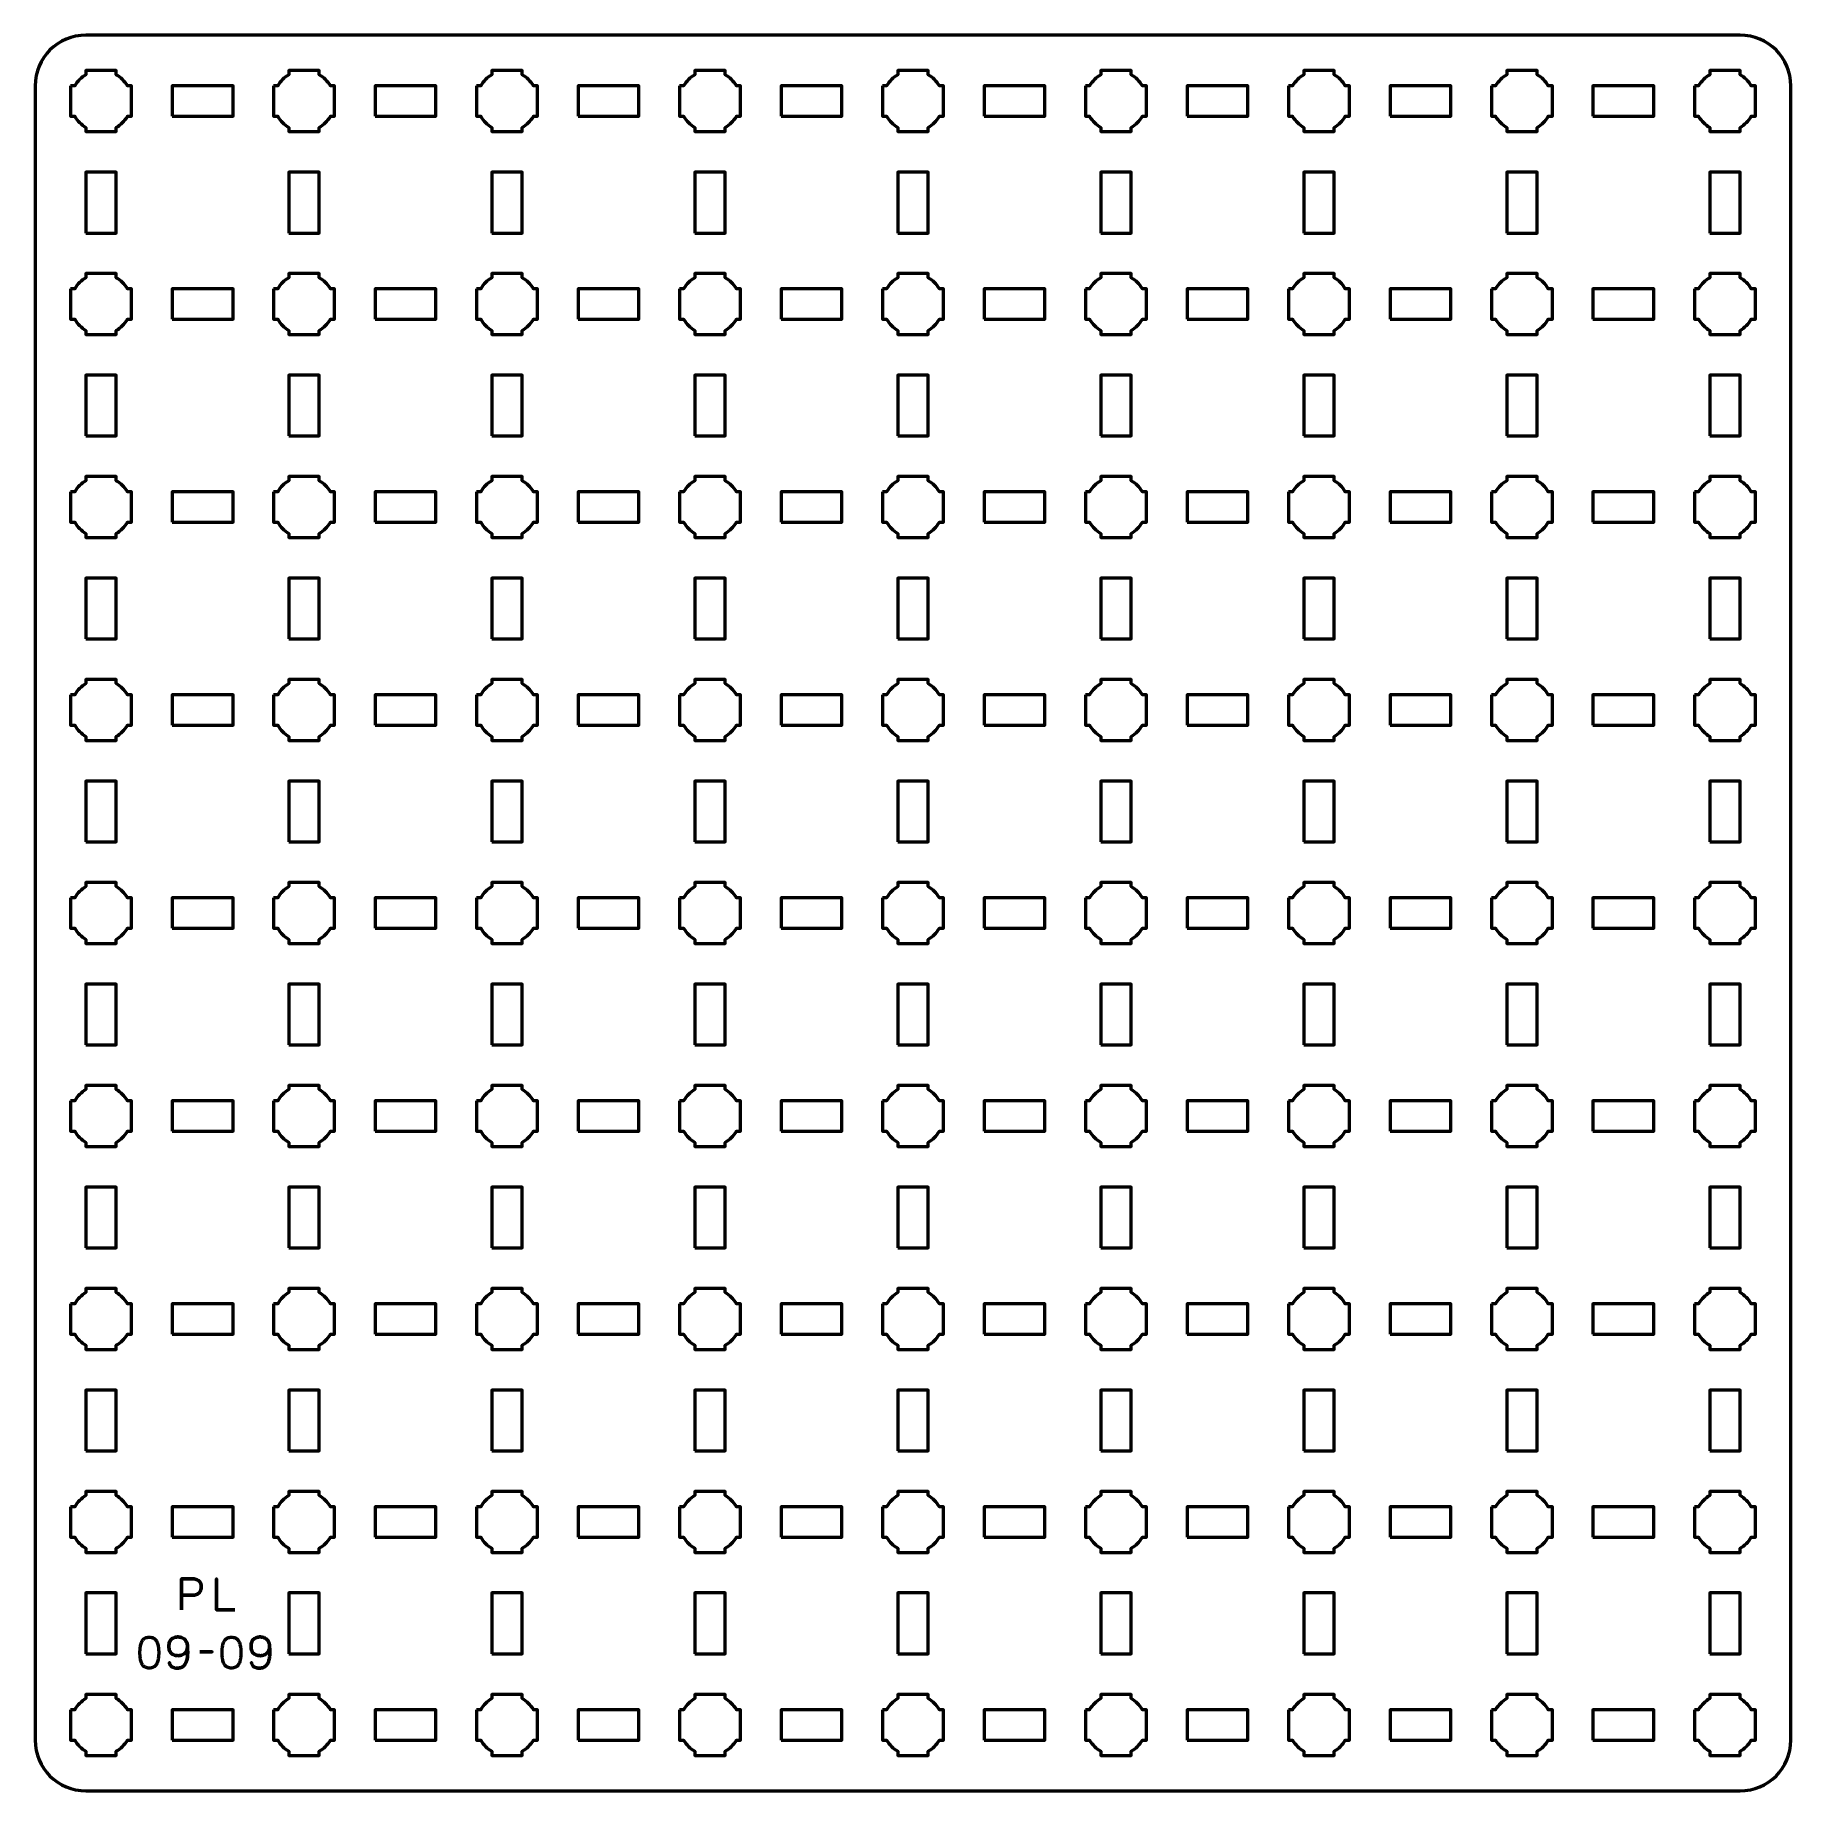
# Model space of a CAD drawing. Header units: centimetres. Extents: x -19.1 to -1.9, y -23.5 to -6.2.
import ezdxf

# ---------------------------------------------------------------- set-up
doc = ezdxf.new("R2010")
doc.units = ezdxf.units.CM
doc.header["$MEASUREMENT"] = 0
doc.layers.add('Layer 1', color=7, linetype='Continuous')

msp = doc.modelspace()

# ---------------------------------------------------------------- linework, layer by layer
at = {"layer": 'Layer 1', "lineweight": 53}
for points in [[(-17.8, -7), (-17.2, -7), (-17.2, -6.7), (-17.8, -6.7), (-17.8, -7)], [(-15.8, -7), (-15.2, -7), (-15.2, -6.7), (-15.8, -6.7), (-15.8, -7)], [(-13.8, -7), (-13.2, -7), (-13.2, -6.7), (-13.8, -6.7), (-13.8, -7)], [(-11.8, -7), (-11.2, -7), (-11.2, -6.7), (-11.8, -6.7), (-11.8, -7)], [(-9.8, -7), (-9.2, -7), (-9.2, -6.7), (-9.8, -6.7), (-9.8, -7)], [(-7.8, -7), (-7.2, -7), (-7.2, -6.7), (-7.8, -6.7), (-7.8, -7)], [(-5.8, -7), (-5.2, -7), (-5.2, -6.7), (-5.8, -6.7), (-5.8, -7)], [(-3.8, -7), (-3.2, -7), (-3.2, -6.7), (-3.8, -6.7), (-3.8, -7)], [(-18.65, -8.15), (-18.35, -8.15), (-18.35, -7.55), (-18.65, -7.55), (-18.65, -8.15)], [(-16.65, -8.15), (-16.35, -8.15), (-16.35, -7.55), (-16.65, -7.55), (-16.65, -8.15)], [(-14.65, -8.15), (-14.35, -8.15), (-14.35, -7.55), (-14.65, -7.55), (-14.65, -8.15)], [(-12.65, -8.15), (-12.35, -8.15), (-12.35, -7.55), (-12.65, -7.55), (-12.65, -8.15)], [(-10.65, -8.15), (-10.35, -8.15), (-10.35, -7.55), (-10.65, -7.55), (-10.65, -8.15)], [(-8.65, -8.15), (-8.35, -8.15), (-8.35, -7.55), (-8.65, -7.55), (-8.65, -8.15)], [(-6.65, -8.15), (-6.35, -8.15), (-6.35, -7.55), (-6.65, -7.55), (-6.65, -8.15)], [(-4.65, -8.15), (-4.35, -8.15), (-4.35, -7.55), (-4.65, -7.55), (-4.65, -8.15)], [(-2.65, -8.15), (-2.35, -8.15), (-2.35, -7.55), (-2.65, -7.55), (-2.65, -8.15)], [(-17.8, -9), (-17.2, -9), (-17.2, -8.7), (-17.8, -8.7), (-17.8, -9)], [(-15.8, -9), (-15.2, -9), (-15.2, -8.7), (-15.8, -8.7), (-15.8, -9)], [(-13.8, -9), (-13.2, -9), (-13.2, -8.7), (-13.8, -8.7), (-13.8, -9)], [(-11.8, -9), (-11.2, -9), (-11.2, -8.7), (-11.8, -8.7), (-11.8, -9)], [(-9.8, -9), (-9.2, -9), (-9.2, -8.7), (-9.8, -8.7), (-9.8, -9)], [(-7.8, -9), (-7.2, -9), (-7.2, -8.7), (-7.8, -8.7), (-7.8, -9)], [(-5.8, -9), (-5.2, -9), (-5.2, -8.7), (-5.8, -8.7), (-5.8, -9)], [(-3.8, -9), (-3.2, -9), (-3.2, -8.7), (-3.8, -8.7), (-3.8, -9)], [(-18.65, -10.15), (-18.35, -10.15), (-18.35, -9.55), (-18.65, -9.55), (-18.65, -10.15)], [(-16.65, -10.15), (-16.35, -10.15), (-16.35, -9.55), (-16.65, -9.55), (-16.65, -10.15)], [(-14.65, -10.15), (-14.35, -10.15), (-14.35, -9.55), (-14.65, -9.55), (-14.65, -10.15)], [(-12.65, -10.15), (-12.35, -10.15), (-12.35, -9.55), (-12.65, -9.55), (-12.65, -10.15)], [(-10.65, -10.15), (-10.35, -10.15), (-10.35, -9.55), (-10.65, -9.55), (-10.65, -10.15)], [(-8.65, -10.15), (-8.35, -10.15), (-8.35, -9.55), (-8.65, -9.55), (-8.65, -10.15)], [(-6.65, -10.15), (-6.35, -10.15), (-6.35, -9.55), (-6.65, -9.55), (-6.65, -10.15)], [(-4.65, -10.15), (-4.35, -10.15), (-4.35, -9.55), (-4.65, -9.55), (-4.65, -10.15)], [(-2.65, -10.15), (-2.35, -10.15), (-2.35, -9.55), (-2.65, -9.55), (-2.65, -10.15)], [(-17.8, -11), (-17.2, -11), (-17.2, -10.7), (-17.8, -10.7), (-17.8, -11)], [(-15.8, -11), (-15.2, -11), (-15.2, -10.7), (-15.8, -10.7), (-15.8, -11)], [(-13.8, -11), (-13.2, -11), (-13.2, -10.7), (-13.8, -10.7), (-13.8, -11)], [(-11.8, -11), (-11.2, -11), (-11.2, -10.7), (-11.8, -10.7), (-11.8, -11)], [(-9.8, -11), (-9.2, -11), (-9.2, -10.7), (-9.8, -10.7), (-9.8, -11)], [(-7.8, -11), (-7.2, -11), (-7.2, -10.7), (-7.8, -10.7), (-7.8, -11)], [(-5.8, -11), (-5.2, -11), (-5.2, -10.7), (-5.8, -10.7), (-5.8, -11)], [(-3.8, -11), (-3.2, -11), (-3.2, -10.7), (-3.8, -10.7), (-3.8, -11)], [(-18.65, -12.15), (-18.35, -12.15), (-18.35, -11.55), (-18.65, -11.55), (-18.65, -12.15)], [(-16.65, -12.15), (-16.35, -12.15), (-16.35, -11.55), (-16.65, -11.55), (-16.65, -12.15)], [(-14.65, -12.15), (-14.35, -12.15), (-14.35, -11.55), (-14.65, -11.55), (-14.65, -12.15)], [(-12.65, -12.15), (-12.35, -12.15), (-12.35, -11.55), (-12.65, -11.55), (-12.65, -12.15)], [(-10.65, -12.15), (-10.35, -12.15), (-10.35, -11.55), (-10.65, -11.55), (-10.65, -12.15)], [(-8.65, -12.15), (-8.35, -12.15), (-8.35, -11.55), (-8.65, -11.55), (-8.65, -12.15)], [(-6.65, -12.15), (-6.35, -12.15), (-6.35, -11.55), (-6.65, -11.55), (-6.65, -12.15)], [(-4.65, -12.15), (-4.35, -12.15), (-4.35, -11.55), (-4.65, -11.55), (-4.65, -12.15)], [(-2.65, -12.15), (-2.35, -12.15), (-2.35, -11.55), (-2.65, -11.55), (-2.65, -12.15)], [(-17.8, -13), (-17.2, -13), (-17.2, -12.7), (-17.8, -12.7), (-17.8, -13)], [(-15.8, -13), (-15.2, -13), (-15.2, -12.7), (-15.8, -12.7), (-15.8, -13)], [(-13.8, -13), (-13.2, -13), (-13.2, -12.7), (-13.8, -12.7), (-13.8, -13)], [(-11.8, -13), (-11.2, -13), (-11.2, -12.7), (-11.8, -12.7), (-11.8, -13)], [(-9.8, -13), (-9.2, -13), (-9.2, -12.7), (-9.8, -12.7), (-9.8, -13)], [(-7.8, -13), (-7.2, -13), (-7.2, -12.7), (-7.8, -12.7), (-7.8, -13)], [(-5.8, -13), (-5.2, -13), (-5.2, -12.7), (-5.8, -12.7), (-5.8, -13)], [(-3.8, -13), (-3.2, -13), (-3.2, -12.7), (-3.8, -12.7), (-3.8, -13)], [(-18.65, -14.15), (-18.35, -14.15), (-18.35, -13.55), (-18.65, -13.55), (-18.65, -14.15)], [(-16.65, -14.15), (-16.35, -14.15), (-16.35, -13.55), (-16.65, -13.55), (-16.65, -14.15)], [(-14.65, -14.15), (-14.35, -14.15), (-14.35, -13.55), (-14.65, -13.55), (-14.65, -14.15)], [(-12.65, -14.15), (-12.35, -14.15), (-12.35, -13.55), (-12.65, -13.55), (-12.65, -14.15)], [(-10.65, -14.15), (-10.35, -14.15), (-10.35, -13.55), (-10.65, -13.55), (-10.65, -14.15)], [(-8.65, -14.15), (-8.35, -14.15), (-8.35, -13.55), (-8.65, -13.55), (-8.65, -14.15)], [(-6.65, -14.15), (-6.35, -14.15), (-6.35, -13.55), (-6.65, -13.55), (-6.65, -14.15)], [(-4.65, -14.15), (-4.35, -14.15), (-4.35, -13.55), (-4.65, -13.55), (-4.65, -14.15)], [(-2.65, -14.15), (-2.35, -14.15), (-2.35, -13.55), (-2.65, -13.55), (-2.65, -14.15)], [(-17.8, -15), (-17.2, -15), (-17.2, -14.7), (-17.8, -14.7), (-17.8, -15)], [(-15.8, -15), (-15.2, -15), (-15.2, -14.7), (-15.8, -14.7), (-15.8, -15)], [(-13.8, -15), (-13.2, -15), (-13.2, -14.7), (-13.8, -14.7), (-13.8, -15)], [(-11.8, -15), (-11.2, -15), (-11.2, -14.7), (-11.8, -14.7), (-11.8, -15)], [(-9.8, -15), (-9.2, -15), (-9.2, -14.7), (-9.8, -14.7), (-9.8, -15)], [(-7.8, -15), (-7.2, -15), (-7.2, -14.7), (-7.8, -14.7), (-7.8, -15)], [(-5.8, -15), (-5.2, -15), (-5.2, -14.7), (-5.8, -14.7), (-5.8, -15)], [(-3.8, -15), (-3.2, -15), (-3.2, -14.7), (-3.8, -14.7), (-3.8, -15)], [(-18.65, -16.15), (-18.35, -16.15), (-18.35, -15.55), (-18.65, -15.55), (-18.65, -16.15)], [(-16.65, -16.15), (-16.35, -16.15), (-16.35, -15.55), (-16.65, -15.55), (-16.65, -16.15)], [(-14.65, -16.15), (-14.35, -16.15), (-14.35, -15.55), (-14.65, -15.55), (-14.65, -16.15)], [(-12.65, -16.15), (-12.35, -16.15), (-12.35, -15.55), (-12.65, -15.55), (-12.65, -16.15)], [(-10.65, -16.15), (-10.35, -16.15), (-10.35, -15.55), (-10.65, -15.55), (-10.65, -16.15)], [(-8.65, -16.15), (-8.35, -16.15), (-8.35, -15.55), (-8.65, -15.55), (-8.65, -16.15)], [(-6.65, -16.15), (-6.35, -16.15), (-6.35, -15.55), (-6.65, -15.55), (-6.65, -16.15)], [(-4.65, -16.15), (-4.35, -16.15), (-4.35, -15.55), (-4.65, -15.55), (-4.65, -16.15)], [(-2.65, -16.15), (-2.35, -16.15), (-2.35, -15.55), (-2.65, -15.55), (-2.65, -16.15)], [(-17.8, -17), (-17.2, -17), (-17.2, -16.7), (-17.8, -16.7), (-17.8, -17)], [(-15.8, -17), (-15.2, -17), (-15.2, -16.7), (-15.8, -16.7), (-15.8, -17)], [(-13.8, -17), (-13.2, -17), (-13.2, -16.7), (-13.8, -16.7), (-13.8, -17)], [(-11.8, -17), (-11.2, -17), (-11.2, -16.7), (-11.8, -16.7), (-11.8, -17)], [(-9.8, -17), (-9.2, -17), (-9.2, -16.7), (-9.8, -16.7), (-9.8, -17)], [(-7.8, -17), (-7.2, -17), (-7.2, -16.7), (-7.8, -16.7), (-7.8, -17)], [(-5.8, -17), (-5.2, -17), (-5.2, -16.7), (-5.8, -16.7), (-5.8, -17)], [(-3.8, -17), (-3.2, -17), (-3.2, -16.7), (-3.8, -16.7), (-3.8, -17)], [(-18.65, -18.15), (-18.35, -18.15), (-18.35, -17.55), (-18.65, -17.55), (-18.65, -18.15)], [(-16.65, -18.15), (-16.35, -18.15), (-16.35, -17.55), (-16.65, -17.55), (-16.65, -18.15)], [(-14.65, -18.15), (-14.35, -18.15), (-14.35, -17.55), (-14.65, -17.55), (-14.65, -18.15)], [(-12.65, -18.15), (-12.35, -18.15), (-12.35, -17.55), (-12.65, -17.55), (-12.65, -18.15)], [(-10.65, -18.15), (-10.35, -18.15), (-10.35, -17.55), (-10.65, -17.55), (-10.65, -18.15)], [(-8.65, -18.15), (-8.35, -18.15), (-8.35, -17.55), (-8.65, -17.55), (-8.65, -18.15)], [(-6.65, -18.15), (-6.35, -18.15), (-6.35, -17.55), (-6.65, -17.55), (-6.65, -18.15)], [(-4.65, -18.15), (-4.35, -18.15), (-4.35, -17.55), (-4.65, -17.55), (-4.65, -18.15)], [(-2.65, -18.15), (-2.35, -18.15), (-2.35, -17.55), (-2.65, -17.55), (-2.65, -18.15)], [(-17.8, -19), (-17.2, -19), (-17.2, -18.7), (-17.8, -18.7), (-17.8, -19)], [(-15.8, -19), (-15.2, -19), (-15.2, -18.7), (-15.8, -18.7), (-15.8, -19)], [(-13.8, -19), (-13.2, -19), (-13.2, -18.7), (-13.8, -18.7), (-13.8, -19)], [(-11.8, -19), (-11.2, -19), (-11.2, -18.7), (-11.8, -18.7), (-11.8, -19)], [(-9.8, -19), (-9.2, -19), (-9.2, -18.7), (-9.8, -18.7), (-9.8, -19)], [(-7.8, -19), (-7.2, -19), (-7.2, -18.7), (-7.8, -18.7), (-7.8, -19)], [(-5.8, -19), (-5.2, -19), (-5.2, -18.7), (-5.8, -18.7), (-5.8, -19)], [(-3.8, -19), (-3.2, -19), (-3.2, -18.7), (-3.8, -18.7), (-3.8, -19)], [(-18.65, -20.15), (-18.35, -20.15), (-18.35, -19.55), (-18.65, -19.55), (-18.65, -20.15)], [(-16.65, -20.15), (-16.35, -20.15), (-16.35, -19.55), (-16.65, -19.55), (-16.65, -20.15)], [(-14.65, -20.15), (-14.35, -20.15), (-14.35, -19.55), (-14.65, -19.55), (-14.65, -20.15)], [(-12.65, -20.15), (-12.35, -20.15), (-12.35, -19.55), (-12.65, -19.55), (-12.65, -20.15)], [(-10.65, -20.15), (-10.35, -20.15), (-10.35, -19.55), (-10.65, -19.55), (-10.65, -20.15)], [(-8.65, -20.15), (-8.35, -20.15), (-8.35, -19.55), (-8.65, -19.55), (-8.65, -20.15)], [(-6.65, -20.15), (-6.35, -20.15), (-6.35, -19.55), (-6.65, -19.55), (-6.65, -20.15)], [(-4.65, -20.15), (-4.35, -20.15), (-4.35, -19.55), (-4.65, -19.55), (-4.65, -20.15)], [(-2.65, -20.15), (-2.35, -20.15), (-2.35, -19.55), (-2.65, -19.55), (-2.65, -20.15)], [(-17.8, -21), (-17.2, -21), (-17.2, -20.7), (-17.8, -20.7), (-17.8, -21)], [(-15.8, -21), (-15.2, -21), (-15.2, -20.7), (-15.8, -20.7), (-15.8, -21)], [(-13.8, -21), (-13.2, -21), (-13.2, -20.7), (-13.8, -20.7), (-13.8, -21)], [(-11.8, -21), (-11.2, -21), (-11.2, -20.7), (-11.8, -20.7), (-11.8, -21)], [(-9.8, -21), (-9.2, -21), (-9.2, -20.7), (-9.8, -20.7), (-9.8, -21)], [(-7.8, -21), (-7.2, -21), (-7.2, -20.7), (-7.8, -20.7), (-7.8, -21)], [(-5.8, -21), (-5.2, -21), (-5.2, -20.7), (-5.8, -20.7), (-5.8, -21)], [(-3.8, -21), (-3.2, -21), (-3.2, -20.7), (-3.8, -20.7), (-3.8, -21)], [(-18.65, -22.15), (-18.35, -22.15), (-18.35, -21.55), (-18.65, -21.55), (-18.65, -22.15)], [(-16.65, -22.15), (-16.35, -22.15), (-16.35, -21.55), (-16.65, -21.55), (-16.65, -22.15)], [(-14.65, -22.15), (-14.35, -22.15), (-14.35, -21.55), (-14.65, -21.55), (-14.65, -22.15)], [(-12.65, -22.15), (-12.35, -22.15), (-12.35, -21.55), (-12.65, -21.55), (-12.65, -22.15)], [(-10.65, -22.15), (-10.35, -22.15), (-10.35, -21.55), (-10.65, -21.55), (-10.65, -22.15)], [(-8.65, -22.15), (-8.35, -22.15), (-8.35, -21.55), (-8.65, -21.55), (-8.65, -22.15)], [(-6.65, -22.15), (-6.35, -22.15), (-6.35, -21.55), (-6.65, -21.55), (-6.65, -22.15)], [(-4.65, -22.15), (-4.35, -22.15), (-4.35, -21.55), (-4.65, -21.55), (-4.65, -22.15)], [(-2.65, -22.15), (-2.35, -22.15), (-2.35, -21.55), (-2.65, -21.55), (-2.65, -22.15)], [(-17.8, -23), (-17.2, -23), (-17.2, -22.7), (-17.8, -22.7), (-17.8, -23)], [(-15.8, -23), (-15.2, -23), (-15.2, -22.7), (-15.8, -22.7), (-15.8, -23)], [(-13.8, -23), (-13.2, -23), (-13.2, -22.7), (-13.8, -22.7), (-13.8, -23)], [(-11.8, -23), (-11.2, -23), (-11.2, -22.7), (-11.8, -22.7), (-11.8, -23)], [(-9.8, -23), (-9.2, -23), (-9.2, -22.7), (-9.8, -22.7), (-9.8, -23)], [(-7.8, -23), (-7.2, -23), (-7.2, -22.7), (-7.8, -22.7), (-7.8, -23)], [(-5.8, -23), (-5.2, -23), (-5.2, -22.7), (-5.8, -22.7), (-5.8, -23)], [(-3.8, -23), (-3.2, -23), (-3.2, -22.7), (-3.8, -22.7), (-3.8, -23)]]:
    msp.add_lwpolyline(points, close=True, dxfattribs=at)
for points, knots in [([(-19.15, -23), (-19.15, -23), (-19.15, -6.7), (-19.15, -6.7), (-19.15, -6.7), (-19.15, -6.42391), (-18.92609, -6.2), (-18.65, -6.2), (-18.65, -6.2), (-18.65, -6.2), (-2.35, -6.2), (-2.35, -6.2), (-2.35, -6.2), (-2.07391, -6.2), (-1.85, -6.42391), (-1.85, -6.7), (-1.85, -6.7), (-1.85, -6.7), (-1.85, -23), (-1.85, -23), (-1.85, -23), (-1.85, -23.27609), (-2.07391, -23.5), (-2.35, -23.5), (-2.35, -23.5), (-2.35, -23.5), (-18.65, -23.5), (-18.65, -23.5), (-18.65, -23.5), (-18.92609, -23.5), (-19.15, -23.27609), (-19.15, -23)], [0, 0, 0, 0, 0.125, 0.125, 0.125, 0.125, 0.25, 0.25, 0.25, 0.25, 0.375, 0.375, 0.375, 0.375, 0.5, 0.5, 0.5, 0.5, 0.625, 0.625, 0.625, 0.625, 0.75, 0.75, 0.75, 0.75, 0.875, 0.875, 0.875, 0.875, 1, 1, 1, 1]), ([(-18.8, -6.7), (-18.8, -6.7), (-18.75985, -6.7), (-18.75985, -6.7), (-18.75985, -6.7), (-18.7335, -6.65447), (-18.69553, -6.6165), (-18.65, -6.59015), (-18.65, -6.59015), (-18.65, -6.59015), (-18.65, -6.55), (-18.65, -6.55), (-18.65, -6.55), (-18.65, -6.55), (-18.5, -6.55), (-18.5, -6.55), (-18.5, -6.55), (-18.5, -6.55), (-18.35, -6.55), (-18.35, -6.55), (-18.35, -6.55), (-18.35, -6.55), (-18.35, -6.59015), (-18.35, -6.59015), (-18.35, -6.59015), (-18.30447, -6.6165), (-18.2665, -6.65447), (-18.24015, -6.7), (-18.24015, -6.7), (-18.24015, -6.7), (-18.2, -6.7), (-18.2, -6.7), (-18.2, -6.7), (-18.2, -6.7), (-18.2, -6.85), (-18.2, -6.85), (-18.2, -6.85), (-18.2, -6.85), (-18.2, -7), (-18.2, -7), (-18.2, -7), (-18.2, -7), (-18.24015, -7), (-18.24015, -7), (-18.24015, -7), (-18.2665, -7.04553), (-18.30447, -7.0835), (-18.35, -7.10985), (-18.35, -7.10985), (-18.35, -7.10985), (-18.35, -7.15), (-18.35, -7.15), (-18.35, -7.15), (-18.35, -7.15), (-18.5, -7.15), (-18.5, -7.15), (-18.5, -7.15), (-18.5, -7.15), (-18.65, -7.15), (-18.65, -7.15), (-18.65, -7.15), (-18.65, -7.15), (-18.65, -7.10985), (-18.65, -7.10985), (-18.65, -7.10985), (-18.69553, -7.0835), (-18.7335, -7.04553), (-18.75985, -7), (-18.75985, -7), (-18.75985, -7), (-18.8, -7), (-18.8, -7), (-18.8, -7), (-18.8, -7), (-18.8, -6.85), (-18.8, -6.85), (-18.8, -6.85), (-18.8, -6.85), (-18.8, -6.7), (-18.8, -6.7)], [0, 0, 0, 0, 0.05, 0.05, 0.05, 0.05, 0.1, 0.1, 0.1, 0.1, 0.15, 0.15, 0.15, 0.15, 0.2, 0.2, 0.2, 0.2, 0.25, 0.25, 0.25, 0.25, 0.3, 0.3, 0.3, 0.3, 0.35, 0.35, 0.35, 0.35, 0.4, 0.4, 0.4, 0.4, 0.45, 0.45, 0.45, 0.45, 0.5, 0.5, 0.5, 0.5, 0.55, 0.55, 0.55, 0.55, 0.6, 0.6, 0.6, 0.6, 0.65, 0.65, 0.65, 0.65, 0.7, 0.7, 0.7, 0.7, 0.75, 0.75, 0.75, 0.75, 0.8, 0.8, 0.8, 0.8, 0.85, 0.85, 0.85, 0.85, 0.9, 0.9, 0.9, 0.9, 0.95, 0.95, 0.95, 0.95, 1, 1, 1, 1]), ([(-16.8, -6.7), (-16.8, -6.7), (-16.75985, -6.7), (-16.75985, -6.7), (-16.75985, -6.7), (-16.7335, -6.65447), (-16.69553, -6.6165), (-16.65, -6.59015), (-16.65, -6.59015), (-16.65, -6.59015), (-16.65, -6.55), (-16.65, -6.55), (-16.65, -6.55), (-16.65, -6.55), (-16.5, -6.55), (-16.5, -6.55), (-16.5, -6.55), (-16.5, -6.55), (-16.35, -6.55), (-16.35, -6.55), (-16.35, -6.55), (-16.35, -6.55), (-16.35, -6.59015), (-16.35, -6.59015), (-16.35, -6.59015), (-16.30447, -6.6165), (-16.2665, -6.65447), (-16.24015, -6.7), (-16.24015, -6.7), (-16.24015, -6.7), (-16.2, -6.7), (-16.2, -6.7), (-16.2, -6.7), (-16.2, -6.7), (-16.2, -6.85), (-16.2, -6.85), (-16.2, -6.85), (-16.2, -6.85), (-16.2, -7), (-16.2, -7), (-16.2, -7), (-16.2, -7), (-16.24015, -7), (-16.24015, -7), (-16.24015, -7), (-16.2665, -7.04553), (-16.30447, -7.0835), (-16.35, -7.10985), (-16.35, -7.10985), (-16.35, -7.10985), (-16.35, -7.15), (-16.35, -7.15), (-16.35, -7.15), (-16.35, -7.15), (-16.5, -7.15), (-16.5, -7.15), (-16.5, -7.15), (-16.5, -7.15), (-16.65, -7.15), (-16.65, -7.15), (-16.65, -7.15), (-16.65, -7.15), (-16.65, -7.10985), (-16.65, -7.10985), (-16.65, -7.10985), (-16.69553, -7.0835), (-16.7335, -7.04553), (-16.75985, -7), (-16.75985, -7), (-16.75985, -7), (-16.8, -7), (-16.8, -7), (-16.8, -7), (-16.8, -7), (-16.8, -6.85), (-16.8, -6.85), (-16.8, -6.85), (-16.8, -6.85), (-16.8, -6.7), (-16.8, -6.7)], [0, 0, 0, 0, 0.05, 0.05, 0.05, 0.05, 0.1, 0.1, 0.1, 0.1, 0.15, 0.15, 0.15, 0.15, 0.2, 0.2, 0.2, 0.2, 0.25, 0.25, 0.25, 0.25, 0.3, 0.3, 0.3, 0.3, 0.35, 0.35, 0.35, 0.35, 0.4, 0.4, 0.4, 0.4, 0.45, 0.45, 0.45, 0.45, 0.5, 0.5, 0.5, 0.5, 0.55, 0.55, 0.55, 0.55, 0.6, 0.6, 0.6, 0.6, 0.65, 0.65, 0.65, 0.65, 0.7, 0.7, 0.7, 0.7, 0.75, 0.75, 0.75, 0.75, 0.8, 0.8, 0.8, 0.8, 0.85, 0.85, 0.85, 0.85, 0.9, 0.9, 0.9, 0.9, 0.95, 0.95, 0.95, 0.95, 1, 1, 1, 1]), ([(-14.8, -6.7), (-14.8, -6.7), (-14.75985, -6.7), (-14.75985, -6.7), (-14.75985, -6.7), (-14.7335, -6.65447), (-14.69553, -6.6165), (-14.65, -6.59015), (-14.65, -6.59015), (-14.65, -6.59015), (-14.65, -6.55), (-14.65, -6.55), (-14.65, -6.55), (-14.65, -6.55), (-14.5, -6.55), (-14.5, -6.55), (-14.5, -6.55), (-14.5, -6.55), (-14.35, -6.55), (-14.35, -6.55), (-14.35, -6.55), (-14.35, -6.55), (-14.35, -6.59015), (-14.35, -6.59015), (-14.35, -6.59015), (-14.30447, -6.6165), (-14.2665, -6.65447), (-14.24015, -6.7), (-14.24015, -6.7), (-14.24015, -6.7), (-14.2, -6.7), (-14.2, -6.7), (-14.2, -6.7), (-14.2, -6.7), (-14.2, -6.85), (-14.2, -6.85), (-14.2, -6.85), (-14.2, -6.85), (-14.2, -7), (-14.2, -7), (-14.2, -7), (-14.2, -7), (-14.24015, -7), (-14.24015, -7), (-14.24015, -7), (-14.2665, -7.04553), (-14.30447, -7.0835), (-14.35, -7.10985), (-14.35, -7.10985), (-14.35, -7.10985), (-14.35, -7.15), (-14.35, -7.15), (-14.35, -7.15), (-14.35, -7.15), (-14.5, -7.15), (-14.5, -7.15), (-14.5, -7.15), (-14.5, -7.15), (-14.65, -7.15), (-14.65, -7.15), (-14.65, -7.15), (-14.65, -7.15), (-14.65, -7.10985), (-14.65, -7.10985), (-14.65, -7.10985), (-14.69553, -7.0835), (-14.7335, -7.04553), (-14.75985, -7), (-14.75985, -7), (-14.75985, -7), (-14.8, -7), (-14.8, -7), (-14.8, -7), (-14.8, -7), (-14.8, -6.85), (-14.8, -6.85), (-14.8, -6.85), (-14.8, -6.85), (-14.8, -6.7), (-14.8, -6.7)], [0, 0, 0, 0, 0.05, 0.05, 0.05, 0.05, 0.1, 0.1, 0.1, 0.1, 0.15, 0.15, 0.15, 0.15, 0.2, 0.2, 0.2, 0.2, 0.25, 0.25, 0.25, 0.25, 0.3, 0.3, 0.3, 0.3, 0.35, 0.35, 0.35, 0.35, 0.4, 0.4, 0.4, 0.4, 0.45, 0.45, 0.45, 0.45, 0.5, 0.5, 0.5, 0.5, 0.55, 0.55, 0.55, 0.55, 0.6, 0.6, 0.6, 0.6, 0.65, 0.65, 0.65, 0.65, 0.7, 0.7, 0.7, 0.7, 0.75, 0.75, 0.75, 0.75, 0.8, 0.8, 0.8, 0.8, 0.85, 0.85, 0.85, 0.85, 0.9, 0.9, 0.9, 0.9, 0.95, 0.95, 0.95, 0.95, 1, 1, 1, 1]), ([(-12.8, -6.7), (-12.8, -6.7), (-12.75985, -6.7), (-12.75985, -6.7), (-12.75985, -6.7), (-12.7335, -6.65447), (-12.69553, -6.6165), (-12.65, -6.59015), (-12.65, -6.59015), (-12.65, -6.59015), (-12.65, -6.55), (-12.65, -6.55), (-12.65, -6.55), (-12.65, -6.55), (-12.5, -6.55), (-12.5, -6.55), (-12.5, -6.55), (-12.5, -6.55), (-12.35, -6.55), (-12.35, -6.55), (-12.35, -6.55), (-12.35, -6.55), (-12.35, -6.59015), (-12.35, -6.59015), (-12.35, -6.59015), (-12.30447, -6.6165), (-12.2665, -6.65447), (-12.24015, -6.7), (-12.24015, -6.7), (-12.24015, -6.7), (-12.2, -6.7), (-12.2, -6.7), (-12.2, -6.7), (-12.2, -6.7), (-12.2, -6.85), (-12.2, -6.85), (-12.2, -6.85), (-12.2, -6.85), (-12.2, -7), (-12.2, -7), (-12.2, -7), (-12.2, -7), (-12.24015, -7), (-12.24015, -7), (-12.24015, -7), (-12.2665, -7.04553), (-12.30447, -7.0835), (-12.35, -7.10985), (-12.35, -7.10985), (-12.35, -7.10985), (-12.35, -7.15), (-12.35, -7.15), (-12.35, -7.15), (-12.35, -7.15), (-12.5, -7.15), (-12.5, -7.15), (-12.5, -7.15), (-12.5, -7.15), (-12.65, -7.15), (-12.65, -7.15), (-12.65, -7.15), (-12.65, -7.15), (-12.65, -7.10985), (-12.65, -7.10985), (-12.65, -7.10985), (-12.69553, -7.0835), (-12.7335, -7.04553), (-12.75985, -7), (-12.75985, -7), (-12.75985, -7), (-12.8, -7), (-12.8, -7), (-12.8, -7), (-12.8, -7), (-12.8, -6.85), (-12.8, -6.85), (-12.8, -6.85), (-12.8, -6.85), (-12.8, -6.7), (-12.8, -6.7)], [0, 0, 0, 0, 0.05, 0.05, 0.05, 0.05, 0.1, 0.1, 0.1, 0.1, 0.15, 0.15, 0.15, 0.15, 0.2, 0.2, 0.2, 0.2, 0.25, 0.25, 0.25, 0.25, 0.3, 0.3, 0.3, 0.3, 0.35, 0.35, 0.35, 0.35, 0.4, 0.4, 0.4, 0.4, 0.45, 0.45, 0.45, 0.45, 0.5, 0.5, 0.5, 0.5, 0.55, 0.55, 0.55, 0.55, 0.6, 0.6, 0.6, 0.6, 0.65, 0.65, 0.65, 0.65, 0.7, 0.7, 0.7, 0.7, 0.75, 0.75, 0.75, 0.75, 0.8, 0.8, 0.8, 0.8, 0.85, 0.85, 0.85, 0.85, 0.9, 0.9, 0.9, 0.9, 0.95, 0.95, 0.95, 0.95, 1, 1, 1, 1]), ([(-10.8, -6.7), (-10.8, -6.7), (-10.75985, -6.7), (-10.75985, -6.7), (-10.75985, -6.7), (-10.7335, -6.65447), (-10.69553, -6.6165), (-10.65, -6.59015), (-10.65, -6.59015), (-10.65, -6.59015), (-10.65, -6.55), (-10.65, -6.55), (-10.65, -6.55), (-10.65, -6.55), (-10.5, -6.55), (-10.5, -6.55), (-10.5, -6.55), (-10.5, -6.55), (-10.35, -6.55), (-10.35, -6.55), (-10.35, -6.55), (-10.35, -6.55), (-10.35, -6.59015), (-10.35, -6.59015), (-10.35, -6.59015), (-10.30447, -6.6165), (-10.2665, -6.65447), (-10.24015, -6.7), (-10.24015, -6.7), (-10.24015, -6.7), (-10.2, -6.7), (-10.2, -6.7), (-10.2, -6.7), (-10.2, -6.7), (-10.2, -6.85), (-10.2, -6.85), (-10.2, -6.85), (-10.2, -6.85), (-10.2, -7), (-10.2, -7), (-10.2, -7), (-10.2, -7), (-10.24015, -7), (-10.24015, -7), (-10.24015, -7), (-10.2665, -7.04553), (-10.30447, -7.0835), (-10.35, -7.10985), (-10.35, -7.10985), (-10.35, -7.10985), (-10.35, -7.15), (-10.35, -7.15), (-10.35, -7.15), (-10.35, -7.15), (-10.5, -7.15), (-10.5, -7.15), (-10.5, -7.15), (-10.5, -7.15), (-10.65, -7.15), (-10.65, -7.15), (-10.65, -7.15), (-10.65, -7.15), (-10.65, -7.10985), (-10.65, -7.10985), (-10.65, -7.10985), (-10.69553, -7.0835), (-10.7335, -7.04553), (-10.75985, -7), (-10.75985, -7), (-10.75985, -7), (-10.8, -7), (-10.8, -7), (-10.8, -7), (-10.8, -7), (-10.8, -6.85), (-10.8, -6.85), (-10.8, -6.85), (-10.8, -6.85), (-10.8, -6.7), (-10.8, -6.7)], [0, 0, 0, 0, 0.05, 0.05, 0.05, 0.05, 0.1, 0.1, 0.1, 0.1, 0.15, 0.15, 0.15, 0.15, 0.2, 0.2, 0.2, 0.2, 0.25, 0.25, 0.25, 0.25, 0.3, 0.3, 0.3, 0.3, 0.35, 0.35, 0.35, 0.35, 0.4, 0.4, 0.4, 0.4, 0.45, 0.45, 0.45, 0.45, 0.5, 0.5, 0.5, 0.5, 0.55, 0.55, 0.55, 0.55, 0.6, 0.6, 0.6, 0.6, 0.65, 0.65, 0.65, 0.65, 0.7, 0.7, 0.7, 0.7, 0.75, 0.75, 0.75, 0.75, 0.8, 0.8, 0.8, 0.8, 0.85, 0.85, 0.85, 0.85, 0.9, 0.9, 0.9, 0.9, 0.95, 0.95, 0.95, 0.95, 1, 1, 1, 1]), ([(-8.8, -6.7), (-8.8, -6.7), (-8.75985, -6.7), (-8.75985, -6.7), (-8.75985, -6.7), (-8.7335, -6.65447), (-8.69553, -6.6165), (-8.65, -6.59015), (-8.65, -6.59015), (-8.65, -6.59015), (-8.65, -6.55), (-8.65, -6.55), (-8.65, -6.55), (-8.65, -6.55), (-8.5, -6.55), (-8.5, -6.55), (-8.5, -6.55), (-8.5, -6.55), (-8.35, -6.55), (-8.35, -6.55), (-8.35, -6.55), (-8.35, -6.55), (-8.35, -6.59015), (-8.35, -6.59015), (-8.35, -6.59015), (-8.30447, -6.6165), (-8.2665, -6.65447), (-8.24015, -6.7), (-8.24015, -6.7), (-8.24015, -6.7), (-8.2, -6.7), (-8.2, -6.7), (-8.2, -6.7), (-8.2, -6.7), (-8.2, -6.85), (-8.2, -6.85), (-8.2, -6.85), (-8.2, -6.85), (-8.2, -7), (-8.2, -7), (-8.2, -7), (-8.2, -7), (-8.24015, -7), (-8.24015, -7), (-8.24015, -7), (-8.2665, -7.04553), (-8.30447, -7.0835), (-8.35, -7.10985), (-8.35, -7.10985), (-8.35, -7.10985), (-8.35, -7.15), (-8.35, -7.15), (-8.35, -7.15), (-8.35, -7.15), (-8.5, -7.15), (-8.5, -7.15), (-8.5, -7.15), (-8.5, -7.15), (-8.65, -7.15), (-8.65, -7.15), (-8.65, -7.15), (-8.65, -7.15), (-8.65, -7.10985), (-8.65, -7.10985), (-8.65, -7.10985), (-8.69553, -7.0835), (-8.7335, -7.04553), (-8.75985, -7), (-8.75985, -7), (-8.75985, -7), (-8.8, -7), (-8.8, -7), (-8.8, -7), (-8.8, -7), (-8.8, -6.85), (-8.8, -6.85), (-8.8, -6.85), (-8.8, -6.85), (-8.8, -6.7), (-8.8, -6.7)], [0, 0, 0, 0, 0.05, 0.05, 0.05, 0.05, 0.1, 0.1, 0.1, 0.1, 0.15, 0.15, 0.15, 0.15, 0.2, 0.2, 0.2, 0.2, 0.25, 0.25, 0.25, 0.25, 0.3, 0.3, 0.3, 0.3, 0.35, 0.35, 0.35, 0.35, 0.4, 0.4, 0.4, 0.4, 0.45, 0.45, 0.45, 0.45, 0.5, 0.5, 0.5, 0.5, 0.55, 0.55, 0.55, 0.55, 0.6, 0.6, 0.6, 0.6, 0.65, 0.65, 0.65, 0.65, 0.7, 0.7, 0.7, 0.7, 0.75, 0.75, 0.75, 0.75, 0.8, 0.8, 0.8, 0.8, 0.85, 0.85, 0.85, 0.85, 0.9, 0.9, 0.9, 0.9, 0.95, 0.95, 0.95, 0.95, 1, 1, 1, 1]), ([(-6.8, -6.7), (-6.8, -6.7), (-6.75985, -6.7), (-6.75985, -6.7), (-6.75985, -6.7), (-6.7335, -6.65447), (-6.69553, -6.6165), (-6.65, -6.59015), (-6.65, -6.59015), (-6.65, -6.59015), (-6.65, -6.55), (-6.65, -6.55), (-6.65, -6.55), (-6.65, -6.55), (-6.5, -6.55), (-6.5, -6.55), (-6.5, -6.55), (-6.5, -6.55), (-6.35, -6.55), (-6.35, -6.55), (-6.35, -6.55), (-6.35, -6.55), (-6.35, -6.59015), (-6.35, -6.59015), (-6.35, -6.59015), (-6.30447, -6.6165), (-6.2665, -6.65447), (-6.24015, -6.7), (-6.24015, -6.7), (-6.24015, -6.7), (-6.2, -6.7), (-6.2, -6.7), (-6.2, -6.7), (-6.2, -6.7), (-6.2, -6.85), (-6.2, -6.85), (-6.2, -6.85), (-6.2, -6.85), (-6.2, -7), (-6.2, -7), (-6.2, -7), (-6.2, -7), (-6.24015, -7), (-6.24015, -7), (-6.24015, -7), (-6.2665, -7.04553), (-6.30447, -7.0835), (-6.35, -7.10985), (-6.35, -7.10985), (-6.35, -7.10985), (-6.35, -7.15), (-6.35, -7.15), (-6.35, -7.15), (-6.35, -7.15), (-6.5, -7.15), (-6.5, -7.15), (-6.5, -7.15), (-6.5, -7.15), (-6.65, -7.15), (-6.65, -7.15), (-6.65, -7.15), (-6.65, -7.15), (-6.65, -7.10985), (-6.65, -7.10985), (-6.65, -7.10985), (-6.69553, -7.0835), (-6.7335, -7.04553), (-6.75985, -7), (-6.75985, -7), (-6.75985, -7), (-6.8, -7), (-6.8, -7), (-6.8, -7), (-6.8, -7), (-6.8, -6.85), (-6.8, -6.85), (-6.8, -6.85), (-6.8, -6.85), (-6.8, -6.7), (-6.8, -6.7)], [0, 0, 0, 0, 0.05, 0.05, 0.05, 0.05, 0.1, 0.1, 0.1, 0.1, 0.15, 0.15, 0.15, 0.15, 0.2, 0.2, 0.2, 0.2, 0.25, 0.25, 0.25, 0.25, 0.3, 0.3, 0.3, 0.3, 0.35, 0.35, 0.35, 0.35, 0.4, 0.4, 0.4, 0.4, 0.45, 0.45, 0.45, 0.45, 0.5, 0.5, 0.5, 0.5, 0.55, 0.55, 0.55, 0.55, 0.6, 0.6, 0.6, 0.6, 0.65, 0.65, 0.65, 0.65, 0.7, 0.7, 0.7, 0.7, 0.75, 0.75, 0.75, 0.75, 0.8, 0.8, 0.8, 0.8, 0.85, 0.85, 0.85, 0.85, 0.9, 0.9, 0.9, 0.9, 0.95, 0.95, 0.95, 0.95, 1, 1, 1, 1]), ([(-4.8, -6.7), (-4.8, -6.7), (-4.75985, -6.7), (-4.75985, -6.7), (-4.75985, -6.7), (-4.7335, -6.65447), (-4.69553, -6.6165), (-4.65, -6.59015), (-4.65, -6.59015), (-4.65, -6.59015), (-4.65, -6.55), (-4.65, -6.55), (-4.65, -6.55), (-4.65, -6.55), (-4.5, -6.55), (-4.5, -6.55), (-4.5, -6.55), (-4.5, -6.55), (-4.35, -6.55), (-4.35, -6.55), (-4.35, -6.55), (-4.35, -6.55), (-4.35, -6.59015), (-4.35, -6.59015), (-4.35, -6.59015), (-4.30447, -6.6165), (-4.2665, -6.65447), (-4.24015, -6.7), (-4.24015, -6.7), (-4.24015, -6.7), (-4.2, -6.7), (-4.2, -6.7), (-4.2, -6.7), (-4.2, -6.7), (-4.2, -6.85), (-4.2, -6.85), (-4.2, -6.85), (-4.2, -6.85), (-4.2, -7), (-4.2, -7), (-4.2, -7), (-4.2, -7), (-4.24015, -7), (-4.24015, -7), (-4.24015, -7), (-4.2665, -7.04553), (-4.30447, -7.0835), (-4.35, -7.10985), (-4.35, -7.10985), (-4.35, -7.10985), (-4.35, -7.15), (-4.35, -7.15), (-4.35, -7.15), (-4.35, -7.15), (-4.5, -7.15), (-4.5, -7.15), (-4.5, -7.15), (-4.5, -7.15), (-4.65, -7.15), (-4.65, -7.15), (-4.65, -7.15), (-4.65, -7.15), (-4.65, -7.10985), (-4.65, -7.10985), (-4.65, -7.10985), (-4.69553, -7.0835), (-4.7335, -7.04553), (-4.75985, -7), (-4.75985, -7), (-4.75985, -7), (-4.8, -7), (-4.8, -7), (-4.8, -7), (-4.8, -7), (-4.8, -6.85), (-4.8, -6.85), (-4.8, -6.85), (-4.8, -6.85), (-4.8, -6.7), (-4.8, -6.7)], [0, 0, 0, 0, 0.05, 0.05, 0.05, 0.05, 0.1, 0.1, 0.1, 0.1, 0.15, 0.15, 0.15, 0.15, 0.2, 0.2, 0.2, 0.2, 0.25, 0.25, 0.25, 0.25, 0.3, 0.3, 0.3, 0.3, 0.35, 0.35, 0.35, 0.35, 0.4, 0.4, 0.4, 0.4, 0.45, 0.45, 0.45, 0.45, 0.5, 0.5, 0.5, 0.5, 0.55, 0.55, 0.55, 0.55, 0.6, 0.6, 0.6, 0.6, 0.65, 0.65, 0.65, 0.65, 0.7, 0.7, 0.7, 0.7, 0.75, 0.75, 0.75, 0.75, 0.8, 0.8, 0.8, 0.8, 0.85, 0.85, 0.85, 0.85, 0.9, 0.9, 0.9, 0.9, 0.95, 0.95, 0.95, 0.95, 1, 1, 1, 1]), ([(-2.8, -6.7), (-2.8, -6.7), (-2.75985, -6.7), (-2.75985, -6.7), (-2.75985, -6.7), (-2.7335, -6.65447), (-2.69553, -6.6165), (-2.65, -6.59015), (-2.65, -6.59015), (-2.65, -6.59015), (-2.65, -6.55), (-2.65, -6.55), (-2.65, -6.55), (-2.65, -6.55), (-2.5, -6.55), (-2.5, -6.55), (-2.5, -6.55), (-2.5, -6.55), (-2.35, -6.55), (-2.35, -6.55), (-2.35, -6.55), (-2.35, -6.55), (-2.35, -6.59015), (-2.35, -6.59015), (-2.35, -6.59015), (-2.30447, -6.6165), (-2.2665, -6.65447), (-2.24015, -6.7), (-2.24015, -6.7), (-2.24015, -6.7), (-2.2, -6.7), (-2.2, -6.7), (-2.2, -6.7), (-2.2, -6.7), (-2.2, -6.85), (-2.2, -6.85), (-2.2, -6.85), (-2.2, -6.85), (-2.2, -7), (-2.2, -7), (-2.2, -7), (-2.2, -7), (-2.24015, -7), (-2.24015, -7), (-2.24015, -7), (-2.2665, -7.04553), (-2.30447, -7.0835), (-2.35, -7.10985), (-2.35, -7.10985), (-2.35, -7.10985), (-2.35, -7.15), (-2.35, -7.15), (-2.35, -7.15), (-2.35, -7.15), (-2.5, -7.15), (-2.5, -7.15), (-2.5, -7.15), (-2.5, -7.15), (-2.65, -7.15), (-2.65, -7.15), (-2.65, -7.15), (-2.65, -7.15), (-2.65, -7.10985), (-2.65, -7.10985), (-2.65, -7.10985), (-2.69553, -7.0835), (-2.7335, -7.04553), (-2.75985, -7), (-2.75985, -7), (-2.75985, -7), (-2.8, -7), (-2.8, -7), (-2.8, -7), (-2.8, -7), (-2.8, -6.85), (-2.8, -6.85), (-2.8, -6.85), (-2.8, -6.85), (-2.8, -6.7), (-2.8, -6.7)], [0, 0, 0, 0, 0.05, 0.05, 0.05, 0.05, 0.1, 0.1, 0.1, 0.1, 0.15, 0.15, 0.15, 0.15, 0.2, 0.2, 0.2, 0.2, 0.25, 0.25, 0.25, 0.25, 0.3, 0.3, 0.3, 0.3, 0.35, 0.35, 0.35, 0.35, 0.4, 0.4, 0.4, 0.4, 0.45, 0.45, 0.45, 0.45, 0.5, 0.5, 0.5, 0.5, 0.55, 0.55, 0.55, 0.55, 0.6, 0.6, 0.6, 0.6, 0.65, 0.65, 0.65, 0.65, 0.7, 0.7, 0.7, 0.7, 0.75, 0.75, 0.75, 0.75, 0.8, 0.8, 0.8, 0.8, 0.85, 0.85, 0.85, 0.85, 0.9, 0.9, 0.9, 0.9, 0.95, 0.95, 0.95, 0.95, 1, 1, 1, 1]), ([(-18.8, -8.7), (-18.8, -8.7), (-18.75985, -8.7), (-18.75985, -8.7), (-18.75985, -8.7), (-18.7335, -8.65447), (-18.69553, -8.6165), (-18.65, -8.59015), (-18.65, -8.59015), (-18.65, -8.59015), (-18.65, -8.55), (-18.65, -8.55), (-18.65, -8.55), (-18.65, -8.55), (-18.5, -8.55), (-18.5, -8.55), (-18.5, -8.55), (-18.5, -8.55), (-18.35, -8.55), (-18.35, -8.55), (-18.35, -8.55), (-18.35, -8.55), (-18.35, -8.59015), (-18.35, -8.59015), (-18.35, -8.59015), (-18.30447, -8.6165), (-18.2665, -8.65447), (-18.24015, -8.7), (-18.24015, -8.7), (-18.24015, -8.7), (-18.2, -8.7), (-18.2, -8.7), (-18.2, -8.7), (-18.2, -8.7), (-18.2, -8.85), (-18.2, -8.85), (-18.2, -8.85), (-18.2, -8.85), (-18.2, -9), (-18.2, -9), (-18.2, -9), (-18.2, -9), (-18.24015, -9), (-18.24015, -9), (-18.24015, -9), (-18.2665, -9.04553), (-18.30447, -9.0835), (-18.35, -9.10985), (-18.35, -9.10985), (-18.35, -9.10985), (-18.35, -9.15), (-18.35, -9.15), (-18.35, -9.15), (-18.35, -9.15), (-18.5, -9.15), (-18.5, -9.15), (-18.5, -9.15), (-18.5, -9.15), (-18.65, -9.15), (-18.65, -9.15), (-18.65, -9.15), (-18.65, -9.15), (-18.65, -9.10985), (-18.65, -9.10985), (-18.65, -9.10985), (-18.69553, -9.0835), (-18.7335, -9.04553), (-18.75985, -9), (-18.75985, -9), (-18.75985, -9), (-18.8, -9), (-18.8, -9), (-18.8, -9), (-18.8, -9), (-18.8, -8.85), (-18.8, -8.85), (-18.8, -8.85), (-18.8, -8.85), (-18.8, -8.7), (-18.8, -8.7)], [0, 0, 0, 0, 0.05, 0.05, 0.05, 0.05, 0.1, 0.1, 0.1, 0.1, 0.15, 0.15, 0.15, 0.15, 0.2, 0.2, 0.2, 0.2, 0.25, 0.25, 0.25, 0.25, 0.3, 0.3, 0.3, 0.3, 0.35, 0.35, 0.35, 0.35, 0.4, 0.4, 0.4, 0.4, 0.45, 0.45, 0.45, 0.45, 0.5, 0.5, 0.5, 0.5, 0.55, 0.55, 0.55, 0.55, 0.6, 0.6, 0.6, 0.6, 0.65, 0.65, 0.65, 0.65, 0.7, 0.7, 0.7, 0.7, 0.75, 0.75, 0.75, 0.75, 0.8, 0.8, 0.8, 0.8, 0.85, 0.85, 0.85, 0.85, 0.9, 0.9, 0.9, 0.9, 0.95, 0.95, 0.95, 0.95, 1, 1, 1, 1]), ([(-16.8, -8.7), (-16.8, -8.7), (-16.75985, -8.7), (-16.75985, -8.7), (-16.75985, -8.7), (-16.7335, -8.65447), (-16.69553, -8.6165), (-16.65, -8.59015), (-16.65, -8.59015), (-16.65, -8.59015), (-16.65, -8.55), (-16.65, -8.55), (-16.65, -8.55), (-16.65, -8.55), (-16.5, -8.55), (-16.5, -8.55), (-16.5, -8.55), (-16.5, -8.55), (-16.35, -8.55), (-16.35, -8.55), (-16.35, -8.55), (-16.35, -8.55), (-16.35, -8.59015), (-16.35, -8.59015), (-16.35, -8.59015), (-16.30447, -8.6165), (-16.2665, -8.65447), (-16.24015, -8.7), (-16.24015, -8.7), (-16.24015, -8.7), (-16.2, -8.7), (-16.2, -8.7), (-16.2, -8.7), (-16.2, -8.7), (-16.2, -8.85), (-16.2, -8.85), (-16.2, -8.85), (-16.2, -8.85), (-16.2, -9), (-16.2, -9), (-16.2, -9), (-16.2, -9), (-16.24015, -9), (-16.24015, -9), (-16.24015, -9), (-16.2665, -9.04553), (-16.30447, -9.0835), (-16.35, -9.10985), (-16.35, -9.10985), (-16.35, -9.10985), (-16.35, -9.15), (-16.35, -9.15), (-16.35, -9.15), (-16.35, -9.15), (-16.5, -9.15), (-16.5, -9.15), (-16.5, -9.15), (-16.5, -9.15), (-16.65, -9.15), (-16.65, -9.15), (-16.65, -9.15), (-16.65, -9.15), (-16.65, -9.10985), (-16.65, -9.10985), (-16.65, -9.10985), (-16.69553, -9.0835), (-16.7335, -9.04553), (-16.75985, -9), (-16.75985, -9), (-16.75985, -9), (-16.8, -9), (-16.8, -9), (-16.8, -9), (-16.8, -9), (-16.8, -8.85), (-16.8, -8.85), (-16.8, -8.85), (-16.8, -8.85), (-16.8, -8.7), (-16.8, -8.7)], [0, 0, 0, 0, 0.05, 0.05, 0.05, 0.05, 0.1, 0.1, 0.1, 0.1, 0.15, 0.15, 0.15, 0.15, 0.2, 0.2, 0.2, 0.2, 0.25, 0.25, 0.25, 0.25, 0.3, 0.3, 0.3, 0.3, 0.35, 0.35, 0.35, 0.35, 0.4, 0.4, 0.4, 0.4, 0.45, 0.45, 0.45, 0.45, 0.5, 0.5, 0.5, 0.5, 0.55, 0.55, 0.55, 0.55, 0.6, 0.6, 0.6, 0.6, 0.65, 0.65, 0.65, 0.65, 0.7, 0.7, 0.7, 0.7, 0.75, 0.75, 0.75, 0.75, 0.8, 0.8, 0.8, 0.8, 0.85, 0.85, 0.85, 0.85, 0.9, 0.9, 0.9, 0.9, 0.95, 0.95, 0.95, 0.95, 1, 1, 1, 1]), ([(-14.8, -8.7), (-14.8, -8.7), (-14.75985, -8.7), (-14.75985, -8.7), (-14.75985, -8.7), (-14.7335, -8.65447), (-14.69553, -8.6165), (-14.65, -8.59015), (-14.65, -8.59015), (-14.65, -8.59015), (-14.65, -8.55), (-14.65, -8.55), (-14.65, -8.55), (-14.65, -8.55), (-14.5, -8.55), (-14.5, -8.55), (-14.5, -8.55), (-14.5, -8.55), (-14.35, -8.55), (-14.35, -8.55), (-14.35, -8.55), (-14.35, -8.55), (-14.35, -8.59015), (-14.35, -8.59015), (-14.35, -8.59015), (-14.30447, -8.6165), (-14.2665, -8.65447), (-14.24015, -8.7), (-14.24015, -8.7), (-14.24015, -8.7), (-14.2, -8.7), (-14.2, -8.7), (-14.2, -8.7), (-14.2, -8.7), (-14.2, -8.85), (-14.2, -8.85), (-14.2, -8.85), (-14.2, -8.85), (-14.2, -9), (-14.2, -9), (-14.2, -9), (-14.2, -9), (-14.24015, -9), (-14.24015, -9), (-14.24015, -9), (-14.2665, -9.04553), (-14.30447, -9.0835), (-14.35, -9.10985), (-14.35, -9.10985), (-14.35, -9.10985), (-14.35, -9.15), (-14.35, -9.15), (-14.35, -9.15), (-14.35, -9.15), (-14.5, -9.15), (-14.5, -9.15), (-14.5, -9.15), (-14.5, -9.15), (-14.65, -9.15), (-14.65, -9.15), (-14.65, -9.15), (-14.65, -9.15), (-14.65, -9.10985), (-14.65, -9.10985), (-14.65, -9.10985), (-14.69553, -9.0835), (-14.7335, -9.04553), (-14.75985, -9), (-14.75985, -9), (-14.75985, -9), (-14.8, -9), (-14.8, -9), (-14.8, -9), (-14.8, -9), (-14.8, -8.85), (-14.8, -8.85), (-14.8, -8.85), (-14.8, -8.85), (-14.8, -8.7), (-14.8, -8.7)], [0, 0, 0, 0, 0.05, 0.05, 0.05, 0.05, 0.1, 0.1, 0.1, 0.1, 0.15, 0.15, 0.15, 0.15, 0.2, 0.2, 0.2, 0.2, 0.25, 0.25, 0.25, 0.25, 0.3, 0.3, 0.3, 0.3, 0.35, 0.35, 0.35, 0.35, 0.4, 0.4, 0.4, 0.4, 0.45, 0.45, 0.45, 0.45, 0.5, 0.5, 0.5, 0.5, 0.55, 0.55, 0.55, 0.55, 0.6, 0.6, 0.6, 0.6, 0.65, 0.65, 0.65, 0.65, 0.7, 0.7, 0.7, 0.7, 0.75, 0.75, 0.75, 0.75, 0.8, 0.8, 0.8, 0.8, 0.85, 0.85, 0.85, 0.85, 0.9, 0.9, 0.9, 0.9, 0.95, 0.95, 0.95, 0.95, 1, 1, 1, 1]), ([(-12.8, -8.7), (-12.8, -8.7), (-12.75985, -8.7), (-12.75985, -8.7), (-12.75985, -8.7), (-12.7335, -8.65447), (-12.69553, -8.6165), (-12.65, -8.59015), (-12.65, -8.59015), (-12.65, -8.59015), (-12.65, -8.55), (-12.65, -8.55), (-12.65, -8.55), (-12.65, -8.55), (-12.5, -8.55), (-12.5, -8.55), (-12.5, -8.55), (-12.5, -8.55), (-12.35, -8.55), (-12.35, -8.55), (-12.35, -8.55), (-12.35, -8.55), (-12.35, -8.59015), (-12.35, -8.59015), (-12.35, -8.59015), (-12.30447, -8.6165), (-12.2665, -8.65447), (-12.24015, -8.7), (-12.24015, -8.7), (-12.24015, -8.7), (-12.2, -8.7), (-12.2, -8.7), (-12.2, -8.7), (-12.2, -8.7), (-12.2, -8.85), (-12.2, -8.85), (-12.2, -8.85), (-12.2, -8.85), (-12.2, -9), (-12.2, -9), (-12.2, -9), (-12.2, -9), (-12.24015, -9), (-12.24015, -9), (-12.24015, -9), (-12.2665, -9.04553), (-12.30447, -9.0835), (-12.35, -9.10985), (-12.35, -9.10985), (-12.35, -9.10985), (-12.35, -9.15), (-12.35, -9.15), (-12.35, -9.15), (-12.35, -9.15), (-12.5, -9.15), (-12.5, -9.15), (-12.5, -9.15), (-12.5, -9.15), (-12.65, -9.15), (-12.65, -9.15), (-12.65, -9.15), (-12.65, -9.15), (-12.65, -9.10985), (-12.65, -9.10985), (-12.65, -9.10985), (-12.69553, -9.0835), (-12.7335, -9.04553), (-12.75985, -9), (-12.75985, -9), (-12.75985, -9), (-12.8, -9), (-12.8, -9), (-12.8, -9), (-12.8, -9), (-12.8, -8.85), (-12.8, -8.85), (-12.8, -8.85), (-12.8, -8.85), (-12.8, -8.7), (-12.8, -8.7)], [0, 0, 0, 0, 0.05, 0.05, 0.05, 0.05, 0.1, 0.1, 0.1, 0.1, 0.15, 0.15, 0.15, 0.15, 0.2, 0.2, 0.2, 0.2, 0.25, 0.25, 0.25, 0.25, 0.3, 0.3, 0.3, 0.3, 0.35, 0.35, 0.35, 0.35, 0.4, 0.4, 0.4, 0.4, 0.45, 0.45, 0.45, 0.45, 0.5, 0.5, 0.5, 0.5, 0.55, 0.55, 0.55, 0.55, 0.6, 0.6, 0.6, 0.6, 0.65, 0.65, 0.65, 0.65, 0.7, 0.7, 0.7, 0.7, 0.75, 0.75, 0.75, 0.75, 0.8, 0.8, 0.8, 0.8, 0.85, 0.85, 0.85, 0.85, 0.9, 0.9, 0.9, 0.9, 0.95, 0.95, 0.95, 0.95, 1, 1, 1, 1]), ([(-10.8, -8.7), (-10.8, -8.7), (-10.75985, -8.7), (-10.75985, -8.7), (-10.75985, -8.7), (-10.7335, -8.65447), (-10.69553, -8.6165), (-10.65, -8.59015), (-10.65, -8.59015), (-10.65, -8.59015), (-10.65, -8.55), (-10.65, -8.55), (-10.65, -8.55), (-10.65, -8.55), (-10.5, -8.55), (-10.5, -8.55), (-10.5, -8.55), (-10.5, -8.55), (-10.35, -8.55), (-10.35, -8.55), (-10.35, -8.55), (-10.35, -8.55), (-10.35, -8.59015), (-10.35, -8.59015), (-10.35, -8.59015), (-10.30447, -8.6165), (-10.2665, -8.65447), (-10.24015, -8.7), (-10.24015, -8.7), (-10.24015, -8.7), (-10.2, -8.7), (-10.2, -8.7), (-10.2, -8.7), (-10.2, -8.7), (-10.2, -8.85), (-10.2, -8.85), (-10.2, -8.85), (-10.2, -8.85), (-10.2, -9), (-10.2, -9), (-10.2, -9), (-10.2, -9), (-10.24015, -9), (-10.24015, -9), (-10.24015, -9), (-10.2665, -9.04553), (-10.30447, -9.0835), (-10.35, -9.10985), (-10.35, -9.10985), (-10.35, -9.10985), (-10.35, -9.15), (-10.35, -9.15), (-10.35, -9.15), (-10.35, -9.15), (-10.5, -9.15), (-10.5, -9.15), (-10.5, -9.15), (-10.5, -9.15), (-10.65, -9.15), (-10.65, -9.15), (-10.65, -9.15), (-10.65, -9.15), (-10.65, -9.10985), (-10.65, -9.10985), (-10.65, -9.10985), (-10.69553, -9.0835), (-10.7335, -9.04553), (-10.75985, -9), (-10.75985, -9), (-10.75985, -9), (-10.8, -9), (-10.8, -9), (-10.8, -9), (-10.8, -9), (-10.8, -8.85), (-10.8, -8.85), (-10.8, -8.85), (-10.8, -8.85), (-10.8, -8.7), (-10.8, -8.7)], [0, 0, 0, 0, 0.05, 0.05, 0.05, 0.05, 0.1, 0.1, 0.1, 0.1, 0.15, 0.15, 0.15, 0.15, 0.2, 0.2, 0.2, 0.2, 0.25, 0.25, 0.25, 0.25, 0.3, 0.3, 0.3, 0.3, 0.35, 0.35, 0.35, 0.35, 0.4, 0.4, 0.4, 0.4, 0.45, 0.45, 0.45, 0.45, 0.5, 0.5, 0.5, 0.5, 0.55, 0.55, 0.55, 0.55, 0.6, 0.6, 0.6, 0.6, 0.65, 0.65, 0.65, 0.65, 0.7, 0.7, 0.7, 0.7, 0.75, 0.75, 0.75, 0.75, 0.8, 0.8, 0.8, 0.8, 0.85, 0.85, 0.85, 0.85, 0.9, 0.9, 0.9, 0.9, 0.95, 0.95, 0.95, 0.95, 1, 1, 1, 1]), ([(-8.8, -8.7), (-8.8, -8.7), (-8.75985, -8.7), (-8.75985, -8.7), (-8.75985, -8.7), (-8.7335, -8.65447), (-8.69553, -8.6165), (-8.65, -8.59015), (-8.65, -8.59015), (-8.65, -8.59015), (-8.65, -8.55), (-8.65, -8.55), (-8.65, -8.55), (-8.65, -8.55), (-8.5, -8.55), (-8.5, -8.55), (-8.5, -8.55), (-8.5, -8.55), (-8.35, -8.55), (-8.35, -8.55), (-8.35, -8.55), (-8.35, -8.55), (-8.35, -8.59015), (-8.35, -8.59015), (-8.35, -8.59015), (-8.30447, -8.6165), (-8.2665, -8.65447), (-8.24015, -8.7), (-8.24015, -8.7), (-8.24015, -8.7), (-8.2, -8.7), (-8.2, -8.7), (-8.2, -8.7), (-8.2, -8.7), (-8.2, -8.85), (-8.2, -8.85), (-8.2, -8.85), (-8.2, -8.85), (-8.2, -9), (-8.2, -9), (-8.2, -9), (-8.2, -9), (-8.24015, -9), (-8.24015, -9), (-8.24015, -9), (-8.2665, -9.04553), (-8.30447, -9.0835), (-8.35, -9.10985), (-8.35, -9.10985), (-8.35, -9.10985), (-8.35, -9.15), (-8.35, -9.15), (-8.35, -9.15), (-8.35, -9.15), (-8.5, -9.15), (-8.5, -9.15), (-8.5, -9.15), (-8.5, -9.15), (-8.65, -9.15), (-8.65, -9.15), (-8.65, -9.15), (-8.65, -9.15), (-8.65, -9.10985), (-8.65, -9.10985), (-8.65, -9.10985), (-8.69553, -9.0835), (-8.7335, -9.04553), (-8.75985, -9), (-8.75985, -9), (-8.75985, -9), (-8.8, -9), (-8.8, -9), (-8.8, -9), (-8.8, -9), (-8.8, -8.85), (-8.8, -8.85), (-8.8, -8.85), (-8.8, -8.85), (-8.8, -8.7), (-8.8, -8.7)], [0, 0, 0, 0, 0.05, 0.05, 0.05, 0.05, 0.1, 0.1, 0.1, 0.1, 0.15, 0.15, 0.15, 0.15, 0.2, 0.2, 0.2, 0.2, 0.25, 0.25, 0.25, 0.25, 0.3, 0.3, 0.3, 0.3, 0.35, 0.35, 0.35, 0.35, 0.4, 0.4, 0.4, 0.4, 0.45, 0.45, 0.45, 0.45, 0.5, 0.5, 0.5, 0.5, 0.55, 0.55, 0.55, 0.55, 0.6, 0.6, 0.6, 0.6, 0.65, 0.65, 0.65, 0.65, 0.7, 0.7, 0.7, 0.7, 0.75, 0.75, 0.75, 0.75, 0.8, 0.8, 0.8, 0.8, 0.85, 0.85, 0.85, 0.85, 0.9, 0.9, 0.9, 0.9, 0.95, 0.95, 0.95, 0.95, 1, 1, 1, 1]), ([(-6.8, -8.7), (-6.8, -8.7), (-6.75985, -8.7), (-6.75985, -8.7), (-6.75985, -8.7), (-6.7335, -8.65447), (-6.69553, -8.6165), (-6.65, -8.59015), (-6.65, -8.59015), (-6.65, -8.59015), (-6.65, -8.55), (-6.65, -8.55), (-6.65, -8.55), (-6.65, -8.55), (-6.5, -8.55), (-6.5, -8.55), (-6.5, -8.55), (-6.5, -8.55), (-6.35, -8.55), (-6.35, -8.55), (-6.35, -8.55), (-6.35, -8.55), (-6.35, -8.59015), (-6.35, -8.59015), (-6.35, -8.59015), (-6.30447, -8.6165), (-6.2665, -8.65447), (-6.24015, -8.7), (-6.24015, -8.7), (-6.24015, -8.7), (-6.2, -8.7), (-6.2, -8.7), (-6.2, -8.7), (-6.2, -8.7), (-6.2, -8.85), (-6.2, -8.85), (-6.2, -8.85), (-6.2, -8.85), (-6.2, -9), (-6.2, -9), (-6.2, -9), (-6.2, -9), (-6.24015, -9), (-6.24015, -9), (-6.24015, -9), (-6.2665, -9.04553), (-6.30447, -9.0835), (-6.35, -9.10985), (-6.35, -9.10985), (-6.35, -9.10985), (-6.35, -9.15), (-6.35, -9.15), (-6.35, -9.15), (-6.35, -9.15), (-6.5, -9.15), (-6.5, -9.15), (-6.5, -9.15), (-6.5, -9.15), (-6.65, -9.15), (-6.65, -9.15), (-6.65, -9.15), (-6.65, -9.15), (-6.65, -9.10985), (-6.65, -9.10985), (-6.65, -9.10985), (-6.69553, -9.0835), (-6.7335, -9.04553), (-6.75985, -9), (-6.75985, -9), (-6.75985, -9), (-6.8, -9), (-6.8, -9), (-6.8, -9), (-6.8, -9), (-6.8, -8.85), (-6.8, -8.85), (-6.8, -8.85), (-6.8, -8.85), (-6.8, -8.7), (-6.8, -8.7)], [0, 0, 0, 0, 0.05, 0.05, 0.05, 0.05, 0.1, 0.1, 0.1, 0.1, 0.15, 0.15, 0.15, 0.15, 0.2, 0.2, 0.2, 0.2, 0.25, 0.25, 0.25, 0.25, 0.3, 0.3, 0.3, 0.3, 0.35, 0.35, 0.35, 0.35, 0.4, 0.4, 0.4, 0.4, 0.45, 0.45, 0.45, 0.45, 0.5, 0.5, 0.5, 0.5, 0.55, 0.55, 0.55, 0.55, 0.6, 0.6, 0.6, 0.6, 0.65, 0.65, 0.65, 0.65, 0.7, 0.7, 0.7, 0.7, 0.75, 0.75, 0.75, 0.75, 0.8, 0.8, 0.8, 0.8, 0.85, 0.85, 0.85, 0.85, 0.9, 0.9, 0.9, 0.9, 0.95, 0.95, 0.95, 0.95, 1, 1, 1, 1]), ([(-4.8, -8.7), (-4.8, -8.7), (-4.75985, -8.7), (-4.75985, -8.7), (-4.75985, -8.7), (-4.7335, -8.65447), (-4.69553, -8.6165), (-4.65, -8.59015), (-4.65, -8.59015), (-4.65, -8.59015), (-4.65, -8.55), (-4.65, -8.55), (-4.65, -8.55), (-4.65, -8.55), (-4.5, -8.55), (-4.5, -8.55), (-4.5, -8.55), (-4.5, -8.55), (-4.35, -8.55), (-4.35, -8.55), (-4.35, -8.55), (-4.35, -8.55), (-4.35, -8.59015), (-4.35, -8.59015), (-4.35, -8.59015), (-4.30447, -8.6165), (-4.2665, -8.65447), (-4.24015, -8.7), (-4.24015, -8.7), (-4.24015, -8.7), (-4.2, -8.7), (-4.2, -8.7), (-4.2, -8.7), (-4.2, -8.7), (-4.2, -8.85), (-4.2, -8.85), (-4.2, -8.85), (-4.2, -8.85), (-4.2, -9), (-4.2, -9), (-4.2, -9), (-4.2, -9), (-4.24015, -9), (-4.24015, -9), (-4.24015, -9), (-4.2665, -9.04553), (-4.30447, -9.0835), (-4.35, -9.10985), (-4.35, -9.10985), (-4.35, -9.10985), (-4.35, -9.15), (-4.35, -9.15), (-4.35, -9.15), (-4.35, -9.15), (-4.5, -9.15), (-4.5, -9.15), (-4.5, -9.15), (-4.5, -9.15), (-4.65, -9.15), (-4.65, -9.15), (-4.65, -9.15), (-4.65, -9.15), (-4.65, -9.10985), (-4.65, -9.10985), (-4.65, -9.10985), (-4.69553, -9.0835), (-4.7335, -9.04553), (-4.75985, -9), (-4.75985, -9), (-4.75985, -9), (-4.8, -9), (-4.8, -9), (-4.8, -9), (-4.8, -9), (-4.8, -8.85), (-4.8, -8.85), (-4.8, -8.85), (-4.8, -8.85), (-4.8, -8.7), (-4.8, -8.7)], [0, 0, 0, 0, 0.05, 0.05, 0.05, 0.05, 0.1, 0.1, 0.1, 0.1, 0.15, 0.15, 0.15, 0.15, 0.2, 0.2, 0.2, 0.2, 0.25, 0.25, 0.25, 0.25, 0.3, 0.3, 0.3, 0.3, 0.35, 0.35, 0.35, 0.35, 0.4, 0.4, 0.4, 0.4, 0.45, 0.45, 0.45, 0.45, 0.5, 0.5, 0.5, 0.5, 0.55, 0.55, 0.55, 0.55, 0.6, 0.6, 0.6, 0.6, 0.65, 0.65, 0.65, 0.65, 0.7, 0.7, 0.7, 0.7, 0.75, 0.75, 0.75, 0.75, 0.8, 0.8, 0.8, 0.8, 0.85, 0.85, 0.85, 0.85, 0.9, 0.9, 0.9, 0.9, 0.95, 0.95, 0.95, 0.95, 1, 1, 1, 1]), ([(-2.8, -8.7), (-2.8, -8.7), (-2.75985, -8.7), (-2.75985, -8.7), (-2.75985, -8.7), (-2.7335, -8.65447), (-2.69553, -8.6165), (-2.65, -8.59015), (-2.65, -8.59015), (-2.65, -8.59015), (-2.65, -8.55), (-2.65, -8.55), (-2.65, -8.55), (-2.65, -8.55), (-2.5, -8.55), (-2.5, -8.55), (-2.5, -8.55), (-2.5, -8.55), (-2.35, -8.55), (-2.35, -8.55), (-2.35, -8.55), (-2.35, -8.55), (-2.35, -8.59015), (-2.35, -8.59015), (-2.35, -8.59015), (-2.30447, -8.6165), (-2.2665, -8.65447), (-2.24015, -8.7), (-2.24015, -8.7), (-2.24015, -8.7), (-2.2, -8.7), (-2.2, -8.7), (-2.2, -8.7), (-2.2, -8.7), (-2.2, -8.85), (-2.2, -8.85), (-2.2, -8.85), (-2.2, -8.85), (-2.2, -9), (-2.2, -9), (-2.2, -9), (-2.2, -9), (-2.24015, -9), (-2.24015, -9), (-2.24015, -9), (-2.2665, -9.04553), (-2.30447, -9.0835), (-2.35, -9.10985), (-2.35, -9.10985), (-2.35, -9.10985), (-2.35, -9.15), (-2.35, -9.15), (-2.35, -9.15), (-2.35, -9.15), (-2.5, -9.15), (-2.5, -9.15), (-2.5, -9.15), (-2.5, -9.15), (-2.65, -9.15), (-2.65, -9.15), (-2.65, -9.15), (-2.65, -9.15), (-2.65, -9.10985), (-2.65, -9.10985), (-2.65, -9.10985), (-2.69553, -9.0835), (-2.7335, -9.04553), (-2.75985, -9), (-2.75985, -9), (-2.75985, -9), (-2.8, -9), (-2.8, -9), (-2.8, -9), (-2.8, -9), (-2.8, -8.85), (-2.8, -8.85), (-2.8, -8.85), (-2.8, -8.85), (-2.8, -8.7), (-2.8, -8.7)], [0, 0, 0, 0, 0.05, 0.05, 0.05, 0.05, 0.1, 0.1, 0.1, 0.1, 0.15, 0.15, 0.15, 0.15, 0.2, 0.2, 0.2, 0.2, 0.25, 0.25, 0.25, 0.25, 0.3, 0.3, 0.3, 0.3, 0.35, 0.35, 0.35, 0.35, 0.4, 0.4, 0.4, 0.4, 0.45, 0.45, 0.45, 0.45, 0.5, 0.5, 0.5, 0.5, 0.55, 0.55, 0.55, 0.55, 0.6, 0.6, 0.6, 0.6, 0.65, 0.65, 0.65, 0.65, 0.7, 0.7, 0.7, 0.7, 0.75, 0.75, 0.75, 0.75, 0.8, 0.8, 0.8, 0.8, 0.85, 0.85, 0.85, 0.85, 0.9, 0.9, 0.9, 0.9, 0.95, 0.95, 0.95, 0.95, 1, 1, 1, 1]), ([(-18.8, -10.7), (-18.8, -10.7), (-18.75985, -10.7), (-18.75985, -10.7), (-18.75985, -10.7), (-18.7335, -10.65447), (-18.69553, -10.6165), (-18.65, -10.59015), (-18.65, -10.59015), (-18.65, -10.59015), (-18.65, -10.55), (-18.65, -10.55), (-18.65, -10.55), (-18.65, -10.55), (-18.5, -10.55), (-18.5, -10.55), (-18.5, -10.55), (-18.5, -10.55), (-18.35, -10.55), (-18.35, -10.55), (-18.35, -10.55), (-18.35, -10.55), (-18.35, -10.59015), (-18.35, -10.59015), (-18.35, -10.59015), (-18.30447, -10.6165), (-18.2665, -10.65447), (-18.24015, -10.7), (-18.24015, -10.7), (-18.24015, -10.7), (-18.2, -10.7), (-18.2, -10.7), (-18.2, -10.7), (-18.2, -10.7), (-18.2, -10.85), (-18.2, -10.85), (-18.2, -10.85), (-18.2, -10.85), (-18.2, -11), (-18.2, -11), (-18.2, -11), (-18.2, -11), (-18.24015, -11), (-18.24015, -11), (-18.24015, -11), (-18.2665, -11.04553), (-18.30447, -11.0835), (-18.35, -11.10985), (-18.35, -11.10985), (-18.35, -11.10985), (-18.35, -11.15), (-18.35, -11.15), (-18.35, -11.15), (-18.35, -11.15), (-18.5, -11.15), (-18.5, -11.15), (-18.5, -11.15), (-18.5, -11.15), (-18.65, -11.15), (-18.65, -11.15), (-18.65, -11.15), (-18.65, -11.15), (-18.65, -11.10985), (-18.65, -11.10985), (-18.65, -11.10985), (-18.69553, -11.0835), (-18.7335, -11.04553), (-18.75985, -11), (-18.75985, -11), (-18.75985, -11), (-18.8, -11), (-18.8, -11), (-18.8, -11), (-18.8, -11), (-18.8, -10.85), (-18.8, -10.85), (-18.8, -10.85), (-18.8, -10.85), (-18.8, -10.7), (-18.8, -10.7)], [0, 0, 0, 0, 0.05, 0.05, 0.05, 0.05, 0.1, 0.1, 0.1, 0.1, 0.15, 0.15, 0.15, 0.15, 0.2, 0.2, 0.2, 0.2, 0.25, 0.25, 0.25, 0.25, 0.3, 0.3, 0.3, 0.3, 0.35, 0.35, 0.35, 0.35, 0.4, 0.4, 0.4, 0.4, 0.45, 0.45, 0.45, 0.45, 0.5, 0.5, 0.5, 0.5, 0.55, 0.55, 0.55, 0.55, 0.6, 0.6, 0.6, 0.6, 0.65, 0.65, 0.65, 0.65, 0.7, 0.7, 0.7, 0.7, 0.75, 0.75, 0.75, 0.75, 0.8, 0.8, 0.8, 0.8, 0.85, 0.85, 0.85, 0.85, 0.9, 0.9, 0.9, 0.9, 0.95, 0.95, 0.95, 0.95, 1, 1, 1, 1]), ([(-16.8, -10.7), (-16.8, -10.7), (-16.75985, -10.7), (-16.75985, -10.7), (-16.75985, -10.7), (-16.7335, -10.65447), (-16.69553, -10.6165), (-16.65, -10.59015), (-16.65, -10.59015), (-16.65, -10.59015), (-16.65, -10.55), (-16.65, -10.55), (-16.65, -10.55), (-16.65, -10.55), (-16.5, -10.55), (-16.5, -10.55), (-16.5, -10.55), (-16.5, -10.55), (-16.35, -10.55), (-16.35, -10.55), (-16.35, -10.55), (-16.35, -10.55), (-16.35, -10.59015), (-16.35, -10.59015), (-16.35, -10.59015), (-16.30447, -10.6165), (-16.2665, -10.65447), (-16.24015, -10.7), (-16.24015, -10.7), (-16.24015, -10.7), (-16.2, -10.7), (-16.2, -10.7), (-16.2, -10.7), (-16.2, -10.7), (-16.2, -10.85), (-16.2, -10.85), (-16.2, -10.85), (-16.2, -10.85), (-16.2, -11), (-16.2, -11), (-16.2, -11), (-16.2, -11), (-16.24015, -11), (-16.24015, -11), (-16.24015, -11), (-16.2665, -11.04553), (-16.30447, -11.0835), (-16.35, -11.10985), (-16.35, -11.10985), (-16.35, -11.10985), (-16.35, -11.15), (-16.35, -11.15), (-16.35, -11.15), (-16.35, -11.15), (-16.5, -11.15), (-16.5, -11.15), (-16.5, -11.15), (-16.5, -11.15), (-16.65, -11.15), (-16.65, -11.15), (-16.65, -11.15), (-16.65, -11.15), (-16.65, -11.10985), (-16.65, -11.10985), (-16.65, -11.10985), (-16.69553, -11.0835), (-16.7335, -11.04553), (-16.75985, -11), (-16.75985, -11), (-16.75985, -11), (-16.8, -11), (-16.8, -11), (-16.8, -11), (-16.8, -11), (-16.8, -10.85), (-16.8, -10.85), (-16.8, -10.85), (-16.8, -10.85), (-16.8, -10.7), (-16.8, -10.7)], [0, 0, 0, 0, 0.05, 0.05, 0.05, 0.05, 0.1, 0.1, 0.1, 0.1, 0.15, 0.15, 0.15, 0.15, 0.2, 0.2, 0.2, 0.2, 0.25, 0.25, 0.25, 0.25, 0.3, 0.3, 0.3, 0.3, 0.35, 0.35, 0.35, 0.35, 0.4, 0.4, 0.4, 0.4, 0.45, 0.45, 0.45, 0.45, 0.5, 0.5, 0.5, 0.5, 0.55, 0.55, 0.55, 0.55, 0.6, 0.6, 0.6, 0.6, 0.65, 0.65, 0.65, 0.65, 0.7, 0.7, 0.7, 0.7, 0.75, 0.75, 0.75, 0.75, 0.8, 0.8, 0.8, 0.8, 0.85, 0.85, 0.85, 0.85, 0.9, 0.9, 0.9, 0.9, 0.95, 0.95, 0.95, 0.95, 1, 1, 1, 1]), ([(-14.8, -10.7), (-14.8, -10.7), (-14.75985, -10.7), (-14.75985, -10.7), (-14.75985, -10.7), (-14.7335, -10.65447), (-14.69553, -10.6165), (-14.65, -10.59015), (-14.65, -10.59015), (-14.65, -10.59015), (-14.65, -10.55), (-14.65, -10.55), (-14.65, -10.55), (-14.65, -10.55), (-14.5, -10.55), (-14.5, -10.55), (-14.5, -10.55), (-14.5, -10.55), (-14.35, -10.55), (-14.35, -10.55), (-14.35, -10.55), (-14.35, -10.55), (-14.35, -10.59015), (-14.35, -10.59015), (-14.35, -10.59015), (-14.30447, -10.6165), (-14.2665, -10.65447), (-14.24015, -10.7), (-14.24015, -10.7), (-14.24015, -10.7), (-14.2, -10.7), (-14.2, -10.7), (-14.2, -10.7), (-14.2, -10.7), (-14.2, -10.85), (-14.2, -10.85), (-14.2, -10.85), (-14.2, -10.85), (-14.2, -11), (-14.2, -11), (-14.2, -11), (-14.2, -11), (-14.24015, -11), (-14.24015, -11), (-14.24015, -11), (-14.2665, -11.04553), (-14.30447, -11.0835), (-14.35, -11.10985), (-14.35, -11.10985), (-14.35, -11.10985), (-14.35, -11.15), (-14.35, -11.15), (-14.35, -11.15), (-14.35, -11.15), (-14.5, -11.15), (-14.5, -11.15), (-14.5, -11.15), (-14.5, -11.15), (-14.65, -11.15), (-14.65, -11.15), (-14.65, -11.15), (-14.65, -11.15), (-14.65, -11.10985), (-14.65, -11.10985), (-14.65, -11.10985), (-14.69553, -11.0835), (-14.7335, -11.04553), (-14.75985, -11), (-14.75985, -11), (-14.75985, -11), (-14.8, -11), (-14.8, -11), (-14.8, -11), (-14.8, -11), (-14.8, -10.85), (-14.8, -10.85), (-14.8, -10.85), (-14.8, -10.85), (-14.8, -10.7), (-14.8, -10.7)], [0, 0, 0, 0, 0.05, 0.05, 0.05, 0.05, 0.1, 0.1, 0.1, 0.1, 0.15, 0.15, 0.15, 0.15, 0.2, 0.2, 0.2, 0.2, 0.25, 0.25, 0.25, 0.25, 0.3, 0.3, 0.3, 0.3, 0.35, 0.35, 0.35, 0.35, 0.4, 0.4, 0.4, 0.4, 0.45, 0.45, 0.45, 0.45, 0.5, 0.5, 0.5, 0.5, 0.55, 0.55, 0.55, 0.55, 0.6, 0.6, 0.6, 0.6, 0.65, 0.65, 0.65, 0.65, 0.7, 0.7, 0.7, 0.7, 0.75, 0.75, 0.75, 0.75, 0.8, 0.8, 0.8, 0.8, 0.85, 0.85, 0.85, 0.85, 0.9, 0.9, 0.9, 0.9, 0.95, 0.95, 0.95, 0.95, 1, 1, 1, 1]), ([(-12.8, -10.7), (-12.8, -10.7), (-12.75985, -10.7), (-12.75985, -10.7), (-12.75985, -10.7), (-12.7335, -10.65447), (-12.69553, -10.6165), (-12.65, -10.59015), (-12.65, -10.59015), (-12.65, -10.59015), (-12.65, -10.55), (-12.65, -10.55), (-12.65, -10.55), (-12.65, -10.55), (-12.5, -10.55), (-12.5, -10.55), (-12.5, -10.55), (-12.5, -10.55), (-12.35, -10.55), (-12.35, -10.55), (-12.35, -10.55), (-12.35, -10.55), (-12.35, -10.59015), (-12.35, -10.59015), (-12.35, -10.59015), (-12.30447, -10.6165), (-12.2665, -10.65447), (-12.24015, -10.7), (-12.24015, -10.7), (-12.24015, -10.7), (-12.2, -10.7), (-12.2, -10.7), (-12.2, -10.7), (-12.2, -10.7), (-12.2, -10.85), (-12.2, -10.85), (-12.2, -10.85), (-12.2, -10.85), (-12.2, -11), (-12.2, -11), (-12.2, -11), (-12.2, -11), (-12.24015, -11), (-12.24015, -11), (-12.24015, -11), (-12.2665, -11.04553), (-12.30447, -11.0835), (-12.35, -11.10985), (-12.35, -11.10985), (-12.35, -11.10985), (-12.35, -11.15), (-12.35, -11.15), (-12.35, -11.15), (-12.35, -11.15), (-12.5, -11.15), (-12.5, -11.15), (-12.5, -11.15), (-12.5, -11.15), (-12.65, -11.15), (-12.65, -11.15), (-12.65, -11.15), (-12.65, -11.15), (-12.65, -11.10985), (-12.65, -11.10985), (-12.65, -11.10985), (-12.69553, -11.0835), (-12.7335, -11.04553), (-12.75985, -11), (-12.75985, -11), (-12.75985, -11), (-12.8, -11), (-12.8, -11), (-12.8, -11), (-12.8, -11), (-12.8, -10.85), (-12.8, -10.85), (-12.8, -10.85), (-12.8, -10.85), (-12.8, -10.7), (-12.8, -10.7)], [0, 0, 0, 0, 0.05, 0.05, 0.05, 0.05, 0.1, 0.1, 0.1, 0.1, 0.15, 0.15, 0.15, 0.15, 0.2, 0.2, 0.2, 0.2, 0.25, 0.25, 0.25, 0.25, 0.3, 0.3, 0.3, 0.3, 0.35, 0.35, 0.35, 0.35, 0.4, 0.4, 0.4, 0.4, 0.45, 0.45, 0.45, 0.45, 0.5, 0.5, 0.5, 0.5, 0.55, 0.55, 0.55, 0.55, 0.6, 0.6, 0.6, 0.6, 0.65, 0.65, 0.65, 0.65, 0.7, 0.7, 0.7, 0.7, 0.75, 0.75, 0.75, 0.75, 0.8, 0.8, 0.8, 0.8, 0.85, 0.85, 0.85, 0.85, 0.9, 0.9, 0.9, 0.9, 0.95, 0.95, 0.95, 0.95, 1, 1, 1, 1]), ([(-10.8, -10.7), (-10.8, -10.7), (-10.75985, -10.7), (-10.75985, -10.7), (-10.75985, -10.7), (-10.7335, -10.65447), (-10.69553, -10.6165), (-10.65, -10.59015), (-10.65, -10.59015), (-10.65, -10.59015), (-10.65, -10.55), (-10.65, -10.55), (-10.65, -10.55), (-10.65, -10.55), (-10.5, -10.55), (-10.5, -10.55), (-10.5, -10.55), (-10.5, -10.55), (-10.35, -10.55), (-10.35, -10.55), (-10.35, -10.55), (-10.35, -10.55), (-10.35, -10.59015), (-10.35, -10.59015), (-10.35, -10.59015), (-10.30447, -10.6165), (-10.2665, -10.65447), (-10.24015, -10.7), (-10.24015, -10.7), (-10.24015, -10.7), (-10.2, -10.7), (-10.2, -10.7), (-10.2, -10.7), (-10.2, -10.7), (-10.2, -10.85), (-10.2, -10.85), (-10.2, -10.85), (-10.2, -10.85), (-10.2, -11), (-10.2, -11), (-10.2, -11), (-10.2, -11), (-10.24015, -11), (-10.24015, -11), (-10.24015, -11), (-10.2665, -11.04553), (-10.30447, -11.0835), (-10.35, -11.10985), (-10.35, -11.10985), (-10.35, -11.10985), (-10.35, -11.15), (-10.35, -11.15), (-10.35, -11.15), (-10.35, -11.15), (-10.5, -11.15), (-10.5, -11.15), (-10.5, -11.15), (-10.5, -11.15), (-10.65, -11.15), (-10.65, -11.15), (-10.65, -11.15), (-10.65, -11.15), (-10.65, -11.10985), (-10.65, -11.10985), (-10.65, -11.10985), (-10.69553, -11.0835), (-10.7335, -11.04553), (-10.75985, -11), (-10.75985, -11), (-10.75985, -11), (-10.8, -11), (-10.8, -11), (-10.8, -11), (-10.8, -11), (-10.8, -10.85), (-10.8, -10.85), (-10.8, -10.85), (-10.8, -10.85), (-10.8, -10.7), (-10.8, -10.7)], [0, 0, 0, 0, 0.05, 0.05, 0.05, 0.05, 0.1, 0.1, 0.1, 0.1, 0.15, 0.15, 0.15, 0.15, 0.2, 0.2, 0.2, 0.2, 0.25, 0.25, 0.25, 0.25, 0.3, 0.3, 0.3, 0.3, 0.35, 0.35, 0.35, 0.35, 0.4, 0.4, 0.4, 0.4, 0.45, 0.45, 0.45, 0.45, 0.5, 0.5, 0.5, 0.5, 0.55, 0.55, 0.55, 0.55, 0.6, 0.6, 0.6, 0.6, 0.65, 0.65, 0.65, 0.65, 0.7, 0.7, 0.7, 0.7, 0.75, 0.75, 0.75, 0.75, 0.8, 0.8, 0.8, 0.8, 0.85, 0.85, 0.85, 0.85, 0.9, 0.9, 0.9, 0.9, 0.95, 0.95, 0.95, 0.95, 1, 1, 1, 1]), ([(-8.8, -10.7), (-8.8, -10.7), (-8.75985, -10.7), (-8.75985, -10.7), (-8.75985, -10.7), (-8.7335, -10.65447), (-8.69553, -10.6165), (-8.65, -10.59015), (-8.65, -10.59015), (-8.65, -10.59015), (-8.65, -10.55), (-8.65, -10.55), (-8.65, -10.55), (-8.65, -10.55), (-8.5, -10.55), (-8.5, -10.55), (-8.5, -10.55), (-8.5, -10.55), (-8.35, -10.55), (-8.35, -10.55), (-8.35, -10.55), (-8.35, -10.55), (-8.35, -10.59015), (-8.35, -10.59015), (-8.35, -10.59015), (-8.30447, -10.6165), (-8.2665, -10.65447), (-8.24015, -10.7), (-8.24015, -10.7), (-8.24015, -10.7), (-8.2, -10.7), (-8.2, -10.7), (-8.2, -10.7), (-8.2, -10.7), (-8.2, -10.85), (-8.2, -10.85), (-8.2, -10.85), (-8.2, -10.85), (-8.2, -11), (-8.2, -11), (-8.2, -11), (-8.2, -11), (-8.24015, -11), (-8.24015, -11), (-8.24015, -11), (-8.2665, -11.04553), (-8.30447, -11.0835), (-8.35, -11.10985), (-8.35, -11.10985), (-8.35, -11.10985), (-8.35, -11.15), (-8.35, -11.15), (-8.35, -11.15), (-8.35, -11.15), (-8.5, -11.15), (-8.5, -11.15), (-8.5, -11.15), (-8.5, -11.15), (-8.65, -11.15), (-8.65, -11.15), (-8.65, -11.15), (-8.65, -11.15), (-8.65, -11.10985), (-8.65, -11.10985), (-8.65, -11.10985), (-8.69553, -11.0835), (-8.7335, -11.04553), (-8.75985, -11), (-8.75985, -11), (-8.75985, -11), (-8.8, -11), (-8.8, -11), (-8.8, -11), (-8.8, -11), (-8.8, -10.85), (-8.8, -10.85), (-8.8, -10.85), (-8.8, -10.85), (-8.8, -10.7), (-8.8, -10.7)], [0, 0, 0, 0, 0.05, 0.05, 0.05, 0.05, 0.1, 0.1, 0.1, 0.1, 0.15, 0.15, 0.15, 0.15, 0.2, 0.2, 0.2, 0.2, 0.25, 0.25, 0.25, 0.25, 0.3, 0.3, 0.3, 0.3, 0.35, 0.35, 0.35, 0.35, 0.4, 0.4, 0.4, 0.4, 0.45, 0.45, 0.45, 0.45, 0.5, 0.5, 0.5, 0.5, 0.55, 0.55, 0.55, 0.55, 0.6, 0.6, 0.6, 0.6, 0.65, 0.65, 0.65, 0.65, 0.7, 0.7, 0.7, 0.7, 0.75, 0.75, 0.75, 0.75, 0.8, 0.8, 0.8, 0.8, 0.85, 0.85, 0.85, 0.85, 0.9, 0.9, 0.9, 0.9, 0.95, 0.95, 0.95, 0.95, 1, 1, 1, 1]), ([(-6.8, -10.7), (-6.8, -10.7), (-6.75985, -10.7), (-6.75985, -10.7), (-6.75985, -10.7), (-6.7335, -10.65447), (-6.69553, -10.6165), (-6.65, -10.59015), (-6.65, -10.59015), (-6.65, -10.59015), (-6.65, -10.55), (-6.65, -10.55), (-6.65, -10.55), (-6.65, -10.55), (-6.5, -10.55), (-6.5, -10.55), (-6.5, -10.55), (-6.5, -10.55), (-6.35, -10.55), (-6.35, -10.55), (-6.35, -10.55), (-6.35, -10.55), (-6.35, -10.59015), (-6.35, -10.59015), (-6.35, -10.59015), (-6.30447, -10.6165), (-6.2665, -10.65447), (-6.24015, -10.7), (-6.24015, -10.7), (-6.24015, -10.7), (-6.2, -10.7), (-6.2, -10.7), (-6.2, -10.7), (-6.2, -10.7), (-6.2, -10.85), (-6.2, -10.85), (-6.2, -10.85), (-6.2, -10.85), (-6.2, -11), (-6.2, -11), (-6.2, -11), (-6.2, -11), (-6.24015, -11), (-6.24015, -11), (-6.24015, -11), (-6.2665, -11.04553), (-6.30447, -11.0835), (-6.35, -11.10985), (-6.35, -11.10985), (-6.35, -11.10985), (-6.35, -11.15), (-6.35, -11.15), (-6.35, -11.15), (-6.35, -11.15), (-6.5, -11.15), (-6.5, -11.15), (-6.5, -11.15), (-6.5, -11.15), (-6.65, -11.15), (-6.65, -11.15), (-6.65, -11.15), (-6.65, -11.15), (-6.65, -11.10985), (-6.65, -11.10985), (-6.65, -11.10985), (-6.69553, -11.0835), (-6.7335, -11.04553), (-6.75985, -11), (-6.75985, -11), (-6.75985, -11), (-6.8, -11), (-6.8, -11), (-6.8, -11), (-6.8, -11), (-6.8, -10.85), (-6.8, -10.85), (-6.8, -10.85), (-6.8, -10.85), (-6.8, -10.7), (-6.8, -10.7)], [0, 0, 0, 0, 0.05, 0.05, 0.05, 0.05, 0.1, 0.1, 0.1, 0.1, 0.15, 0.15, 0.15, 0.15, 0.2, 0.2, 0.2, 0.2, 0.25, 0.25, 0.25, 0.25, 0.3, 0.3, 0.3, 0.3, 0.35, 0.35, 0.35, 0.35, 0.4, 0.4, 0.4, 0.4, 0.45, 0.45, 0.45, 0.45, 0.5, 0.5, 0.5, 0.5, 0.55, 0.55, 0.55, 0.55, 0.6, 0.6, 0.6, 0.6, 0.65, 0.65, 0.65, 0.65, 0.7, 0.7, 0.7, 0.7, 0.75, 0.75, 0.75, 0.75, 0.8, 0.8, 0.8, 0.8, 0.85, 0.85, 0.85, 0.85, 0.9, 0.9, 0.9, 0.9, 0.95, 0.95, 0.95, 0.95, 1, 1, 1, 1]), ([(-4.8, -10.7), (-4.8, -10.7), (-4.75985, -10.7), (-4.75985, -10.7), (-4.75985, -10.7), (-4.7335, -10.65447), (-4.69553, -10.6165), (-4.65, -10.59015), (-4.65, -10.59015), (-4.65, -10.59015), (-4.65, -10.55), (-4.65, -10.55), (-4.65, -10.55), (-4.65, -10.55), (-4.5, -10.55), (-4.5, -10.55), (-4.5, -10.55), (-4.5, -10.55), (-4.35, -10.55), (-4.35, -10.55), (-4.35, -10.55), (-4.35, -10.55), (-4.35, -10.59015), (-4.35, -10.59015), (-4.35, -10.59015), (-4.30447, -10.6165), (-4.2665, -10.65447), (-4.24015, -10.7), (-4.24015, -10.7), (-4.24015, -10.7), (-4.2, -10.7), (-4.2, -10.7), (-4.2, -10.7), (-4.2, -10.7), (-4.2, -10.85), (-4.2, -10.85), (-4.2, -10.85), (-4.2, -10.85), (-4.2, -11), (-4.2, -11), (-4.2, -11), (-4.2, -11), (-4.24015, -11), (-4.24015, -11), (-4.24015, -11), (-4.2665, -11.04553), (-4.30447, -11.0835), (-4.35, -11.10985), (-4.35, -11.10985), (-4.35, -11.10985), (-4.35, -11.15), (-4.35, -11.15), (-4.35, -11.15), (-4.35, -11.15), (-4.5, -11.15), (-4.5, -11.15), (-4.5, -11.15), (-4.5, -11.15), (-4.65, -11.15), (-4.65, -11.15), (-4.65, -11.15), (-4.65, -11.15), (-4.65, -11.10985), (-4.65, -11.10985), (-4.65, -11.10985), (-4.69553, -11.0835), (-4.7335, -11.04553), (-4.75985, -11), (-4.75985, -11), (-4.75985, -11), (-4.8, -11), (-4.8, -11), (-4.8, -11), (-4.8, -11), (-4.8, -10.85), (-4.8, -10.85), (-4.8, -10.85), (-4.8, -10.85), (-4.8, -10.7), (-4.8, -10.7)], [0, 0, 0, 0, 0.05, 0.05, 0.05, 0.05, 0.1, 0.1, 0.1, 0.1, 0.15, 0.15, 0.15, 0.15, 0.2, 0.2, 0.2, 0.2, 0.25, 0.25, 0.25, 0.25, 0.3, 0.3, 0.3, 0.3, 0.35, 0.35, 0.35, 0.35, 0.4, 0.4, 0.4, 0.4, 0.45, 0.45, 0.45, 0.45, 0.5, 0.5, 0.5, 0.5, 0.55, 0.55, 0.55, 0.55, 0.6, 0.6, 0.6, 0.6, 0.65, 0.65, 0.65, 0.65, 0.7, 0.7, 0.7, 0.7, 0.75, 0.75, 0.75, 0.75, 0.8, 0.8, 0.8, 0.8, 0.85, 0.85, 0.85, 0.85, 0.9, 0.9, 0.9, 0.9, 0.95, 0.95, 0.95, 0.95, 1, 1, 1, 1]), ([(-2.8, -10.7), (-2.8, -10.7), (-2.75985, -10.7), (-2.75985, -10.7), (-2.75985, -10.7), (-2.7335, -10.65447), (-2.69553, -10.6165), (-2.65, -10.59015), (-2.65, -10.59015), (-2.65, -10.59015), (-2.65, -10.55), (-2.65, -10.55), (-2.65, -10.55), (-2.65, -10.55), (-2.5, -10.55), (-2.5, -10.55), (-2.5, -10.55), (-2.5, -10.55), (-2.35, -10.55), (-2.35, -10.55), (-2.35, -10.55), (-2.35, -10.55), (-2.35, -10.59015), (-2.35, -10.59015), (-2.35, -10.59015), (-2.30447, -10.6165), (-2.2665, -10.65447), (-2.24015, -10.7), (-2.24015, -10.7), (-2.24015, -10.7), (-2.2, -10.7), (-2.2, -10.7), (-2.2, -10.7), (-2.2, -10.7), (-2.2, -10.85), (-2.2, -10.85), (-2.2, -10.85), (-2.2, -10.85), (-2.2, -11), (-2.2, -11), (-2.2, -11), (-2.2, -11), (-2.24015, -11), (-2.24015, -11), (-2.24015, -11), (-2.2665, -11.04553), (-2.30447, -11.0835), (-2.35, -11.10985), (-2.35, -11.10985), (-2.35, -11.10985), (-2.35, -11.15), (-2.35, -11.15), (-2.35, -11.15), (-2.35, -11.15), (-2.5, -11.15), (-2.5, -11.15), (-2.5, -11.15), (-2.5, -11.15), (-2.65, -11.15), (-2.65, -11.15), (-2.65, -11.15), (-2.65, -11.15), (-2.65, -11.10985), (-2.65, -11.10985), (-2.65, -11.10985), (-2.69553, -11.0835), (-2.7335, -11.04553), (-2.75985, -11), (-2.75985, -11), (-2.75985, -11), (-2.8, -11), (-2.8, -11), (-2.8, -11), (-2.8, -11), (-2.8, -10.85), (-2.8, -10.85), (-2.8, -10.85), (-2.8, -10.85), (-2.8, -10.7), (-2.8, -10.7)], [0, 0, 0, 0, 0.05, 0.05, 0.05, 0.05, 0.1, 0.1, 0.1, 0.1, 0.15, 0.15, 0.15, 0.15, 0.2, 0.2, 0.2, 0.2, 0.25, 0.25, 0.25, 0.25, 0.3, 0.3, 0.3, 0.3, 0.35, 0.35, 0.35, 0.35, 0.4, 0.4, 0.4, 0.4, 0.45, 0.45, 0.45, 0.45, 0.5, 0.5, 0.5, 0.5, 0.55, 0.55, 0.55, 0.55, 0.6, 0.6, 0.6, 0.6, 0.65, 0.65, 0.65, 0.65, 0.7, 0.7, 0.7, 0.7, 0.75, 0.75, 0.75, 0.75, 0.8, 0.8, 0.8, 0.8, 0.85, 0.85, 0.85, 0.85, 0.9, 0.9, 0.9, 0.9, 0.95, 0.95, 0.95, 0.95, 1, 1, 1, 1]), ([(-18.8, -12.7), (-18.8, -12.7), (-18.75985, -12.7), (-18.75985, -12.7), (-18.75985, -12.7), (-18.7335, -12.65447), (-18.69553, -12.6165), (-18.65, -12.59015), (-18.65, -12.59015), (-18.65, -12.59015), (-18.65, -12.55), (-18.65, -12.55), (-18.65, -12.55), (-18.65, -12.55), (-18.5, -12.55), (-18.5, -12.55), (-18.5, -12.55), (-18.5, -12.55), (-18.35, -12.55), (-18.35, -12.55), (-18.35, -12.55), (-18.35, -12.55), (-18.35, -12.59015), (-18.35, -12.59015), (-18.35, -12.59015), (-18.30447, -12.6165), (-18.2665, -12.65447), (-18.24015, -12.7), (-18.24015, -12.7), (-18.24015, -12.7), (-18.2, -12.7), (-18.2, -12.7), (-18.2, -12.7), (-18.2, -12.7), (-18.2, -12.85), (-18.2, -12.85), (-18.2, -12.85), (-18.2, -12.85), (-18.2, -13), (-18.2, -13), (-18.2, -13), (-18.2, -13), (-18.24015, -13), (-18.24015, -13), (-18.24015, -13), (-18.2665, -13.04553), (-18.30447, -13.0835), (-18.35, -13.10985), (-18.35, -13.10985), (-18.35, -13.10985), (-18.35, -13.15), (-18.35, -13.15), (-18.35, -13.15), (-18.35, -13.15), (-18.5, -13.15), (-18.5, -13.15), (-18.5, -13.15), (-18.5, -13.15), (-18.65, -13.15), (-18.65, -13.15), (-18.65, -13.15), (-18.65, -13.15), (-18.65, -13.10985), (-18.65, -13.10985), (-18.65, -13.10985), (-18.69553, -13.0835), (-18.7335, -13.04553), (-18.75985, -13), (-18.75985, -13), (-18.75985, -13), (-18.8, -13), (-18.8, -13), (-18.8, -13), (-18.8, -13), (-18.8, -12.85), (-18.8, -12.85), (-18.8, -12.85), (-18.8, -12.85), (-18.8, -12.7), (-18.8, -12.7)], [0, 0, 0, 0, 0.05, 0.05, 0.05, 0.05, 0.1, 0.1, 0.1, 0.1, 0.15, 0.15, 0.15, 0.15, 0.2, 0.2, 0.2, 0.2, 0.25, 0.25, 0.25, 0.25, 0.3, 0.3, 0.3, 0.3, 0.35, 0.35, 0.35, 0.35, 0.4, 0.4, 0.4, 0.4, 0.45, 0.45, 0.45, 0.45, 0.5, 0.5, 0.5, 0.5, 0.55, 0.55, 0.55, 0.55, 0.6, 0.6, 0.6, 0.6, 0.65, 0.65, 0.65, 0.65, 0.7, 0.7, 0.7, 0.7, 0.75, 0.75, 0.75, 0.75, 0.8, 0.8, 0.8, 0.8, 0.85, 0.85, 0.85, 0.85, 0.9, 0.9, 0.9, 0.9, 0.95, 0.95, 0.95, 0.95, 1, 1, 1, 1]), ([(-16.8, -12.7), (-16.8, -12.7), (-16.75985, -12.7), (-16.75985, -12.7), (-16.75985, -12.7), (-16.7335, -12.65447), (-16.69553, -12.6165), (-16.65, -12.59015), (-16.65, -12.59015), (-16.65, -12.59015), (-16.65, -12.55), (-16.65, -12.55), (-16.65, -12.55), (-16.65, -12.55), (-16.5, -12.55), (-16.5, -12.55), (-16.5, -12.55), (-16.5, -12.55), (-16.35, -12.55), (-16.35, -12.55), (-16.35, -12.55), (-16.35, -12.55), (-16.35, -12.59015), (-16.35, -12.59015), (-16.35, -12.59015), (-16.30447, -12.6165), (-16.2665, -12.65447), (-16.24015, -12.7), (-16.24015, -12.7), (-16.24015, -12.7), (-16.2, -12.7), (-16.2, -12.7), (-16.2, -12.7), (-16.2, -12.7), (-16.2, -12.85), (-16.2, -12.85), (-16.2, -12.85), (-16.2, -12.85), (-16.2, -13), (-16.2, -13), (-16.2, -13), (-16.2, -13), (-16.24015, -13), (-16.24015, -13), (-16.24015, -13), (-16.2665, -13.04553), (-16.30447, -13.0835), (-16.35, -13.10985), (-16.35, -13.10985), (-16.35, -13.10985), (-16.35, -13.15), (-16.35, -13.15), (-16.35, -13.15), (-16.35, -13.15), (-16.5, -13.15), (-16.5, -13.15), (-16.5, -13.15), (-16.5, -13.15), (-16.65, -13.15), (-16.65, -13.15), (-16.65, -13.15), (-16.65, -13.15), (-16.65, -13.10985), (-16.65, -13.10985), (-16.65, -13.10985), (-16.69553, -13.0835), (-16.7335, -13.04553), (-16.75985, -13), (-16.75985, -13), (-16.75985, -13), (-16.8, -13), (-16.8, -13), (-16.8, -13), (-16.8, -13), (-16.8, -12.85), (-16.8, -12.85), (-16.8, -12.85), (-16.8, -12.85), (-16.8, -12.7), (-16.8, -12.7)], [0, 0, 0, 0, 0.05, 0.05, 0.05, 0.05, 0.1, 0.1, 0.1, 0.1, 0.15, 0.15, 0.15, 0.15, 0.2, 0.2, 0.2, 0.2, 0.25, 0.25, 0.25, 0.25, 0.3, 0.3, 0.3, 0.3, 0.35, 0.35, 0.35, 0.35, 0.4, 0.4, 0.4, 0.4, 0.45, 0.45, 0.45, 0.45, 0.5, 0.5, 0.5, 0.5, 0.55, 0.55, 0.55, 0.55, 0.6, 0.6, 0.6, 0.6, 0.65, 0.65, 0.65, 0.65, 0.7, 0.7, 0.7, 0.7, 0.75, 0.75, 0.75, 0.75, 0.8, 0.8, 0.8, 0.8, 0.85, 0.85, 0.85, 0.85, 0.9, 0.9, 0.9, 0.9, 0.95, 0.95, 0.95, 0.95, 1, 1, 1, 1]), ([(-14.8, -12.7), (-14.8, -12.7), (-14.75985, -12.7), (-14.75985, -12.7), (-14.75985, -12.7), (-14.7335, -12.65447), (-14.69553, -12.6165), (-14.65, -12.59015), (-14.65, -12.59015), (-14.65, -12.59015), (-14.65, -12.55), (-14.65, -12.55), (-14.65, -12.55), (-14.65, -12.55), (-14.5, -12.55), (-14.5, -12.55), (-14.5, -12.55), (-14.5, -12.55), (-14.35, -12.55), (-14.35, -12.55), (-14.35, -12.55), (-14.35, -12.55), (-14.35, -12.59015), (-14.35, -12.59015), (-14.35, -12.59015), (-14.30447, -12.6165), (-14.2665, -12.65447), (-14.24015, -12.7), (-14.24015, -12.7), (-14.24015, -12.7), (-14.2, -12.7), (-14.2, -12.7), (-14.2, -12.7), (-14.2, -12.7), (-14.2, -12.85), (-14.2, -12.85), (-14.2, -12.85), (-14.2, -12.85), (-14.2, -13), (-14.2, -13), (-14.2, -13), (-14.2, -13), (-14.24015, -13), (-14.24015, -13), (-14.24015, -13), (-14.2665, -13.04553), (-14.30447, -13.0835), (-14.35, -13.10985), (-14.35, -13.10985), (-14.35, -13.10985), (-14.35, -13.15), (-14.35, -13.15), (-14.35, -13.15), (-14.35, -13.15), (-14.5, -13.15), (-14.5, -13.15), (-14.5, -13.15), (-14.5, -13.15), (-14.65, -13.15), (-14.65, -13.15), (-14.65, -13.15), (-14.65, -13.15), (-14.65, -13.10985), (-14.65, -13.10985), (-14.65, -13.10985), (-14.69553, -13.0835), (-14.7335, -13.04553), (-14.75985, -13), (-14.75985, -13), (-14.75985, -13), (-14.8, -13), (-14.8, -13), (-14.8, -13), (-14.8, -13), (-14.8, -12.85), (-14.8, -12.85), (-14.8, -12.85), (-14.8, -12.85), (-14.8, -12.7), (-14.8, -12.7)], [0, 0, 0, 0, 0.05, 0.05, 0.05, 0.05, 0.1, 0.1, 0.1, 0.1, 0.15, 0.15, 0.15, 0.15, 0.2, 0.2, 0.2, 0.2, 0.25, 0.25, 0.25, 0.25, 0.3, 0.3, 0.3, 0.3, 0.35, 0.35, 0.35, 0.35, 0.4, 0.4, 0.4, 0.4, 0.45, 0.45, 0.45, 0.45, 0.5, 0.5, 0.5, 0.5, 0.55, 0.55, 0.55, 0.55, 0.6, 0.6, 0.6, 0.6, 0.65, 0.65, 0.65, 0.65, 0.7, 0.7, 0.7, 0.7, 0.75, 0.75, 0.75, 0.75, 0.8, 0.8, 0.8, 0.8, 0.85, 0.85, 0.85, 0.85, 0.9, 0.9, 0.9, 0.9, 0.95, 0.95, 0.95, 0.95, 1, 1, 1, 1]), ([(-12.8, -12.7), (-12.8, -12.7), (-12.75985, -12.7), (-12.75985, -12.7), (-12.75985, -12.7), (-12.7335, -12.65447), (-12.69553, -12.6165), (-12.65, -12.59015), (-12.65, -12.59015), (-12.65, -12.59015), (-12.65, -12.55), (-12.65, -12.55), (-12.65, -12.55), (-12.65, -12.55), (-12.5, -12.55), (-12.5, -12.55), (-12.5, -12.55), (-12.5, -12.55), (-12.35, -12.55), (-12.35, -12.55), (-12.35, -12.55), (-12.35, -12.55), (-12.35, -12.59015), (-12.35, -12.59015), (-12.35, -12.59015), (-12.30447, -12.6165), (-12.2665, -12.65447), (-12.24015, -12.7), (-12.24015, -12.7), (-12.24015, -12.7), (-12.2, -12.7), (-12.2, -12.7), (-12.2, -12.7), (-12.2, -12.7), (-12.2, -12.85), (-12.2, -12.85), (-12.2, -12.85), (-12.2, -12.85), (-12.2, -13), (-12.2, -13), (-12.2, -13), (-12.2, -13), (-12.24015, -13), (-12.24015, -13), (-12.24015, -13), (-12.2665, -13.04553), (-12.30447, -13.0835), (-12.35, -13.10985), (-12.35, -13.10985), (-12.35, -13.10985), (-12.35, -13.15), (-12.35, -13.15), (-12.35, -13.15), (-12.35, -13.15), (-12.5, -13.15), (-12.5, -13.15), (-12.5, -13.15), (-12.5, -13.15), (-12.65, -13.15), (-12.65, -13.15), (-12.65, -13.15), (-12.65, -13.15), (-12.65, -13.10985), (-12.65, -13.10985), (-12.65, -13.10985), (-12.69553, -13.0835), (-12.7335, -13.04553), (-12.75985, -13), (-12.75985, -13), (-12.75985, -13), (-12.8, -13), (-12.8, -13), (-12.8, -13), (-12.8, -13), (-12.8, -12.85), (-12.8, -12.85), (-12.8, -12.85), (-12.8, -12.85), (-12.8, -12.7), (-12.8, -12.7)], [0, 0, 0, 0, 0.05, 0.05, 0.05, 0.05, 0.1, 0.1, 0.1, 0.1, 0.15, 0.15, 0.15, 0.15, 0.2, 0.2, 0.2, 0.2, 0.25, 0.25, 0.25, 0.25, 0.3, 0.3, 0.3, 0.3, 0.35, 0.35, 0.35, 0.35, 0.4, 0.4, 0.4, 0.4, 0.45, 0.45, 0.45, 0.45, 0.5, 0.5, 0.5, 0.5, 0.55, 0.55, 0.55, 0.55, 0.6, 0.6, 0.6, 0.6, 0.65, 0.65, 0.65, 0.65, 0.7, 0.7, 0.7, 0.7, 0.75, 0.75, 0.75, 0.75, 0.8, 0.8, 0.8, 0.8, 0.85, 0.85, 0.85, 0.85, 0.9, 0.9, 0.9, 0.9, 0.95, 0.95, 0.95, 0.95, 1, 1, 1, 1]), ([(-10.8, -12.7), (-10.8, -12.7), (-10.75985, -12.7), (-10.75985, -12.7), (-10.75985, -12.7), (-10.7335, -12.65447), (-10.69553, -12.6165), (-10.65, -12.59015), (-10.65, -12.59015), (-10.65, -12.59015), (-10.65, -12.55), (-10.65, -12.55), (-10.65, -12.55), (-10.65, -12.55), (-10.5, -12.55), (-10.5, -12.55), (-10.5, -12.55), (-10.5, -12.55), (-10.35, -12.55), (-10.35, -12.55), (-10.35, -12.55), (-10.35, -12.55), (-10.35, -12.59015), (-10.35, -12.59015), (-10.35, -12.59015), (-10.30447, -12.6165), (-10.2665, -12.65447), (-10.24015, -12.7), (-10.24015, -12.7), (-10.24015, -12.7), (-10.2, -12.7), (-10.2, -12.7), (-10.2, -12.7), (-10.2, -12.7), (-10.2, -12.85), (-10.2, -12.85), (-10.2, -12.85), (-10.2, -12.85), (-10.2, -13), (-10.2, -13), (-10.2, -13), (-10.2, -13), (-10.24015, -13), (-10.24015, -13), (-10.24015, -13), (-10.2665, -13.04553), (-10.30447, -13.0835), (-10.35, -13.10985), (-10.35, -13.10985), (-10.35, -13.10985), (-10.35, -13.15), (-10.35, -13.15), (-10.35, -13.15), (-10.35, -13.15), (-10.5, -13.15), (-10.5, -13.15), (-10.5, -13.15), (-10.5, -13.15), (-10.65, -13.15), (-10.65, -13.15), (-10.65, -13.15), (-10.65, -13.15), (-10.65, -13.10985), (-10.65, -13.10985), (-10.65, -13.10985), (-10.69553, -13.0835), (-10.7335, -13.04553), (-10.75985, -13), (-10.75985, -13), (-10.75985, -13), (-10.8, -13), (-10.8, -13), (-10.8, -13), (-10.8, -13), (-10.8, -12.85), (-10.8, -12.85), (-10.8, -12.85), (-10.8, -12.85), (-10.8, -12.7), (-10.8, -12.7)], [0, 0, 0, 0, 0.05, 0.05, 0.05, 0.05, 0.1, 0.1, 0.1, 0.1, 0.15, 0.15, 0.15, 0.15, 0.2, 0.2, 0.2, 0.2, 0.25, 0.25, 0.25, 0.25, 0.3, 0.3, 0.3, 0.3, 0.35, 0.35, 0.35, 0.35, 0.4, 0.4, 0.4, 0.4, 0.45, 0.45, 0.45, 0.45, 0.5, 0.5, 0.5, 0.5, 0.55, 0.55, 0.55, 0.55, 0.6, 0.6, 0.6, 0.6, 0.65, 0.65, 0.65, 0.65, 0.7, 0.7, 0.7, 0.7, 0.75, 0.75, 0.75, 0.75, 0.8, 0.8, 0.8, 0.8, 0.85, 0.85, 0.85, 0.85, 0.9, 0.9, 0.9, 0.9, 0.95, 0.95, 0.95, 0.95, 1, 1, 1, 1]), ([(-8.8, -12.7), (-8.8, -12.7), (-8.75985, -12.7), (-8.75985, -12.7), (-8.75985, -12.7), (-8.7335, -12.65447), (-8.69553, -12.6165), (-8.65, -12.59015), (-8.65, -12.59015), (-8.65, -12.59015), (-8.65, -12.55), (-8.65, -12.55), (-8.65, -12.55), (-8.65, -12.55), (-8.5, -12.55), (-8.5, -12.55), (-8.5, -12.55), (-8.5, -12.55), (-8.35, -12.55), (-8.35, -12.55), (-8.35, -12.55), (-8.35, -12.55), (-8.35, -12.59015), (-8.35, -12.59015), (-8.35, -12.59015), (-8.30447, -12.6165), (-8.2665, -12.65447), (-8.24015, -12.7), (-8.24015, -12.7), (-8.24015, -12.7), (-8.2, -12.7), (-8.2, -12.7), (-8.2, -12.7), (-8.2, -12.7), (-8.2, -12.85), (-8.2, -12.85), (-8.2, -12.85), (-8.2, -12.85), (-8.2, -13), (-8.2, -13), (-8.2, -13), (-8.2, -13), (-8.24015, -13), (-8.24015, -13), (-8.24015, -13), (-8.2665, -13.04553), (-8.30447, -13.0835), (-8.35, -13.10985), (-8.35, -13.10985), (-8.35, -13.10985), (-8.35, -13.15), (-8.35, -13.15), (-8.35, -13.15), (-8.35, -13.15), (-8.5, -13.15), (-8.5, -13.15), (-8.5, -13.15), (-8.5, -13.15), (-8.65, -13.15), (-8.65, -13.15), (-8.65, -13.15), (-8.65, -13.15), (-8.65, -13.10985), (-8.65, -13.10985), (-8.65, -13.10985), (-8.69553, -13.0835), (-8.7335, -13.04553), (-8.75985, -13), (-8.75985, -13), (-8.75985, -13), (-8.8, -13), (-8.8, -13), (-8.8, -13), (-8.8, -13), (-8.8, -12.85), (-8.8, -12.85), (-8.8, -12.85), (-8.8, -12.85), (-8.8, -12.7), (-8.8, -12.7)], [0, 0, 0, 0, 0.05, 0.05, 0.05, 0.05, 0.1, 0.1, 0.1, 0.1, 0.15, 0.15, 0.15, 0.15, 0.2, 0.2, 0.2, 0.2, 0.25, 0.25, 0.25, 0.25, 0.3, 0.3, 0.3, 0.3, 0.35, 0.35, 0.35, 0.35, 0.4, 0.4, 0.4, 0.4, 0.45, 0.45, 0.45, 0.45, 0.5, 0.5, 0.5, 0.5, 0.55, 0.55, 0.55, 0.55, 0.6, 0.6, 0.6, 0.6, 0.65, 0.65, 0.65, 0.65, 0.7, 0.7, 0.7, 0.7, 0.75, 0.75, 0.75, 0.75, 0.8, 0.8, 0.8, 0.8, 0.85, 0.85, 0.85, 0.85, 0.9, 0.9, 0.9, 0.9, 0.95, 0.95, 0.95, 0.95, 1, 1, 1, 1]), ([(-6.8, -12.7), (-6.8, -12.7), (-6.75985, -12.7), (-6.75985, -12.7), (-6.75985, -12.7), (-6.7335, -12.65447), (-6.69553, -12.6165), (-6.65, -12.59015), (-6.65, -12.59015), (-6.65, -12.59015), (-6.65, -12.55), (-6.65, -12.55), (-6.65, -12.55), (-6.65, -12.55), (-6.5, -12.55), (-6.5, -12.55), (-6.5, -12.55), (-6.5, -12.55), (-6.35, -12.55), (-6.35, -12.55), (-6.35, -12.55), (-6.35, -12.55), (-6.35, -12.59015), (-6.35, -12.59015), (-6.35, -12.59015), (-6.30447, -12.6165), (-6.2665, -12.65447), (-6.24015, -12.7), (-6.24015, -12.7), (-6.24015, -12.7), (-6.2, -12.7), (-6.2, -12.7), (-6.2, -12.7), (-6.2, -12.7), (-6.2, -12.85), (-6.2, -12.85), (-6.2, -12.85), (-6.2, -12.85), (-6.2, -13), (-6.2, -13), (-6.2, -13), (-6.2, -13), (-6.24015, -13), (-6.24015, -13), (-6.24015, -13), (-6.2665, -13.04553), (-6.30447, -13.0835), (-6.35, -13.10985), (-6.35, -13.10985), (-6.35, -13.10985), (-6.35, -13.15), (-6.35, -13.15), (-6.35, -13.15), (-6.35, -13.15), (-6.5, -13.15), (-6.5, -13.15), (-6.5, -13.15), (-6.5, -13.15), (-6.65, -13.15), (-6.65, -13.15), (-6.65, -13.15), (-6.65, -13.15), (-6.65, -13.10985), (-6.65, -13.10985), (-6.65, -13.10985), (-6.69553, -13.0835), (-6.7335, -13.04553), (-6.75985, -13), (-6.75985, -13), (-6.75985, -13), (-6.8, -13), (-6.8, -13), (-6.8, -13), (-6.8, -13), (-6.8, -12.85), (-6.8, -12.85), (-6.8, -12.85), (-6.8, -12.85), (-6.8, -12.7), (-6.8, -12.7)], [0, 0, 0, 0, 0.05, 0.05, 0.05, 0.05, 0.1, 0.1, 0.1, 0.1, 0.15, 0.15, 0.15, 0.15, 0.2, 0.2, 0.2, 0.2, 0.25, 0.25, 0.25, 0.25, 0.3, 0.3, 0.3, 0.3, 0.35, 0.35, 0.35, 0.35, 0.4, 0.4, 0.4, 0.4, 0.45, 0.45, 0.45, 0.45, 0.5, 0.5, 0.5, 0.5, 0.55, 0.55, 0.55, 0.55, 0.6, 0.6, 0.6, 0.6, 0.65, 0.65, 0.65, 0.65, 0.7, 0.7, 0.7, 0.7, 0.75, 0.75, 0.75, 0.75, 0.8, 0.8, 0.8, 0.8, 0.85, 0.85, 0.85, 0.85, 0.9, 0.9, 0.9, 0.9, 0.95, 0.95, 0.95, 0.95, 1, 1, 1, 1]), ([(-4.8, -12.7), (-4.8, -12.7), (-4.75985, -12.7), (-4.75985, -12.7), (-4.75985, -12.7), (-4.7335, -12.65447), (-4.69553, -12.6165), (-4.65, -12.59015), (-4.65, -12.59015), (-4.65, -12.59015), (-4.65, -12.55), (-4.65, -12.55), (-4.65, -12.55), (-4.65, -12.55), (-4.5, -12.55), (-4.5, -12.55), (-4.5, -12.55), (-4.5, -12.55), (-4.35, -12.55), (-4.35, -12.55), (-4.35, -12.55), (-4.35, -12.55), (-4.35, -12.59015), (-4.35, -12.59015), (-4.35, -12.59015), (-4.30447, -12.6165), (-4.2665, -12.65447), (-4.24015, -12.7), (-4.24015, -12.7), (-4.24015, -12.7), (-4.2, -12.7), (-4.2, -12.7), (-4.2, -12.7), (-4.2, -12.7), (-4.2, -12.85), (-4.2, -12.85), (-4.2, -12.85), (-4.2, -12.85), (-4.2, -13), (-4.2, -13), (-4.2, -13), (-4.2, -13), (-4.24015, -13), (-4.24015, -13), (-4.24015, -13), (-4.2665, -13.04553), (-4.30447, -13.0835), (-4.35, -13.10985), (-4.35, -13.10985), (-4.35, -13.10985), (-4.35, -13.15), (-4.35, -13.15), (-4.35, -13.15), (-4.35, -13.15), (-4.5, -13.15), (-4.5, -13.15), (-4.5, -13.15), (-4.5, -13.15), (-4.65, -13.15), (-4.65, -13.15), (-4.65, -13.15), (-4.65, -13.15), (-4.65, -13.10985), (-4.65, -13.10985), (-4.65, -13.10985), (-4.69553, -13.0835), (-4.7335, -13.04553), (-4.75985, -13), (-4.75985, -13), (-4.75985, -13), (-4.8, -13), (-4.8, -13), (-4.8, -13), (-4.8, -13), (-4.8, -12.85), (-4.8, -12.85), (-4.8, -12.85), (-4.8, -12.85), (-4.8, -12.7), (-4.8, -12.7)], [0, 0, 0, 0, 0.05, 0.05, 0.05, 0.05, 0.1, 0.1, 0.1, 0.1, 0.15, 0.15, 0.15, 0.15, 0.2, 0.2, 0.2, 0.2, 0.25, 0.25, 0.25, 0.25, 0.3, 0.3, 0.3, 0.3, 0.35, 0.35, 0.35, 0.35, 0.4, 0.4, 0.4, 0.4, 0.45, 0.45, 0.45, 0.45, 0.5, 0.5, 0.5, 0.5, 0.55, 0.55, 0.55, 0.55, 0.6, 0.6, 0.6, 0.6, 0.65, 0.65, 0.65, 0.65, 0.7, 0.7, 0.7, 0.7, 0.75, 0.75, 0.75, 0.75, 0.8, 0.8, 0.8, 0.8, 0.85, 0.85, 0.85, 0.85, 0.9, 0.9, 0.9, 0.9, 0.95, 0.95, 0.95, 0.95, 1, 1, 1, 1]), ([(-2.8, -12.7), (-2.8, -12.7), (-2.75985, -12.7), (-2.75985, -12.7), (-2.75985, -12.7), (-2.7335, -12.65447), (-2.69553, -12.6165), (-2.65, -12.59015), (-2.65, -12.59015), (-2.65, -12.59015), (-2.65, -12.55), (-2.65, -12.55), (-2.65, -12.55), (-2.65, -12.55), (-2.5, -12.55), (-2.5, -12.55), (-2.5, -12.55), (-2.5, -12.55), (-2.35, -12.55), (-2.35, -12.55), (-2.35, -12.55), (-2.35, -12.55), (-2.35, -12.59015), (-2.35, -12.59015), (-2.35, -12.59015), (-2.30447, -12.6165), (-2.2665, -12.65447), (-2.24015, -12.7), (-2.24015, -12.7), (-2.24015, -12.7), (-2.2, -12.7), (-2.2, -12.7), (-2.2, -12.7), (-2.2, -12.7), (-2.2, -12.85), (-2.2, -12.85), (-2.2, -12.85), (-2.2, -12.85), (-2.2, -13), (-2.2, -13), (-2.2, -13), (-2.2, -13), (-2.24015, -13), (-2.24015, -13), (-2.24015, -13), (-2.2665, -13.04553), (-2.30447, -13.0835), (-2.35, -13.10985), (-2.35, -13.10985), (-2.35, -13.10985), (-2.35, -13.15), (-2.35, -13.15), (-2.35, -13.15), (-2.35, -13.15), (-2.5, -13.15), (-2.5, -13.15), (-2.5, -13.15), (-2.5, -13.15), (-2.65, -13.15), (-2.65, -13.15), (-2.65, -13.15), (-2.65, -13.15), (-2.65, -13.10985), (-2.65, -13.10985), (-2.65, -13.10985), (-2.69553, -13.0835), (-2.7335, -13.04553), (-2.75985, -13), (-2.75985, -13), (-2.75985, -13), (-2.8, -13), (-2.8, -13), (-2.8, -13), (-2.8, -13), (-2.8, -12.85), (-2.8, -12.85), (-2.8, -12.85), (-2.8, -12.85), (-2.8, -12.7), (-2.8, -12.7)], [0, 0, 0, 0, 0.05, 0.05, 0.05, 0.05, 0.1, 0.1, 0.1, 0.1, 0.15, 0.15, 0.15, 0.15, 0.2, 0.2, 0.2, 0.2, 0.25, 0.25, 0.25, 0.25, 0.3, 0.3, 0.3, 0.3, 0.35, 0.35, 0.35, 0.35, 0.4, 0.4, 0.4, 0.4, 0.45, 0.45, 0.45, 0.45, 0.5, 0.5, 0.5, 0.5, 0.55, 0.55, 0.55, 0.55, 0.6, 0.6, 0.6, 0.6, 0.65, 0.65, 0.65, 0.65, 0.7, 0.7, 0.7, 0.7, 0.75, 0.75, 0.75, 0.75, 0.8, 0.8, 0.8, 0.8, 0.85, 0.85, 0.85, 0.85, 0.9, 0.9, 0.9, 0.9, 0.95, 0.95, 0.95, 0.95, 1, 1, 1, 1]), ([(-18.8, -14.7), (-18.8, -14.7), (-18.75985, -14.7), (-18.75985, -14.7), (-18.75985, -14.7), (-18.7335, -14.65447), (-18.69553, -14.6165), (-18.65, -14.59015), (-18.65, -14.59015), (-18.65, -14.59015), (-18.65, -14.55), (-18.65, -14.55), (-18.65, -14.55), (-18.65, -14.55), (-18.5, -14.55), (-18.5, -14.55), (-18.5, -14.55), (-18.5, -14.55), (-18.35, -14.55), (-18.35, -14.55), (-18.35, -14.55), (-18.35, -14.55), (-18.35, -14.59015), (-18.35, -14.59015), (-18.35, -14.59015), (-18.30447, -14.6165), (-18.2665, -14.65447), (-18.24015, -14.7), (-18.24015, -14.7), (-18.24015, -14.7), (-18.2, -14.7), (-18.2, -14.7), (-18.2, -14.7), (-18.2, -14.7), (-18.2, -14.85), (-18.2, -14.85), (-18.2, -14.85), (-18.2, -14.85), (-18.2, -15), (-18.2, -15), (-18.2, -15), (-18.2, -15), (-18.24015, -15), (-18.24015, -15), (-18.24015, -15), (-18.2665, -15.04553), (-18.30447, -15.0835), (-18.35, -15.10985), (-18.35, -15.10985), (-18.35, -15.10985), (-18.35, -15.15), (-18.35, -15.15), (-18.35, -15.15), (-18.35, -15.15), (-18.5, -15.15), (-18.5, -15.15), (-18.5, -15.15), (-18.5, -15.15), (-18.65, -15.15), (-18.65, -15.15), (-18.65, -15.15), (-18.65, -15.15), (-18.65, -15.10985), (-18.65, -15.10985), (-18.65, -15.10985), (-18.69553, -15.0835), (-18.7335, -15.04553), (-18.75985, -15), (-18.75985, -15), (-18.75985, -15), (-18.8, -15), (-18.8, -15), (-18.8, -15), (-18.8, -15), (-18.8, -14.85), (-18.8, -14.85), (-18.8, -14.85), (-18.8, -14.85), (-18.8, -14.7), (-18.8, -14.7)], [0, 0, 0, 0, 0.05, 0.05, 0.05, 0.05, 0.1, 0.1, 0.1, 0.1, 0.15, 0.15, 0.15, 0.15, 0.2, 0.2, 0.2, 0.2, 0.25, 0.25, 0.25, 0.25, 0.3, 0.3, 0.3, 0.3, 0.35, 0.35, 0.35, 0.35, 0.4, 0.4, 0.4, 0.4, 0.45, 0.45, 0.45, 0.45, 0.5, 0.5, 0.5, 0.5, 0.55, 0.55, 0.55, 0.55, 0.6, 0.6, 0.6, 0.6, 0.65, 0.65, 0.65, 0.65, 0.7, 0.7, 0.7, 0.7, 0.75, 0.75, 0.75, 0.75, 0.8, 0.8, 0.8, 0.8, 0.85, 0.85, 0.85, 0.85, 0.9, 0.9, 0.9, 0.9, 0.95, 0.95, 0.95, 0.95, 1, 1, 1, 1]), ([(-16.8, -14.7), (-16.8, -14.7), (-16.75985, -14.7), (-16.75985, -14.7), (-16.75985, -14.7), (-16.7335, -14.65447), (-16.69553, -14.6165), (-16.65, -14.59015), (-16.65, -14.59015), (-16.65, -14.59015), (-16.65, -14.55), (-16.65, -14.55), (-16.65, -14.55), (-16.65, -14.55), (-16.5, -14.55), (-16.5, -14.55), (-16.5, -14.55), (-16.5, -14.55), (-16.35, -14.55), (-16.35, -14.55), (-16.35, -14.55), (-16.35, -14.55), (-16.35, -14.59015), (-16.35, -14.59015), (-16.35, -14.59015), (-16.30447, -14.6165), (-16.2665, -14.65447), (-16.24015, -14.7), (-16.24015, -14.7), (-16.24015, -14.7), (-16.2, -14.7), (-16.2, -14.7), (-16.2, -14.7), (-16.2, -14.7), (-16.2, -14.85), (-16.2, -14.85), (-16.2, -14.85), (-16.2, -14.85), (-16.2, -15), (-16.2, -15), (-16.2, -15), (-16.2, -15), (-16.24015, -15), (-16.24015, -15), (-16.24015, -15), (-16.2665, -15.04553), (-16.30447, -15.0835), (-16.35, -15.10985), (-16.35, -15.10985), (-16.35, -15.10985), (-16.35, -15.15), (-16.35, -15.15), (-16.35, -15.15), (-16.35, -15.15), (-16.5, -15.15), (-16.5, -15.15), (-16.5, -15.15), (-16.5, -15.15), (-16.65, -15.15), (-16.65, -15.15), (-16.65, -15.15), (-16.65, -15.15), (-16.65, -15.10985), (-16.65, -15.10985), (-16.65, -15.10985), (-16.69553, -15.0835), (-16.7335, -15.04553), (-16.75985, -15), (-16.75985, -15), (-16.75985, -15), (-16.8, -15), (-16.8, -15), (-16.8, -15), (-16.8, -15), (-16.8, -14.85), (-16.8, -14.85), (-16.8, -14.85), (-16.8, -14.85), (-16.8, -14.7), (-16.8, -14.7)], [0, 0, 0, 0, 0.05, 0.05, 0.05, 0.05, 0.1, 0.1, 0.1, 0.1, 0.15, 0.15, 0.15, 0.15, 0.2, 0.2, 0.2, 0.2, 0.25, 0.25, 0.25, 0.25, 0.3, 0.3, 0.3, 0.3, 0.35, 0.35, 0.35, 0.35, 0.4, 0.4, 0.4, 0.4, 0.45, 0.45, 0.45, 0.45, 0.5, 0.5, 0.5, 0.5, 0.55, 0.55, 0.55, 0.55, 0.6, 0.6, 0.6, 0.6, 0.65, 0.65, 0.65, 0.65, 0.7, 0.7, 0.7, 0.7, 0.75, 0.75, 0.75, 0.75, 0.8, 0.8, 0.8, 0.8, 0.85, 0.85, 0.85, 0.85, 0.9, 0.9, 0.9, 0.9, 0.95, 0.95, 0.95, 0.95, 1, 1, 1, 1]), ([(-14.8, -14.7), (-14.8, -14.7), (-14.75985, -14.7), (-14.75985, -14.7), (-14.75985, -14.7), (-14.7335, -14.65447), (-14.69553, -14.6165), (-14.65, -14.59015), (-14.65, -14.59015), (-14.65, -14.59015), (-14.65, -14.55), (-14.65, -14.55), (-14.65, -14.55), (-14.65, -14.55), (-14.5, -14.55), (-14.5, -14.55), (-14.5, -14.55), (-14.5, -14.55), (-14.35, -14.55), (-14.35, -14.55), (-14.35, -14.55), (-14.35, -14.55), (-14.35, -14.59015), (-14.35, -14.59015), (-14.35, -14.59015), (-14.30447, -14.6165), (-14.2665, -14.65447), (-14.24015, -14.7), (-14.24015, -14.7), (-14.24015, -14.7), (-14.2, -14.7), (-14.2, -14.7), (-14.2, -14.7), (-14.2, -14.7), (-14.2, -14.85), (-14.2, -14.85), (-14.2, -14.85), (-14.2, -14.85), (-14.2, -15), (-14.2, -15), (-14.2, -15), (-14.2, -15), (-14.24015, -15), (-14.24015, -15), (-14.24015, -15), (-14.2665, -15.04553), (-14.30447, -15.0835), (-14.35, -15.10985), (-14.35, -15.10985), (-14.35, -15.10985), (-14.35, -15.15), (-14.35, -15.15), (-14.35, -15.15), (-14.35, -15.15), (-14.5, -15.15), (-14.5, -15.15), (-14.5, -15.15), (-14.5, -15.15), (-14.65, -15.15), (-14.65, -15.15), (-14.65, -15.15), (-14.65, -15.15), (-14.65, -15.10985), (-14.65, -15.10985), (-14.65, -15.10985), (-14.69553, -15.0835), (-14.7335, -15.04553), (-14.75985, -15), (-14.75985, -15), (-14.75985, -15), (-14.8, -15), (-14.8, -15), (-14.8, -15), (-14.8, -15), (-14.8, -14.85), (-14.8, -14.85), (-14.8, -14.85), (-14.8, -14.85), (-14.8, -14.7), (-14.8, -14.7)], [0, 0, 0, 0, 0.05, 0.05, 0.05, 0.05, 0.1, 0.1, 0.1, 0.1, 0.15, 0.15, 0.15, 0.15, 0.2, 0.2, 0.2, 0.2, 0.25, 0.25, 0.25, 0.25, 0.3, 0.3, 0.3, 0.3, 0.35, 0.35, 0.35, 0.35, 0.4, 0.4, 0.4, 0.4, 0.45, 0.45, 0.45, 0.45, 0.5, 0.5, 0.5, 0.5, 0.55, 0.55, 0.55, 0.55, 0.6, 0.6, 0.6, 0.6, 0.65, 0.65, 0.65, 0.65, 0.7, 0.7, 0.7, 0.7, 0.75, 0.75, 0.75, 0.75, 0.8, 0.8, 0.8, 0.8, 0.85, 0.85, 0.85, 0.85, 0.9, 0.9, 0.9, 0.9, 0.95, 0.95, 0.95, 0.95, 1, 1, 1, 1]), ([(-12.8, -14.7), (-12.8, -14.7), (-12.75985, -14.7), (-12.75985, -14.7), (-12.75985, -14.7), (-12.7335, -14.65447), (-12.69553, -14.6165), (-12.65, -14.59015), (-12.65, -14.59015), (-12.65, -14.59015), (-12.65, -14.55), (-12.65, -14.55), (-12.65, -14.55), (-12.65, -14.55), (-12.5, -14.55), (-12.5, -14.55), (-12.5, -14.55), (-12.5, -14.55), (-12.35, -14.55), (-12.35, -14.55), (-12.35, -14.55), (-12.35, -14.55), (-12.35, -14.59015), (-12.35, -14.59015), (-12.35, -14.59015), (-12.30447, -14.6165), (-12.2665, -14.65447), (-12.24015, -14.7), (-12.24015, -14.7), (-12.24015, -14.7), (-12.2, -14.7), (-12.2, -14.7), (-12.2, -14.7), (-12.2, -14.7), (-12.2, -14.85), (-12.2, -14.85), (-12.2, -14.85), (-12.2, -14.85), (-12.2, -15), (-12.2, -15), (-12.2, -15), (-12.2, -15), (-12.24015, -15), (-12.24015, -15), (-12.24015, -15), (-12.2665, -15.04553), (-12.30447, -15.0835), (-12.35, -15.10985), (-12.35, -15.10985), (-12.35, -15.10985), (-12.35, -15.15), (-12.35, -15.15), (-12.35, -15.15), (-12.35, -15.15), (-12.5, -15.15), (-12.5, -15.15), (-12.5, -15.15), (-12.5, -15.15), (-12.65, -15.15), (-12.65, -15.15), (-12.65, -15.15), (-12.65, -15.15), (-12.65, -15.10985), (-12.65, -15.10985), (-12.65, -15.10985), (-12.69553, -15.0835), (-12.7335, -15.04553), (-12.75985, -15), (-12.75985, -15), (-12.75985, -15), (-12.8, -15), (-12.8, -15), (-12.8, -15), (-12.8, -15), (-12.8, -14.85), (-12.8, -14.85), (-12.8, -14.85), (-12.8, -14.85), (-12.8, -14.7), (-12.8, -14.7)], [0, 0, 0, 0, 0.05, 0.05, 0.05, 0.05, 0.1, 0.1, 0.1, 0.1, 0.15, 0.15, 0.15, 0.15, 0.2, 0.2, 0.2, 0.2, 0.25, 0.25, 0.25, 0.25, 0.3, 0.3, 0.3, 0.3, 0.35, 0.35, 0.35, 0.35, 0.4, 0.4, 0.4, 0.4, 0.45, 0.45, 0.45, 0.45, 0.5, 0.5, 0.5, 0.5, 0.55, 0.55, 0.55, 0.55, 0.6, 0.6, 0.6, 0.6, 0.65, 0.65, 0.65, 0.65, 0.7, 0.7, 0.7, 0.7, 0.75, 0.75, 0.75, 0.75, 0.8, 0.8, 0.8, 0.8, 0.85, 0.85, 0.85, 0.85, 0.9, 0.9, 0.9, 0.9, 0.95, 0.95, 0.95, 0.95, 1, 1, 1, 1]), ([(-10.8, -14.7), (-10.8, -14.7), (-10.75985, -14.7), (-10.75985, -14.7), (-10.75985, -14.7), (-10.7335, -14.65447), (-10.69553, -14.6165), (-10.65, -14.59015), (-10.65, -14.59015), (-10.65, -14.59015), (-10.65, -14.55), (-10.65, -14.55), (-10.65, -14.55), (-10.65, -14.55), (-10.5, -14.55), (-10.5, -14.55), (-10.5, -14.55), (-10.5, -14.55), (-10.35, -14.55), (-10.35, -14.55), (-10.35, -14.55), (-10.35, -14.55), (-10.35, -14.59015), (-10.35, -14.59015), (-10.35, -14.59015), (-10.30447, -14.6165), (-10.2665, -14.65447), (-10.24015, -14.7), (-10.24015, -14.7), (-10.24015, -14.7), (-10.2, -14.7), (-10.2, -14.7), (-10.2, -14.7), (-10.2, -14.7), (-10.2, -14.85), (-10.2, -14.85), (-10.2, -14.85), (-10.2, -14.85), (-10.2, -15), (-10.2, -15), (-10.2, -15), (-10.2, -15), (-10.24015, -15), (-10.24015, -15), (-10.24015, -15), (-10.2665, -15.04553), (-10.30447, -15.0835), (-10.35, -15.10985), (-10.35, -15.10985), (-10.35, -15.10985), (-10.35, -15.15), (-10.35, -15.15), (-10.35, -15.15), (-10.35, -15.15), (-10.5, -15.15), (-10.5, -15.15), (-10.5, -15.15), (-10.5, -15.15), (-10.65, -15.15), (-10.65, -15.15), (-10.65, -15.15), (-10.65, -15.15), (-10.65, -15.10985), (-10.65, -15.10985), (-10.65, -15.10985), (-10.69553, -15.0835), (-10.7335, -15.04553), (-10.75985, -15), (-10.75985, -15), (-10.75985, -15), (-10.8, -15), (-10.8, -15), (-10.8, -15), (-10.8, -15), (-10.8, -14.85), (-10.8, -14.85), (-10.8, -14.85), (-10.8, -14.85), (-10.8, -14.7), (-10.8, -14.7)], [0, 0, 0, 0, 0.05, 0.05, 0.05, 0.05, 0.1, 0.1, 0.1, 0.1, 0.15, 0.15, 0.15, 0.15, 0.2, 0.2, 0.2, 0.2, 0.25, 0.25, 0.25, 0.25, 0.3, 0.3, 0.3, 0.3, 0.35, 0.35, 0.35, 0.35, 0.4, 0.4, 0.4, 0.4, 0.45, 0.45, 0.45, 0.45, 0.5, 0.5, 0.5, 0.5, 0.55, 0.55, 0.55, 0.55, 0.6, 0.6, 0.6, 0.6, 0.65, 0.65, 0.65, 0.65, 0.7, 0.7, 0.7, 0.7, 0.75, 0.75, 0.75, 0.75, 0.8, 0.8, 0.8, 0.8, 0.85, 0.85, 0.85, 0.85, 0.9, 0.9, 0.9, 0.9, 0.95, 0.95, 0.95, 0.95, 1, 1, 1, 1]), ([(-8.8, -14.7), (-8.8, -14.7), (-8.75985, -14.7), (-8.75985, -14.7), (-8.75985, -14.7), (-8.7335, -14.65447), (-8.69553, -14.6165), (-8.65, -14.59015), (-8.65, -14.59015), (-8.65, -14.59015), (-8.65, -14.55), (-8.65, -14.55), (-8.65, -14.55), (-8.65, -14.55), (-8.5, -14.55), (-8.5, -14.55), (-8.5, -14.55), (-8.5, -14.55), (-8.35, -14.55), (-8.35, -14.55), (-8.35, -14.55), (-8.35, -14.55), (-8.35, -14.59015), (-8.35, -14.59015), (-8.35, -14.59015), (-8.30447, -14.6165), (-8.2665, -14.65447), (-8.24015, -14.7), (-8.24015, -14.7), (-8.24015, -14.7), (-8.2, -14.7), (-8.2, -14.7), (-8.2, -14.7), (-8.2, -14.7), (-8.2, -14.85), (-8.2, -14.85), (-8.2, -14.85), (-8.2, -14.85), (-8.2, -15), (-8.2, -15), (-8.2, -15), (-8.2, -15), (-8.24015, -15), (-8.24015, -15), (-8.24015, -15), (-8.2665, -15.04553), (-8.30447, -15.0835), (-8.35, -15.10985), (-8.35, -15.10985), (-8.35, -15.10985), (-8.35, -15.15), (-8.35, -15.15), (-8.35, -15.15), (-8.35, -15.15), (-8.5, -15.15), (-8.5, -15.15), (-8.5, -15.15), (-8.5, -15.15), (-8.65, -15.15), (-8.65, -15.15), (-8.65, -15.15), (-8.65, -15.15), (-8.65, -15.10985), (-8.65, -15.10985), (-8.65, -15.10985), (-8.69553, -15.0835), (-8.7335, -15.04553), (-8.75985, -15), (-8.75985, -15), (-8.75985, -15), (-8.8, -15), (-8.8, -15), (-8.8, -15), (-8.8, -15), (-8.8, -14.85), (-8.8, -14.85), (-8.8, -14.85), (-8.8, -14.85), (-8.8, -14.7), (-8.8, -14.7)], [0, 0, 0, 0, 0.05, 0.05, 0.05, 0.05, 0.1, 0.1, 0.1, 0.1, 0.15, 0.15, 0.15, 0.15, 0.2, 0.2, 0.2, 0.2, 0.25, 0.25, 0.25, 0.25, 0.3, 0.3, 0.3, 0.3, 0.35, 0.35, 0.35, 0.35, 0.4, 0.4, 0.4, 0.4, 0.45, 0.45, 0.45, 0.45, 0.5, 0.5, 0.5, 0.5, 0.55, 0.55, 0.55, 0.55, 0.6, 0.6, 0.6, 0.6, 0.65, 0.65, 0.65, 0.65, 0.7, 0.7, 0.7, 0.7, 0.75, 0.75, 0.75, 0.75, 0.8, 0.8, 0.8, 0.8, 0.85, 0.85, 0.85, 0.85, 0.9, 0.9, 0.9, 0.9, 0.95, 0.95, 0.95, 0.95, 1, 1, 1, 1]), ([(-6.8, -14.7), (-6.8, -14.7), (-6.75985, -14.7), (-6.75985, -14.7), (-6.75985, -14.7), (-6.7335, -14.65447), (-6.69553, -14.6165), (-6.65, -14.59015), (-6.65, -14.59015), (-6.65, -14.59015), (-6.65, -14.55), (-6.65, -14.55), (-6.65, -14.55), (-6.65, -14.55), (-6.5, -14.55), (-6.5, -14.55), (-6.5, -14.55), (-6.5, -14.55), (-6.35, -14.55), (-6.35, -14.55), (-6.35, -14.55), (-6.35, -14.55), (-6.35, -14.59015), (-6.35, -14.59015), (-6.35, -14.59015), (-6.30447, -14.6165), (-6.2665, -14.65447), (-6.24015, -14.7), (-6.24015, -14.7), (-6.24015, -14.7), (-6.2, -14.7), (-6.2, -14.7), (-6.2, -14.7), (-6.2, -14.7), (-6.2, -14.85), (-6.2, -14.85), (-6.2, -14.85), (-6.2, -14.85), (-6.2, -15), (-6.2, -15), (-6.2, -15), (-6.2, -15), (-6.24015, -15), (-6.24015, -15), (-6.24015, -15), (-6.2665, -15.04553), (-6.30447, -15.0835), (-6.35, -15.10985), (-6.35, -15.10985), (-6.35, -15.10985), (-6.35, -15.15), (-6.35, -15.15), (-6.35, -15.15), (-6.35, -15.15), (-6.5, -15.15), (-6.5, -15.15), (-6.5, -15.15), (-6.5, -15.15), (-6.65, -15.15), (-6.65, -15.15), (-6.65, -15.15), (-6.65, -15.15), (-6.65, -15.10985), (-6.65, -15.10985), (-6.65, -15.10985), (-6.69553, -15.0835), (-6.7335, -15.04553), (-6.75985, -15), (-6.75985, -15), (-6.75985, -15), (-6.8, -15), (-6.8, -15), (-6.8, -15), (-6.8, -15), (-6.8, -14.85), (-6.8, -14.85), (-6.8, -14.85), (-6.8, -14.85), (-6.8, -14.7), (-6.8, -14.7)], [0, 0, 0, 0, 0.05, 0.05, 0.05, 0.05, 0.1, 0.1, 0.1, 0.1, 0.15, 0.15, 0.15, 0.15, 0.2, 0.2, 0.2, 0.2, 0.25, 0.25, 0.25, 0.25, 0.3, 0.3, 0.3, 0.3, 0.35, 0.35, 0.35, 0.35, 0.4, 0.4, 0.4, 0.4, 0.45, 0.45, 0.45, 0.45, 0.5, 0.5, 0.5, 0.5, 0.55, 0.55, 0.55, 0.55, 0.6, 0.6, 0.6, 0.6, 0.65, 0.65, 0.65, 0.65, 0.7, 0.7, 0.7, 0.7, 0.75, 0.75, 0.75, 0.75, 0.8, 0.8, 0.8, 0.8, 0.85, 0.85, 0.85, 0.85, 0.9, 0.9, 0.9, 0.9, 0.95, 0.95, 0.95, 0.95, 1, 1, 1, 1]), ([(-4.8, -14.7), (-4.8, -14.7), (-4.75985, -14.7), (-4.75985, -14.7), (-4.75985, -14.7), (-4.7335, -14.65447), (-4.69553, -14.6165), (-4.65, -14.59015), (-4.65, -14.59015), (-4.65, -14.59015), (-4.65, -14.55), (-4.65, -14.55), (-4.65, -14.55), (-4.65, -14.55), (-4.5, -14.55), (-4.5, -14.55), (-4.5, -14.55), (-4.5, -14.55), (-4.35, -14.55), (-4.35, -14.55), (-4.35, -14.55), (-4.35, -14.55), (-4.35, -14.59015), (-4.35, -14.59015), (-4.35, -14.59015), (-4.30447, -14.6165), (-4.2665, -14.65447), (-4.24015, -14.7), (-4.24015, -14.7), (-4.24015, -14.7), (-4.2, -14.7), (-4.2, -14.7), (-4.2, -14.7), (-4.2, -14.7), (-4.2, -14.85), (-4.2, -14.85), (-4.2, -14.85), (-4.2, -14.85), (-4.2, -15), (-4.2, -15), (-4.2, -15), (-4.2, -15), (-4.24015, -15), (-4.24015, -15), (-4.24015, -15), (-4.2665, -15.04553), (-4.30447, -15.0835), (-4.35, -15.10985), (-4.35, -15.10985), (-4.35, -15.10985), (-4.35, -15.15), (-4.35, -15.15), (-4.35, -15.15), (-4.35, -15.15), (-4.5, -15.15), (-4.5, -15.15), (-4.5, -15.15), (-4.5, -15.15), (-4.65, -15.15), (-4.65, -15.15), (-4.65, -15.15), (-4.65, -15.15), (-4.65, -15.10985), (-4.65, -15.10985), (-4.65, -15.10985), (-4.69553, -15.0835), (-4.7335, -15.04553), (-4.75985, -15), (-4.75985, -15), (-4.75985, -15), (-4.8, -15), (-4.8, -15), (-4.8, -15), (-4.8, -15), (-4.8, -14.85), (-4.8, -14.85), (-4.8, -14.85), (-4.8, -14.85), (-4.8, -14.7), (-4.8, -14.7)], [0, 0, 0, 0, 0.05, 0.05, 0.05, 0.05, 0.1, 0.1, 0.1, 0.1, 0.15, 0.15, 0.15, 0.15, 0.2, 0.2, 0.2, 0.2, 0.25, 0.25, 0.25, 0.25, 0.3, 0.3, 0.3, 0.3, 0.35, 0.35, 0.35, 0.35, 0.4, 0.4, 0.4, 0.4, 0.45, 0.45, 0.45, 0.45, 0.5, 0.5, 0.5, 0.5, 0.55, 0.55, 0.55, 0.55, 0.6, 0.6, 0.6, 0.6, 0.65, 0.65, 0.65, 0.65, 0.7, 0.7, 0.7, 0.7, 0.75, 0.75, 0.75, 0.75, 0.8, 0.8, 0.8, 0.8, 0.85, 0.85, 0.85, 0.85, 0.9, 0.9, 0.9, 0.9, 0.95, 0.95, 0.95, 0.95, 1, 1, 1, 1]), ([(-2.8, -14.7), (-2.8, -14.7), (-2.75985, -14.7), (-2.75985, -14.7), (-2.75985, -14.7), (-2.7335, -14.65447), (-2.69553, -14.6165), (-2.65, -14.59015), (-2.65, -14.59015), (-2.65, -14.59015), (-2.65, -14.55), (-2.65, -14.55), (-2.65, -14.55), (-2.65, -14.55), (-2.5, -14.55), (-2.5, -14.55), (-2.5, -14.55), (-2.5, -14.55), (-2.35, -14.55), (-2.35, -14.55), (-2.35, -14.55), (-2.35, -14.55), (-2.35, -14.59015), (-2.35, -14.59015), (-2.35, -14.59015), (-2.30447, -14.6165), (-2.2665, -14.65447), (-2.24015, -14.7), (-2.24015, -14.7), (-2.24015, -14.7), (-2.2, -14.7), (-2.2, -14.7), (-2.2, -14.7), (-2.2, -14.7), (-2.2, -14.85), (-2.2, -14.85), (-2.2, -14.85), (-2.2, -14.85), (-2.2, -15), (-2.2, -15), (-2.2, -15), (-2.2, -15), (-2.24015, -15), (-2.24015, -15), (-2.24015, -15), (-2.2665, -15.04553), (-2.30447, -15.0835), (-2.35, -15.10985), (-2.35, -15.10985), (-2.35, -15.10985), (-2.35, -15.15), (-2.35, -15.15), (-2.35, -15.15), (-2.35, -15.15), (-2.5, -15.15), (-2.5, -15.15), (-2.5, -15.15), (-2.5, -15.15), (-2.65, -15.15), (-2.65, -15.15), (-2.65, -15.15), (-2.65, -15.15), (-2.65, -15.10985), (-2.65, -15.10985), (-2.65, -15.10985), (-2.69553, -15.0835), (-2.7335, -15.04553), (-2.75985, -15), (-2.75985, -15), (-2.75985, -15), (-2.8, -15), (-2.8, -15), (-2.8, -15), (-2.8, -15), (-2.8, -14.85), (-2.8, -14.85), (-2.8, -14.85), (-2.8, -14.85), (-2.8, -14.7), (-2.8, -14.7)], [0, 0, 0, 0, 0.05, 0.05, 0.05, 0.05, 0.1, 0.1, 0.1, 0.1, 0.15, 0.15, 0.15, 0.15, 0.2, 0.2, 0.2, 0.2, 0.25, 0.25, 0.25, 0.25, 0.3, 0.3, 0.3, 0.3, 0.35, 0.35, 0.35, 0.35, 0.4, 0.4, 0.4, 0.4, 0.45, 0.45, 0.45, 0.45, 0.5, 0.5, 0.5, 0.5, 0.55, 0.55, 0.55, 0.55, 0.6, 0.6, 0.6, 0.6, 0.65, 0.65, 0.65, 0.65, 0.7, 0.7, 0.7, 0.7, 0.75, 0.75, 0.75, 0.75, 0.8, 0.8, 0.8, 0.8, 0.85, 0.85, 0.85, 0.85, 0.9, 0.9, 0.9, 0.9, 0.95, 0.95, 0.95, 0.95, 1, 1, 1, 1]), ([(-18.8, -16.7), (-18.8, -16.7), (-18.75985, -16.7), (-18.75985, -16.7), (-18.75985, -16.7), (-18.7335, -16.65447), (-18.69553, -16.6165), (-18.65, -16.59015), (-18.65, -16.59015), (-18.65, -16.59015), (-18.65, -16.55), (-18.65, -16.55), (-18.65, -16.55), (-18.65, -16.55), (-18.5, -16.55), (-18.5, -16.55), (-18.5, -16.55), (-18.5, -16.55), (-18.35, -16.55), (-18.35, -16.55), (-18.35, -16.55), (-18.35, -16.55), (-18.35, -16.59015), (-18.35, -16.59015), (-18.35, -16.59015), (-18.30447, -16.6165), (-18.2665, -16.65447), (-18.24015, -16.7), (-18.24015, -16.7), (-18.24015, -16.7), (-18.2, -16.7), (-18.2, -16.7), (-18.2, -16.7), (-18.2, -16.7), (-18.2, -16.85), (-18.2, -16.85), (-18.2, -16.85), (-18.2, -16.85), (-18.2, -17), (-18.2, -17), (-18.2, -17), (-18.2, -17), (-18.24015, -17), (-18.24015, -17), (-18.24015, -17), (-18.2665, -17.04553), (-18.30447, -17.0835), (-18.35, -17.10985), (-18.35, -17.10985), (-18.35, -17.10985), (-18.35, -17.15), (-18.35, -17.15), (-18.35, -17.15), (-18.35, -17.15), (-18.5, -17.15), (-18.5, -17.15), (-18.5, -17.15), (-18.5, -17.15), (-18.65, -17.15), (-18.65, -17.15), (-18.65, -17.15), (-18.65, -17.15), (-18.65, -17.10985), (-18.65, -17.10985), (-18.65, -17.10985), (-18.69553, -17.0835), (-18.7335, -17.04553), (-18.75985, -17), (-18.75985, -17), (-18.75985, -17), (-18.8, -17), (-18.8, -17), (-18.8, -17), (-18.8, -17), (-18.8, -16.85), (-18.8, -16.85), (-18.8, -16.85), (-18.8, -16.85), (-18.8, -16.7), (-18.8, -16.7)], [0, 0, 0, 0, 0.05, 0.05, 0.05, 0.05, 0.1, 0.1, 0.1, 0.1, 0.15, 0.15, 0.15, 0.15, 0.2, 0.2, 0.2, 0.2, 0.25, 0.25, 0.25, 0.25, 0.3, 0.3, 0.3, 0.3, 0.35, 0.35, 0.35, 0.35, 0.4, 0.4, 0.4, 0.4, 0.45, 0.45, 0.45, 0.45, 0.5, 0.5, 0.5, 0.5, 0.55, 0.55, 0.55, 0.55, 0.6, 0.6, 0.6, 0.6, 0.65, 0.65, 0.65, 0.65, 0.7, 0.7, 0.7, 0.7, 0.75, 0.75, 0.75, 0.75, 0.8, 0.8, 0.8, 0.8, 0.85, 0.85, 0.85, 0.85, 0.9, 0.9, 0.9, 0.9, 0.95, 0.95, 0.95, 0.95, 1, 1, 1, 1]), ([(-16.8, -16.7), (-16.8, -16.7), (-16.75985, -16.7), (-16.75985, -16.7), (-16.75985, -16.7), (-16.7335, -16.65447), (-16.69553, -16.6165), (-16.65, -16.59015), (-16.65, -16.59015), (-16.65, -16.59015), (-16.65, -16.55), (-16.65, -16.55), (-16.65, -16.55), (-16.65, -16.55), (-16.5, -16.55), (-16.5, -16.55), (-16.5, -16.55), (-16.5, -16.55), (-16.35, -16.55), (-16.35, -16.55), (-16.35, -16.55), (-16.35, -16.55), (-16.35, -16.59015), (-16.35, -16.59015), (-16.35, -16.59015), (-16.30447, -16.6165), (-16.2665, -16.65447), (-16.24015, -16.7), (-16.24015, -16.7), (-16.24015, -16.7), (-16.2, -16.7), (-16.2, -16.7), (-16.2, -16.7), (-16.2, -16.7), (-16.2, -16.85), (-16.2, -16.85), (-16.2, -16.85), (-16.2, -16.85), (-16.2, -17), (-16.2, -17), (-16.2, -17), (-16.2, -17), (-16.24015, -17), (-16.24015, -17), (-16.24015, -17), (-16.2665, -17.04553), (-16.30447, -17.0835), (-16.35, -17.10985), (-16.35, -17.10985), (-16.35, -17.10985), (-16.35, -17.15), (-16.35, -17.15), (-16.35, -17.15), (-16.35, -17.15), (-16.5, -17.15), (-16.5, -17.15), (-16.5, -17.15), (-16.5, -17.15), (-16.65, -17.15), (-16.65, -17.15), (-16.65, -17.15), (-16.65, -17.15), (-16.65, -17.10985), (-16.65, -17.10985), (-16.65, -17.10985), (-16.69553, -17.0835), (-16.7335, -17.04553), (-16.75985, -17), (-16.75985, -17), (-16.75985, -17), (-16.8, -17), (-16.8, -17), (-16.8, -17), (-16.8, -17), (-16.8, -16.85), (-16.8, -16.85), (-16.8, -16.85), (-16.8, -16.85), (-16.8, -16.7), (-16.8, -16.7)], [0, 0, 0, 0, 0.05, 0.05, 0.05, 0.05, 0.1, 0.1, 0.1, 0.1, 0.15, 0.15, 0.15, 0.15, 0.2, 0.2, 0.2, 0.2, 0.25, 0.25, 0.25, 0.25, 0.3, 0.3, 0.3, 0.3, 0.35, 0.35, 0.35, 0.35, 0.4, 0.4, 0.4, 0.4, 0.45, 0.45, 0.45, 0.45, 0.5, 0.5, 0.5, 0.5, 0.55, 0.55, 0.55, 0.55, 0.6, 0.6, 0.6, 0.6, 0.65, 0.65, 0.65, 0.65, 0.7, 0.7, 0.7, 0.7, 0.75, 0.75, 0.75, 0.75, 0.8, 0.8, 0.8, 0.8, 0.85, 0.85, 0.85, 0.85, 0.9, 0.9, 0.9, 0.9, 0.95, 0.95, 0.95, 0.95, 1, 1, 1, 1]), ([(-14.8, -16.7), (-14.8, -16.7), (-14.75985, -16.7), (-14.75985, -16.7), (-14.75985, -16.7), (-14.7335, -16.65447), (-14.69553, -16.6165), (-14.65, -16.59015), (-14.65, -16.59015), (-14.65, -16.59015), (-14.65, -16.55), (-14.65, -16.55), (-14.65, -16.55), (-14.65, -16.55), (-14.5, -16.55), (-14.5, -16.55), (-14.5, -16.55), (-14.5, -16.55), (-14.35, -16.55), (-14.35, -16.55), (-14.35, -16.55), (-14.35, -16.55), (-14.35, -16.59015), (-14.35, -16.59015), (-14.35, -16.59015), (-14.30447, -16.6165), (-14.2665, -16.65447), (-14.24015, -16.7), (-14.24015, -16.7), (-14.24015, -16.7), (-14.2, -16.7), (-14.2, -16.7), (-14.2, -16.7), (-14.2, -16.7), (-14.2, -16.85), (-14.2, -16.85), (-14.2, -16.85), (-14.2, -16.85), (-14.2, -17), (-14.2, -17), (-14.2, -17), (-14.2, -17), (-14.24015, -17), (-14.24015, -17), (-14.24015, -17), (-14.2665, -17.04553), (-14.30447, -17.0835), (-14.35, -17.10985), (-14.35, -17.10985), (-14.35, -17.10985), (-14.35, -17.15), (-14.35, -17.15), (-14.35, -17.15), (-14.35, -17.15), (-14.5, -17.15), (-14.5, -17.15), (-14.5, -17.15), (-14.5, -17.15), (-14.65, -17.15), (-14.65, -17.15), (-14.65, -17.15), (-14.65, -17.15), (-14.65, -17.10985), (-14.65, -17.10985), (-14.65, -17.10985), (-14.69553, -17.0835), (-14.7335, -17.04553), (-14.75985, -17), (-14.75985, -17), (-14.75985, -17), (-14.8, -17), (-14.8, -17), (-14.8, -17), (-14.8, -17), (-14.8, -16.85), (-14.8, -16.85), (-14.8, -16.85), (-14.8, -16.85), (-14.8, -16.7), (-14.8, -16.7)], [0, 0, 0, 0, 0.05, 0.05, 0.05, 0.05, 0.1, 0.1, 0.1, 0.1, 0.15, 0.15, 0.15, 0.15, 0.2, 0.2, 0.2, 0.2, 0.25, 0.25, 0.25, 0.25, 0.3, 0.3, 0.3, 0.3, 0.35, 0.35, 0.35, 0.35, 0.4, 0.4, 0.4, 0.4, 0.45, 0.45, 0.45, 0.45, 0.5, 0.5, 0.5, 0.5, 0.55, 0.55, 0.55, 0.55, 0.6, 0.6, 0.6, 0.6, 0.65, 0.65, 0.65, 0.65, 0.7, 0.7, 0.7, 0.7, 0.75, 0.75, 0.75, 0.75, 0.8, 0.8, 0.8, 0.8, 0.85, 0.85, 0.85, 0.85, 0.9, 0.9, 0.9, 0.9, 0.95, 0.95, 0.95, 0.95, 1, 1, 1, 1]), ([(-12.8, -16.7), (-12.8, -16.7), (-12.75985, -16.7), (-12.75985, -16.7), (-12.75985, -16.7), (-12.7335, -16.65447), (-12.69553, -16.6165), (-12.65, -16.59015), (-12.65, -16.59015), (-12.65, -16.59015), (-12.65, -16.55), (-12.65, -16.55), (-12.65, -16.55), (-12.65, -16.55), (-12.5, -16.55), (-12.5, -16.55), (-12.5, -16.55), (-12.5, -16.55), (-12.35, -16.55), (-12.35, -16.55), (-12.35, -16.55), (-12.35, -16.55), (-12.35, -16.59015), (-12.35, -16.59015), (-12.35, -16.59015), (-12.30447, -16.6165), (-12.2665, -16.65447), (-12.24015, -16.7), (-12.24015, -16.7), (-12.24015, -16.7), (-12.2, -16.7), (-12.2, -16.7), (-12.2, -16.7), (-12.2, -16.7), (-12.2, -16.85), (-12.2, -16.85), (-12.2, -16.85), (-12.2, -16.85), (-12.2, -17), (-12.2, -17), (-12.2, -17), (-12.2, -17), (-12.24015, -17), (-12.24015, -17), (-12.24015, -17), (-12.2665, -17.04553), (-12.30447, -17.0835), (-12.35, -17.10985), (-12.35, -17.10985), (-12.35, -17.10985), (-12.35, -17.15), (-12.35, -17.15), (-12.35, -17.15), (-12.35, -17.15), (-12.5, -17.15), (-12.5, -17.15), (-12.5, -17.15), (-12.5, -17.15), (-12.65, -17.15), (-12.65, -17.15), (-12.65, -17.15), (-12.65, -17.15), (-12.65, -17.10985), (-12.65, -17.10985), (-12.65, -17.10985), (-12.69553, -17.0835), (-12.7335, -17.04553), (-12.75985, -17), (-12.75985, -17), (-12.75985, -17), (-12.8, -17), (-12.8, -17), (-12.8, -17), (-12.8, -17), (-12.8, -16.85), (-12.8, -16.85), (-12.8, -16.85), (-12.8, -16.85), (-12.8, -16.7), (-12.8, -16.7)], [0, 0, 0, 0, 0.05, 0.05, 0.05, 0.05, 0.1, 0.1, 0.1, 0.1, 0.15, 0.15, 0.15, 0.15, 0.2, 0.2, 0.2, 0.2, 0.25, 0.25, 0.25, 0.25, 0.3, 0.3, 0.3, 0.3, 0.35, 0.35, 0.35, 0.35, 0.4, 0.4, 0.4, 0.4, 0.45, 0.45, 0.45, 0.45, 0.5, 0.5, 0.5, 0.5, 0.55, 0.55, 0.55, 0.55, 0.6, 0.6, 0.6, 0.6, 0.65, 0.65, 0.65, 0.65, 0.7, 0.7, 0.7, 0.7, 0.75, 0.75, 0.75, 0.75, 0.8, 0.8, 0.8, 0.8, 0.85, 0.85, 0.85, 0.85, 0.9, 0.9, 0.9, 0.9, 0.95, 0.95, 0.95, 0.95, 1, 1, 1, 1]), ([(-10.8, -16.7), (-10.8, -16.7), (-10.75985, -16.7), (-10.75985, -16.7), (-10.75985, -16.7), (-10.7335, -16.65447), (-10.69553, -16.6165), (-10.65, -16.59015), (-10.65, -16.59015), (-10.65, -16.59015), (-10.65, -16.55), (-10.65, -16.55), (-10.65, -16.55), (-10.65, -16.55), (-10.5, -16.55), (-10.5, -16.55), (-10.5, -16.55), (-10.5, -16.55), (-10.35, -16.55), (-10.35, -16.55), (-10.35, -16.55), (-10.35, -16.55), (-10.35, -16.59015), (-10.35, -16.59015), (-10.35, -16.59015), (-10.30447, -16.6165), (-10.2665, -16.65447), (-10.24015, -16.7), (-10.24015, -16.7), (-10.24015, -16.7), (-10.2, -16.7), (-10.2, -16.7), (-10.2, -16.7), (-10.2, -16.7), (-10.2, -16.85), (-10.2, -16.85), (-10.2, -16.85), (-10.2, -16.85), (-10.2, -17), (-10.2, -17), (-10.2, -17), (-10.2, -17), (-10.24015, -17), (-10.24015, -17), (-10.24015, -17), (-10.2665, -17.04553), (-10.30447, -17.0835), (-10.35, -17.10985), (-10.35, -17.10985), (-10.35, -17.10985), (-10.35, -17.15), (-10.35, -17.15), (-10.35, -17.15), (-10.35, -17.15), (-10.5, -17.15), (-10.5, -17.15), (-10.5, -17.15), (-10.5, -17.15), (-10.65, -17.15), (-10.65, -17.15), (-10.65, -17.15), (-10.65, -17.15), (-10.65, -17.10985), (-10.65, -17.10985), (-10.65, -17.10985), (-10.69553, -17.0835), (-10.7335, -17.04553), (-10.75985, -17), (-10.75985, -17), (-10.75985, -17), (-10.8, -17), (-10.8, -17), (-10.8, -17), (-10.8, -17), (-10.8, -16.85), (-10.8, -16.85), (-10.8, -16.85), (-10.8, -16.85), (-10.8, -16.7), (-10.8, -16.7)], [0, 0, 0, 0, 0.05, 0.05, 0.05, 0.05, 0.1, 0.1, 0.1, 0.1, 0.15, 0.15, 0.15, 0.15, 0.2, 0.2, 0.2, 0.2, 0.25, 0.25, 0.25, 0.25, 0.3, 0.3, 0.3, 0.3, 0.35, 0.35, 0.35, 0.35, 0.4, 0.4, 0.4, 0.4, 0.45, 0.45, 0.45, 0.45, 0.5, 0.5, 0.5, 0.5, 0.55, 0.55, 0.55, 0.55, 0.6, 0.6, 0.6, 0.6, 0.65, 0.65, 0.65, 0.65, 0.7, 0.7, 0.7, 0.7, 0.75, 0.75, 0.75, 0.75, 0.8, 0.8, 0.8, 0.8, 0.85, 0.85, 0.85, 0.85, 0.9, 0.9, 0.9, 0.9, 0.95, 0.95, 0.95, 0.95, 1, 1, 1, 1]), ([(-8.8, -16.7), (-8.8, -16.7), (-8.75985, -16.7), (-8.75985, -16.7), (-8.75985, -16.7), (-8.7335, -16.65447), (-8.69553, -16.6165), (-8.65, -16.59015), (-8.65, -16.59015), (-8.65, -16.59015), (-8.65, -16.55), (-8.65, -16.55), (-8.65, -16.55), (-8.65, -16.55), (-8.5, -16.55), (-8.5, -16.55), (-8.5, -16.55), (-8.5, -16.55), (-8.35, -16.55), (-8.35, -16.55), (-8.35, -16.55), (-8.35, -16.55), (-8.35, -16.59015), (-8.35, -16.59015), (-8.35, -16.59015), (-8.30447, -16.6165), (-8.2665, -16.65447), (-8.24015, -16.7), (-8.24015, -16.7), (-8.24015, -16.7), (-8.2, -16.7), (-8.2, -16.7), (-8.2, -16.7), (-8.2, -16.7), (-8.2, -16.85), (-8.2, -16.85), (-8.2, -16.85), (-8.2, -16.85), (-8.2, -17), (-8.2, -17), (-8.2, -17), (-8.2, -17), (-8.24015, -17), (-8.24015, -17), (-8.24015, -17), (-8.2665, -17.04553), (-8.30447, -17.0835), (-8.35, -17.10985), (-8.35, -17.10985), (-8.35, -17.10985), (-8.35, -17.15), (-8.35, -17.15), (-8.35, -17.15), (-8.35, -17.15), (-8.5, -17.15), (-8.5, -17.15), (-8.5, -17.15), (-8.5, -17.15), (-8.65, -17.15), (-8.65, -17.15), (-8.65, -17.15), (-8.65, -17.15), (-8.65, -17.10985), (-8.65, -17.10985), (-8.65, -17.10985), (-8.69553, -17.0835), (-8.7335, -17.04553), (-8.75985, -17), (-8.75985, -17), (-8.75985, -17), (-8.8, -17), (-8.8, -17), (-8.8, -17), (-8.8, -17), (-8.8, -16.85), (-8.8, -16.85), (-8.8, -16.85), (-8.8, -16.85), (-8.8, -16.7), (-8.8, -16.7)], [0, 0, 0, 0, 0.05, 0.05, 0.05, 0.05, 0.1, 0.1, 0.1, 0.1, 0.15, 0.15, 0.15, 0.15, 0.2, 0.2, 0.2, 0.2, 0.25, 0.25, 0.25, 0.25, 0.3, 0.3, 0.3, 0.3, 0.35, 0.35, 0.35, 0.35, 0.4, 0.4, 0.4, 0.4, 0.45, 0.45, 0.45, 0.45, 0.5, 0.5, 0.5, 0.5, 0.55, 0.55, 0.55, 0.55, 0.6, 0.6, 0.6, 0.6, 0.65, 0.65, 0.65, 0.65, 0.7, 0.7, 0.7, 0.7, 0.75, 0.75, 0.75, 0.75, 0.8, 0.8, 0.8, 0.8, 0.85, 0.85, 0.85, 0.85, 0.9, 0.9, 0.9, 0.9, 0.95, 0.95, 0.95, 0.95, 1, 1, 1, 1]), ([(-6.8, -16.7), (-6.8, -16.7), (-6.75985, -16.7), (-6.75985, -16.7), (-6.75985, -16.7), (-6.7335, -16.65447), (-6.69553, -16.6165), (-6.65, -16.59015), (-6.65, -16.59015), (-6.65, -16.59015), (-6.65, -16.55), (-6.65, -16.55), (-6.65, -16.55), (-6.65, -16.55), (-6.5, -16.55), (-6.5, -16.55), (-6.5, -16.55), (-6.5, -16.55), (-6.35, -16.55), (-6.35, -16.55), (-6.35, -16.55), (-6.35, -16.55), (-6.35, -16.59015), (-6.35, -16.59015), (-6.35, -16.59015), (-6.30447, -16.6165), (-6.2665, -16.65447), (-6.24015, -16.7), (-6.24015, -16.7), (-6.24015, -16.7), (-6.2, -16.7), (-6.2, -16.7), (-6.2, -16.7), (-6.2, -16.7), (-6.2, -16.85), (-6.2, -16.85), (-6.2, -16.85), (-6.2, -16.85), (-6.2, -17), (-6.2, -17), (-6.2, -17), (-6.2, -17), (-6.24015, -17), (-6.24015, -17), (-6.24015, -17), (-6.2665, -17.04553), (-6.30447, -17.0835), (-6.35, -17.10985), (-6.35, -17.10985), (-6.35, -17.10985), (-6.35, -17.15), (-6.35, -17.15), (-6.35, -17.15), (-6.35, -17.15), (-6.5, -17.15), (-6.5, -17.15), (-6.5, -17.15), (-6.5, -17.15), (-6.65, -17.15), (-6.65, -17.15), (-6.65, -17.15), (-6.65, -17.15), (-6.65, -17.10985), (-6.65, -17.10985), (-6.65, -17.10985), (-6.69553, -17.0835), (-6.7335, -17.04553), (-6.75985, -17), (-6.75985, -17), (-6.75985, -17), (-6.8, -17), (-6.8, -17), (-6.8, -17), (-6.8, -17), (-6.8, -16.85), (-6.8, -16.85), (-6.8, -16.85), (-6.8, -16.85), (-6.8, -16.7), (-6.8, -16.7)], [0, 0, 0, 0, 0.05, 0.05, 0.05, 0.05, 0.1, 0.1, 0.1, 0.1, 0.15, 0.15, 0.15, 0.15, 0.2, 0.2, 0.2, 0.2, 0.25, 0.25, 0.25, 0.25, 0.3, 0.3, 0.3, 0.3, 0.35, 0.35, 0.35, 0.35, 0.4, 0.4, 0.4, 0.4, 0.45, 0.45, 0.45, 0.45, 0.5, 0.5, 0.5, 0.5, 0.55, 0.55, 0.55, 0.55, 0.6, 0.6, 0.6, 0.6, 0.65, 0.65, 0.65, 0.65, 0.7, 0.7, 0.7, 0.7, 0.75, 0.75, 0.75, 0.75, 0.8, 0.8, 0.8, 0.8, 0.85, 0.85, 0.85, 0.85, 0.9, 0.9, 0.9, 0.9, 0.95, 0.95, 0.95, 0.95, 1, 1, 1, 1]), ([(-4.8, -16.7), (-4.8, -16.7), (-4.75985, -16.7), (-4.75985, -16.7), (-4.75985, -16.7), (-4.7335, -16.65447), (-4.69553, -16.6165), (-4.65, -16.59015), (-4.65, -16.59015), (-4.65, -16.59015), (-4.65, -16.55), (-4.65, -16.55), (-4.65, -16.55), (-4.65, -16.55), (-4.5, -16.55), (-4.5, -16.55), (-4.5, -16.55), (-4.5, -16.55), (-4.35, -16.55), (-4.35, -16.55), (-4.35, -16.55), (-4.35, -16.55), (-4.35, -16.59015), (-4.35, -16.59015), (-4.35, -16.59015), (-4.30447, -16.6165), (-4.2665, -16.65447), (-4.24015, -16.7), (-4.24015, -16.7), (-4.24015, -16.7), (-4.2, -16.7), (-4.2, -16.7), (-4.2, -16.7), (-4.2, -16.7), (-4.2, -16.85), (-4.2, -16.85), (-4.2, -16.85), (-4.2, -16.85), (-4.2, -17), (-4.2, -17), (-4.2, -17), (-4.2, -17), (-4.24015, -17), (-4.24015, -17), (-4.24015, -17), (-4.2665, -17.04553), (-4.30447, -17.0835), (-4.35, -17.10985), (-4.35, -17.10985), (-4.35, -17.10985), (-4.35, -17.15), (-4.35, -17.15), (-4.35, -17.15), (-4.35, -17.15), (-4.5, -17.15), (-4.5, -17.15), (-4.5, -17.15), (-4.5, -17.15), (-4.65, -17.15), (-4.65, -17.15), (-4.65, -17.15), (-4.65, -17.15), (-4.65, -17.10985), (-4.65, -17.10985), (-4.65, -17.10985), (-4.69553, -17.0835), (-4.7335, -17.04553), (-4.75985, -17), (-4.75985, -17), (-4.75985, -17), (-4.8, -17), (-4.8, -17), (-4.8, -17), (-4.8, -17), (-4.8, -16.85), (-4.8, -16.85), (-4.8, -16.85), (-4.8, -16.85), (-4.8, -16.7), (-4.8, -16.7)], [0, 0, 0, 0, 0.05, 0.05, 0.05, 0.05, 0.1, 0.1, 0.1, 0.1, 0.15, 0.15, 0.15, 0.15, 0.2, 0.2, 0.2, 0.2, 0.25, 0.25, 0.25, 0.25, 0.3, 0.3, 0.3, 0.3, 0.35, 0.35, 0.35, 0.35, 0.4, 0.4, 0.4, 0.4, 0.45, 0.45, 0.45, 0.45, 0.5, 0.5, 0.5, 0.5, 0.55, 0.55, 0.55, 0.55, 0.6, 0.6, 0.6, 0.6, 0.65, 0.65, 0.65, 0.65, 0.7, 0.7, 0.7, 0.7, 0.75, 0.75, 0.75, 0.75, 0.8, 0.8, 0.8, 0.8, 0.85, 0.85, 0.85, 0.85, 0.9, 0.9, 0.9, 0.9, 0.95, 0.95, 0.95, 0.95, 1, 1, 1, 1]), ([(-2.8, -16.7), (-2.8, -16.7), (-2.75985, -16.7), (-2.75985, -16.7), (-2.75985, -16.7), (-2.7335, -16.65447), (-2.69553, -16.6165), (-2.65, -16.59015), (-2.65, -16.59015), (-2.65, -16.59015), (-2.65, -16.55), (-2.65, -16.55), (-2.65, -16.55), (-2.65, -16.55), (-2.5, -16.55), (-2.5, -16.55), (-2.5, -16.55), (-2.5, -16.55), (-2.35, -16.55), (-2.35, -16.55), (-2.35, -16.55), (-2.35, -16.55), (-2.35, -16.59015), (-2.35, -16.59015), (-2.35, -16.59015), (-2.30447, -16.6165), (-2.2665, -16.65447), (-2.24015, -16.7), (-2.24015, -16.7), (-2.24015, -16.7), (-2.2, -16.7), (-2.2, -16.7), (-2.2, -16.7), (-2.2, -16.7), (-2.2, -16.85), (-2.2, -16.85), (-2.2, -16.85), (-2.2, -16.85), (-2.2, -17), (-2.2, -17), (-2.2, -17), (-2.2, -17), (-2.24015, -17), (-2.24015, -17), (-2.24015, -17), (-2.2665, -17.04553), (-2.30447, -17.0835), (-2.35, -17.10985), (-2.35, -17.10985), (-2.35, -17.10985), (-2.35, -17.15), (-2.35, -17.15), (-2.35, -17.15), (-2.35, -17.15), (-2.5, -17.15), (-2.5, -17.15), (-2.5, -17.15), (-2.5, -17.15), (-2.65, -17.15), (-2.65, -17.15), (-2.65, -17.15), (-2.65, -17.15), (-2.65, -17.10985), (-2.65, -17.10985), (-2.65, -17.10985), (-2.69553, -17.0835), (-2.7335, -17.04553), (-2.75985, -17), (-2.75985, -17), (-2.75985, -17), (-2.8, -17), (-2.8, -17), (-2.8, -17), (-2.8, -17), (-2.8, -16.85), (-2.8, -16.85), (-2.8, -16.85), (-2.8, -16.85), (-2.8, -16.7), (-2.8, -16.7)], [0, 0, 0, 0, 0.05, 0.05, 0.05, 0.05, 0.1, 0.1, 0.1, 0.1, 0.15, 0.15, 0.15, 0.15, 0.2, 0.2, 0.2, 0.2, 0.25, 0.25, 0.25, 0.25, 0.3, 0.3, 0.3, 0.3, 0.35, 0.35, 0.35, 0.35, 0.4, 0.4, 0.4, 0.4, 0.45, 0.45, 0.45, 0.45, 0.5, 0.5, 0.5, 0.5, 0.55, 0.55, 0.55, 0.55, 0.6, 0.6, 0.6, 0.6, 0.65, 0.65, 0.65, 0.65, 0.7, 0.7, 0.7, 0.7, 0.75, 0.75, 0.75, 0.75, 0.8, 0.8, 0.8, 0.8, 0.85, 0.85, 0.85, 0.85, 0.9, 0.9, 0.9, 0.9, 0.95, 0.95, 0.95, 0.95, 1, 1, 1, 1]), ([(-18.8, -18.7), (-18.8, -18.7), (-18.75985, -18.7), (-18.75985, -18.7), (-18.75985, -18.7), (-18.7335, -18.65447), (-18.69553, -18.6165), (-18.65, -18.59015), (-18.65, -18.59015), (-18.65, -18.59015), (-18.65, -18.55), (-18.65, -18.55), (-18.65, -18.55), (-18.65, -18.55), (-18.5, -18.55), (-18.5, -18.55), (-18.5, -18.55), (-18.5, -18.55), (-18.35, -18.55), (-18.35, -18.55), (-18.35, -18.55), (-18.35, -18.55), (-18.35, -18.59015), (-18.35, -18.59015), (-18.35, -18.59015), (-18.30447, -18.6165), (-18.2665, -18.65447), (-18.24015, -18.7), (-18.24015, -18.7), (-18.24015, -18.7), (-18.2, -18.7), (-18.2, -18.7), (-18.2, -18.7), (-18.2, -18.7), (-18.2, -18.85), (-18.2, -18.85), (-18.2, -18.85), (-18.2, -18.85), (-18.2, -19), (-18.2, -19), (-18.2, -19), (-18.2, -19), (-18.24015, -19), (-18.24015, -19), (-18.24015, -19), (-18.2665, -19.04553), (-18.30447, -19.0835), (-18.35, -19.10985), (-18.35, -19.10985), (-18.35, -19.10985), (-18.35, -19.15), (-18.35, -19.15), (-18.35, -19.15), (-18.35, -19.15), (-18.5, -19.15), (-18.5, -19.15), (-18.5, -19.15), (-18.5, -19.15), (-18.65, -19.15), (-18.65, -19.15), (-18.65, -19.15), (-18.65, -19.15), (-18.65, -19.10985), (-18.65, -19.10985), (-18.65, -19.10985), (-18.69553, -19.0835), (-18.7335, -19.04553), (-18.75985, -19), (-18.75985, -19), (-18.75985, -19), (-18.8, -19), (-18.8, -19), (-18.8, -19), (-18.8, -19), (-18.8, -18.85), (-18.8, -18.85), (-18.8, -18.85), (-18.8, -18.85), (-18.8, -18.7), (-18.8, -18.7)], [0, 0, 0, 0, 0.05, 0.05, 0.05, 0.05, 0.1, 0.1, 0.1, 0.1, 0.15, 0.15, 0.15, 0.15, 0.2, 0.2, 0.2, 0.2, 0.25, 0.25, 0.25, 0.25, 0.3, 0.3, 0.3, 0.3, 0.35, 0.35, 0.35, 0.35, 0.4, 0.4, 0.4, 0.4, 0.45, 0.45, 0.45, 0.45, 0.5, 0.5, 0.5, 0.5, 0.55, 0.55, 0.55, 0.55, 0.6, 0.6, 0.6, 0.6, 0.65, 0.65, 0.65, 0.65, 0.7, 0.7, 0.7, 0.7, 0.75, 0.75, 0.75, 0.75, 0.8, 0.8, 0.8, 0.8, 0.85, 0.85, 0.85, 0.85, 0.9, 0.9, 0.9, 0.9, 0.95, 0.95, 0.95, 0.95, 1, 1, 1, 1]), ([(-16.8, -18.7), (-16.8, -18.7), (-16.75985, -18.7), (-16.75985, -18.7), (-16.75985, -18.7), (-16.7335, -18.65447), (-16.69553, -18.6165), (-16.65, -18.59015), (-16.65, -18.59015), (-16.65, -18.59015), (-16.65, -18.55), (-16.65, -18.55), (-16.65, -18.55), (-16.65, -18.55), (-16.5, -18.55), (-16.5, -18.55), (-16.5, -18.55), (-16.5, -18.55), (-16.35, -18.55), (-16.35, -18.55), (-16.35, -18.55), (-16.35, -18.55), (-16.35, -18.59015), (-16.35, -18.59015), (-16.35, -18.59015), (-16.30447, -18.6165), (-16.2665, -18.65447), (-16.24015, -18.7), (-16.24015, -18.7), (-16.24015, -18.7), (-16.2, -18.7), (-16.2, -18.7), (-16.2, -18.7), (-16.2, -18.7), (-16.2, -18.85), (-16.2, -18.85), (-16.2, -18.85), (-16.2, -18.85), (-16.2, -19), (-16.2, -19), (-16.2, -19), (-16.2, -19), (-16.24015, -19), (-16.24015, -19), (-16.24015, -19), (-16.2665, -19.04553), (-16.30447, -19.0835), (-16.35, -19.10985), (-16.35, -19.10985), (-16.35, -19.10985), (-16.35, -19.15), (-16.35, -19.15), (-16.35, -19.15), (-16.35, -19.15), (-16.5, -19.15), (-16.5, -19.15), (-16.5, -19.15), (-16.5, -19.15), (-16.65, -19.15), (-16.65, -19.15), (-16.65, -19.15), (-16.65, -19.15), (-16.65, -19.10985), (-16.65, -19.10985), (-16.65, -19.10985), (-16.69553, -19.0835), (-16.7335, -19.04553), (-16.75985, -19), (-16.75985, -19), (-16.75985, -19), (-16.8, -19), (-16.8, -19), (-16.8, -19), (-16.8, -19), (-16.8, -18.85), (-16.8, -18.85), (-16.8, -18.85), (-16.8, -18.85), (-16.8, -18.7), (-16.8, -18.7)], [0, 0, 0, 0, 0.05, 0.05, 0.05, 0.05, 0.1, 0.1, 0.1, 0.1, 0.15, 0.15, 0.15, 0.15, 0.2, 0.2, 0.2, 0.2, 0.25, 0.25, 0.25, 0.25, 0.3, 0.3, 0.3, 0.3, 0.35, 0.35, 0.35, 0.35, 0.4, 0.4, 0.4, 0.4, 0.45, 0.45, 0.45, 0.45, 0.5, 0.5, 0.5, 0.5, 0.55, 0.55, 0.55, 0.55, 0.6, 0.6, 0.6, 0.6, 0.65, 0.65, 0.65, 0.65, 0.7, 0.7, 0.7, 0.7, 0.75, 0.75, 0.75, 0.75, 0.8, 0.8, 0.8, 0.8, 0.85, 0.85, 0.85, 0.85, 0.9, 0.9, 0.9, 0.9, 0.95, 0.95, 0.95, 0.95, 1, 1, 1, 1]), ([(-14.8, -18.7), (-14.8, -18.7), (-14.75985, -18.7), (-14.75985, -18.7), (-14.75985, -18.7), (-14.7335, -18.65447), (-14.69553, -18.6165), (-14.65, -18.59015), (-14.65, -18.59015), (-14.65, -18.59015), (-14.65, -18.55), (-14.65, -18.55), (-14.65, -18.55), (-14.65, -18.55), (-14.5, -18.55), (-14.5, -18.55), (-14.5, -18.55), (-14.5, -18.55), (-14.35, -18.55), (-14.35, -18.55), (-14.35, -18.55), (-14.35, -18.55), (-14.35, -18.59015), (-14.35, -18.59015), (-14.35, -18.59015), (-14.30447, -18.6165), (-14.2665, -18.65447), (-14.24015, -18.7), (-14.24015, -18.7), (-14.24015, -18.7), (-14.2, -18.7), (-14.2, -18.7), (-14.2, -18.7), (-14.2, -18.7), (-14.2, -18.85), (-14.2, -18.85), (-14.2, -18.85), (-14.2, -18.85), (-14.2, -19), (-14.2, -19), (-14.2, -19), (-14.2, -19), (-14.24015, -19), (-14.24015, -19), (-14.24015, -19), (-14.2665, -19.04553), (-14.30447, -19.0835), (-14.35, -19.10985), (-14.35, -19.10985), (-14.35, -19.10985), (-14.35, -19.15), (-14.35, -19.15), (-14.35, -19.15), (-14.35, -19.15), (-14.5, -19.15), (-14.5, -19.15), (-14.5, -19.15), (-14.5, -19.15), (-14.65, -19.15), (-14.65, -19.15), (-14.65, -19.15), (-14.65, -19.15), (-14.65, -19.10985), (-14.65, -19.10985), (-14.65, -19.10985), (-14.69553, -19.0835), (-14.7335, -19.04553), (-14.75985, -19), (-14.75985, -19), (-14.75985, -19), (-14.8, -19), (-14.8, -19), (-14.8, -19), (-14.8, -19), (-14.8, -18.85), (-14.8, -18.85), (-14.8, -18.85), (-14.8, -18.85), (-14.8, -18.7), (-14.8, -18.7)], [0, 0, 0, 0, 0.05, 0.05, 0.05, 0.05, 0.1, 0.1, 0.1, 0.1, 0.15, 0.15, 0.15, 0.15, 0.2, 0.2, 0.2, 0.2, 0.25, 0.25, 0.25, 0.25, 0.3, 0.3, 0.3, 0.3, 0.35, 0.35, 0.35, 0.35, 0.4, 0.4, 0.4, 0.4, 0.45, 0.45, 0.45, 0.45, 0.5, 0.5, 0.5, 0.5, 0.55, 0.55, 0.55, 0.55, 0.6, 0.6, 0.6, 0.6, 0.65, 0.65, 0.65, 0.65, 0.7, 0.7, 0.7, 0.7, 0.75, 0.75, 0.75, 0.75, 0.8, 0.8, 0.8, 0.8, 0.85, 0.85, 0.85, 0.85, 0.9, 0.9, 0.9, 0.9, 0.95, 0.95, 0.95, 0.95, 1, 1, 1, 1]), ([(-12.8, -18.7), (-12.8, -18.7), (-12.75985, -18.7), (-12.75985, -18.7), (-12.75985, -18.7), (-12.7335, -18.65447), (-12.69553, -18.6165), (-12.65, -18.59015), (-12.65, -18.59015), (-12.65, -18.59015), (-12.65, -18.55), (-12.65, -18.55), (-12.65, -18.55), (-12.65, -18.55), (-12.5, -18.55), (-12.5, -18.55), (-12.5, -18.55), (-12.5, -18.55), (-12.35, -18.55), (-12.35, -18.55), (-12.35, -18.55), (-12.35, -18.55), (-12.35, -18.59015), (-12.35, -18.59015), (-12.35, -18.59015), (-12.30447, -18.6165), (-12.2665, -18.65447), (-12.24015, -18.7), (-12.24015, -18.7), (-12.24015, -18.7), (-12.2, -18.7), (-12.2, -18.7), (-12.2, -18.7), (-12.2, -18.7), (-12.2, -18.85), (-12.2, -18.85), (-12.2, -18.85), (-12.2, -18.85), (-12.2, -19), (-12.2, -19), (-12.2, -19), (-12.2, -19), (-12.24015, -19), (-12.24015, -19), (-12.24015, -19), (-12.2665, -19.04553), (-12.30447, -19.0835), (-12.35, -19.10985), (-12.35, -19.10985), (-12.35, -19.10985), (-12.35, -19.15), (-12.35, -19.15), (-12.35, -19.15), (-12.35, -19.15), (-12.5, -19.15), (-12.5, -19.15), (-12.5, -19.15), (-12.5, -19.15), (-12.65, -19.15), (-12.65, -19.15), (-12.65, -19.15), (-12.65, -19.15), (-12.65, -19.10985), (-12.65, -19.10985), (-12.65, -19.10985), (-12.69553, -19.0835), (-12.7335, -19.04553), (-12.75985, -19), (-12.75985, -19), (-12.75985, -19), (-12.8, -19), (-12.8, -19), (-12.8, -19), (-12.8, -19), (-12.8, -18.85), (-12.8, -18.85), (-12.8, -18.85), (-12.8, -18.85), (-12.8, -18.7), (-12.8, -18.7)], [0, 0, 0, 0, 0.05, 0.05, 0.05, 0.05, 0.1, 0.1, 0.1, 0.1, 0.15, 0.15, 0.15, 0.15, 0.2, 0.2, 0.2, 0.2, 0.25, 0.25, 0.25, 0.25, 0.3, 0.3, 0.3, 0.3, 0.35, 0.35, 0.35, 0.35, 0.4, 0.4, 0.4, 0.4, 0.45, 0.45, 0.45, 0.45, 0.5, 0.5, 0.5, 0.5, 0.55, 0.55, 0.55, 0.55, 0.6, 0.6, 0.6, 0.6, 0.65, 0.65, 0.65, 0.65, 0.7, 0.7, 0.7, 0.7, 0.75, 0.75, 0.75, 0.75, 0.8, 0.8, 0.8, 0.8, 0.85, 0.85, 0.85, 0.85, 0.9, 0.9, 0.9, 0.9, 0.95, 0.95, 0.95, 0.95, 1, 1, 1, 1]), ([(-10.8, -18.7), (-10.8, -18.7), (-10.75985, -18.7), (-10.75985, -18.7), (-10.75985, -18.7), (-10.7335, -18.65447), (-10.69553, -18.6165), (-10.65, -18.59015), (-10.65, -18.59015), (-10.65, -18.59015), (-10.65, -18.55), (-10.65, -18.55), (-10.65, -18.55), (-10.65, -18.55), (-10.5, -18.55), (-10.5, -18.55), (-10.5, -18.55), (-10.5, -18.55), (-10.35, -18.55), (-10.35, -18.55), (-10.35, -18.55), (-10.35, -18.55), (-10.35, -18.59015), (-10.35, -18.59015), (-10.35, -18.59015), (-10.30447, -18.6165), (-10.2665, -18.65447), (-10.24015, -18.7), (-10.24015, -18.7), (-10.24015, -18.7), (-10.2, -18.7), (-10.2, -18.7), (-10.2, -18.7), (-10.2, -18.7), (-10.2, -18.85), (-10.2, -18.85), (-10.2, -18.85), (-10.2, -18.85), (-10.2, -19), (-10.2, -19), (-10.2, -19), (-10.2, -19), (-10.24015, -19), (-10.24015, -19), (-10.24015, -19), (-10.2665, -19.04553), (-10.30447, -19.0835), (-10.35, -19.10985), (-10.35, -19.10985), (-10.35, -19.10985), (-10.35, -19.15), (-10.35, -19.15), (-10.35, -19.15), (-10.35, -19.15), (-10.5, -19.15), (-10.5, -19.15), (-10.5, -19.15), (-10.5, -19.15), (-10.65, -19.15), (-10.65, -19.15), (-10.65, -19.15), (-10.65, -19.15), (-10.65, -19.10985), (-10.65, -19.10985), (-10.65, -19.10985), (-10.69553, -19.0835), (-10.7335, -19.04553), (-10.75985, -19), (-10.75985, -19), (-10.75985, -19), (-10.8, -19), (-10.8, -19), (-10.8, -19), (-10.8, -19), (-10.8, -18.85), (-10.8, -18.85), (-10.8, -18.85), (-10.8, -18.85), (-10.8, -18.7), (-10.8, -18.7)], [0, 0, 0, 0, 0.05, 0.05, 0.05, 0.05, 0.1, 0.1, 0.1, 0.1, 0.15, 0.15, 0.15, 0.15, 0.2, 0.2, 0.2, 0.2, 0.25, 0.25, 0.25, 0.25, 0.3, 0.3, 0.3, 0.3, 0.35, 0.35, 0.35, 0.35, 0.4, 0.4, 0.4, 0.4, 0.45, 0.45, 0.45, 0.45, 0.5, 0.5, 0.5, 0.5, 0.55, 0.55, 0.55, 0.55, 0.6, 0.6, 0.6, 0.6, 0.65, 0.65, 0.65, 0.65, 0.7, 0.7, 0.7, 0.7, 0.75, 0.75, 0.75, 0.75, 0.8, 0.8, 0.8, 0.8, 0.85, 0.85, 0.85, 0.85, 0.9, 0.9, 0.9, 0.9, 0.95, 0.95, 0.95, 0.95, 1, 1, 1, 1]), ([(-8.8, -18.7), (-8.8, -18.7), (-8.75985, -18.7), (-8.75985, -18.7), (-8.75985, -18.7), (-8.7335, -18.65447), (-8.69553, -18.6165), (-8.65, -18.59015), (-8.65, -18.59015), (-8.65, -18.59015), (-8.65, -18.55), (-8.65, -18.55), (-8.65, -18.55), (-8.65, -18.55), (-8.5, -18.55), (-8.5, -18.55), (-8.5, -18.55), (-8.5, -18.55), (-8.35, -18.55), (-8.35, -18.55), (-8.35, -18.55), (-8.35, -18.55), (-8.35, -18.59015), (-8.35, -18.59015), (-8.35, -18.59015), (-8.30447, -18.6165), (-8.2665, -18.65447), (-8.24015, -18.7), (-8.24015, -18.7), (-8.24015, -18.7), (-8.2, -18.7), (-8.2, -18.7), (-8.2, -18.7), (-8.2, -18.7), (-8.2, -18.85), (-8.2, -18.85), (-8.2, -18.85), (-8.2, -18.85), (-8.2, -19), (-8.2, -19), (-8.2, -19), (-8.2, -19), (-8.24015, -19), (-8.24015, -19), (-8.24015, -19), (-8.2665, -19.04553), (-8.30447, -19.0835), (-8.35, -19.10985), (-8.35, -19.10985), (-8.35, -19.10985), (-8.35, -19.15), (-8.35, -19.15), (-8.35, -19.15), (-8.35, -19.15), (-8.5, -19.15), (-8.5, -19.15), (-8.5, -19.15), (-8.5, -19.15), (-8.65, -19.15), (-8.65, -19.15), (-8.65, -19.15), (-8.65, -19.15), (-8.65, -19.10985), (-8.65, -19.10985), (-8.65, -19.10985), (-8.69553, -19.0835), (-8.7335, -19.04553), (-8.75985, -19), (-8.75985, -19), (-8.75985, -19), (-8.8, -19), (-8.8, -19), (-8.8, -19), (-8.8, -19), (-8.8, -18.85), (-8.8, -18.85), (-8.8, -18.85), (-8.8, -18.85), (-8.8, -18.7), (-8.8, -18.7)], [0, 0, 0, 0, 0.05, 0.05, 0.05, 0.05, 0.1, 0.1, 0.1, 0.1, 0.15, 0.15, 0.15, 0.15, 0.2, 0.2, 0.2, 0.2, 0.25, 0.25, 0.25, 0.25, 0.3, 0.3, 0.3, 0.3, 0.35, 0.35, 0.35, 0.35, 0.4, 0.4, 0.4, 0.4, 0.45, 0.45, 0.45, 0.45, 0.5, 0.5, 0.5, 0.5, 0.55, 0.55, 0.55, 0.55, 0.6, 0.6, 0.6, 0.6, 0.65, 0.65, 0.65, 0.65, 0.7, 0.7, 0.7, 0.7, 0.75, 0.75, 0.75, 0.75, 0.8, 0.8, 0.8, 0.8, 0.85, 0.85, 0.85, 0.85, 0.9, 0.9, 0.9, 0.9, 0.95, 0.95, 0.95, 0.95, 1, 1, 1, 1]), ([(-6.8, -18.7), (-6.8, -18.7), (-6.75985, -18.7), (-6.75985, -18.7), (-6.75985, -18.7), (-6.7335, -18.65447), (-6.69553, -18.6165), (-6.65, -18.59015), (-6.65, -18.59015), (-6.65, -18.59015), (-6.65, -18.55), (-6.65, -18.55), (-6.65, -18.55), (-6.65, -18.55), (-6.5, -18.55), (-6.5, -18.55), (-6.5, -18.55), (-6.5, -18.55), (-6.35, -18.55), (-6.35, -18.55), (-6.35, -18.55), (-6.35, -18.55), (-6.35, -18.59015), (-6.35, -18.59015), (-6.35, -18.59015), (-6.30447, -18.6165), (-6.2665, -18.65447), (-6.24015, -18.7), (-6.24015, -18.7), (-6.24015, -18.7), (-6.2, -18.7), (-6.2, -18.7), (-6.2, -18.7), (-6.2, -18.7), (-6.2, -18.85), (-6.2, -18.85), (-6.2, -18.85), (-6.2, -18.85), (-6.2, -19), (-6.2, -19), (-6.2, -19), (-6.2, -19), (-6.24015, -19), (-6.24015, -19), (-6.24015, -19), (-6.2665, -19.04553), (-6.30447, -19.0835), (-6.35, -19.10985), (-6.35, -19.10985), (-6.35, -19.10985), (-6.35, -19.15), (-6.35, -19.15), (-6.35, -19.15), (-6.35, -19.15), (-6.5, -19.15), (-6.5, -19.15), (-6.5, -19.15), (-6.5, -19.15), (-6.65, -19.15), (-6.65, -19.15), (-6.65, -19.15), (-6.65, -19.15), (-6.65, -19.10985), (-6.65, -19.10985), (-6.65, -19.10985), (-6.69553, -19.0835), (-6.7335, -19.04553), (-6.75985, -19), (-6.75985, -19), (-6.75985, -19), (-6.8, -19), (-6.8, -19), (-6.8, -19), (-6.8, -19), (-6.8, -18.85), (-6.8, -18.85), (-6.8, -18.85), (-6.8, -18.85), (-6.8, -18.7), (-6.8, -18.7)], [0, 0, 0, 0, 0.05, 0.05, 0.05, 0.05, 0.1, 0.1, 0.1, 0.1, 0.15, 0.15, 0.15, 0.15, 0.2, 0.2, 0.2, 0.2, 0.25, 0.25, 0.25, 0.25, 0.3, 0.3, 0.3, 0.3, 0.35, 0.35, 0.35, 0.35, 0.4, 0.4, 0.4, 0.4, 0.45, 0.45, 0.45, 0.45, 0.5, 0.5, 0.5, 0.5, 0.55, 0.55, 0.55, 0.55, 0.6, 0.6, 0.6, 0.6, 0.65, 0.65, 0.65, 0.65, 0.7, 0.7, 0.7, 0.7, 0.75, 0.75, 0.75, 0.75, 0.8, 0.8, 0.8, 0.8, 0.85, 0.85, 0.85, 0.85, 0.9, 0.9, 0.9, 0.9, 0.95, 0.95, 0.95, 0.95, 1, 1, 1, 1]), ([(-4.8, -18.7), (-4.8, -18.7), (-4.75985, -18.7), (-4.75985, -18.7), (-4.75985, -18.7), (-4.7335, -18.65447), (-4.69553, -18.6165), (-4.65, -18.59015), (-4.65, -18.59015), (-4.65, -18.59015), (-4.65, -18.55), (-4.65, -18.55), (-4.65, -18.55), (-4.65, -18.55), (-4.5, -18.55), (-4.5, -18.55), (-4.5, -18.55), (-4.5, -18.55), (-4.35, -18.55), (-4.35, -18.55), (-4.35, -18.55), (-4.35, -18.55), (-4.35, -18.59015), (-4.35, -18.59015), (-4.35, -18.59015), (-4.30447, -18.6165), (-4.2665, -18.65447), (-4.24015, -18.7), (-4.24015, -18.7), (-4.24015, -18.7), (-4.2, -18.7), (-4.2, -18.7), (-4.2, -18.7), (-4.2, -18.7), (-4.2, -18.85), (-4.2, -18.85), (-4.2, -18.85), (-4.2, -18.85), (-4.2, -19), (-4.2, -19), (-4.2, -19), (-4.2, -19), (-4.24015, -19), (-4.24015, -19), (-4.24015, -19), (-4.2665, -19.04553), (-4.30447, -19.0835), (-4.35, -19.10985), (-4.35, -19.10985), (-4.35, -19.10985), (-4.35, -19.15), (-4.35, -19.15), (-4.35, -19.15), (-4.35, -19.15), (-4.5, -19.15), (-4.5, -19.15), (-4.5, -19.15), (-4.5, -19.15), (-4.65, -19.15), (-4.65, -19.15), (-4.65, -19.15), (-4.65, -19.15), (-4.65, -19.10985), (-4.65, -19.10985), (-4.65, -19.10985), (-4.69553, -19.0835), (-4.7335, -19.04553), (-4.75985, -19), (-4.75985, -19), (-4.75985, -19), (-4.8, -19), (-4.8, -19), (-4.8, -19), (-4.8, -19), (-4.8, -18.85), (-4.8, -18.85), (-4.8, -18.85), (-4.8, -18.85), (-4.8, -18.7), (-4.8, -18.7)], [0, 0, 0, 0, 0.05, 0.05, 0.05, 0.05, 0.1, 0.1, 0.1, 0.1, 0.15, 0.15, 0.15, 0.15, 0.2, 0.2, 0.2, 0.2, 0.25, 0.25, 0.25, 0.25, 0.3, 0.3, 0.3, 0.3, 0.35, 0.35, 0.35, 0.35, 0.4, 0.4, 0.4, 0.4, 0.45, 0.45, 0.45, 0.45, 0.5, 0.5, 0.5, 0.5, 0.55, 0.55, 0.55, 0.55, 0.6, 0.6, 0.6, 0.6, 0.65, 0.65, 0.65, 0.65, 0.7, 0.7, 0.7, 0.7, 0.75, 0.75, 0.75, 0.75, 0.8, 0.8, 0.8, 0.8, 0.85, 0.85, 0.85, 0.85, 0.9, 0.9, 0.9, 0.9, 0.95, 0.95, 0.95, 0.95, 1, 1, 1, 1]), ([(-2.8, -18.7), (-2.8, -18.7), (-2.75985, -18.7), (-2.75985, -18.7), (-2.75985, -18.7), (-2.7335, -18.65447), (-2.69553, -18.6165), (-2.65, -18.59015), (-2.65, -18.59015), (-2.65, -18.59015), (-2.65, -18.55), (-2.65, -18.55), (-2.65, -18.55), (-2.65, -18.55), (-2.5, -18.55), (-2.5, -18.55), (-2.5, -18.55), (-2.5, -18.55), (-2.35, -18.55), (-2.35, -18.55), (-2.35, -18.55), (-2.35, -18.55), (-2.35, -18.59015), (-2.35, -18.59015), (-2.35, -18.59015), (-2.30447, -18.6165), (-2.2665, -18.65447), (-2.24015, -18.7), (-2.24015, -18.7), (-2.24015, -18.7), (-2.2, -18.7), (-2.2, -18.7), (-2.2, -18.7), (-2.2, -18.7), (-2.2, -18.85), (-2.2, -18.85), (-2.2, -18.85), (-2.2, -18.85), (-2.2, -19), (-2.2, -19), (-2.2, -19), (-2.2, -19), (-2.24015, -19), (-2.24015, -19), (-2.24015, -19), (-2.2665, -19.04553), (-2.30447, -19.0835), (-2.35, -19.10985), (-2.35, -19.10985), (-2.35, -19.10985), (-2.35, -19.15), (-2.35, -19.15), (-2.35, -19.15), (-2.35, -19.15), (-2.5, -19.15), (-2.5, -19.15), (-2.5, -19.15), (-2.5, -19.15), (-2.65, -19.15), (-2.65, -19.15), (-2.65, -19.15), (-2.65, -19.15), (-2.65, -19.10985), (-2.65, -19.10985), (-2.65, -19.10985), (-2.69553, -19.0835), (-2.7335, -19.04553), (-2.75985, -19), (-2.75985, -19), (-2.75985, -19), (-2.8, -19), (-2.8, -19), (-2.8, -19), (-2.8, -19), (-2.8, -18.85), (-2.8, -18.85), (-2.8, -18.85), (-2.8, -18.85), (-2.8, -18.7), (-2.8, -18.7)], [0, 0, 0, 0, 0.05, 0.05, 0.05, 0.05, 0.1, 0.1, 0.1, 0.1, 0.15, 0.15, 0.15, 0.15, 0.2, 0.2, 0.2, 0.2, 0.25, 0.25, 0.25, 0.25, 0.3, 0.3, 0.3, 0.3, 0.35, 0.35, 0.35, 0.35, 0.4, 0.4, 0.4, 0.4, 0.45, 0.45, 0.45, 0.45, 0.5, 0.5, 0.5, 0.5, 0.55, 0.55, 0.55, 0.55, 0.6, 0.6, 0.6, 0.6, 0.65, 0.65, 0.65, 0.65, 0.7, 0.7, 0.7, 0.7, 0.75, 0.75, 0.75, 0.75, 0.8, 0.8, 0.8, 0.8, 0.85, 0.85, 0.85, 0.85, 0.9, 0.9, 0.9, 0.9, 0.95, 0.95, 0.95, 0.95, 1, 1, 1, 1]), ([(-18.8, -20.7), (-18.8, -20.7), (-18.75985, -20.7), (-18.75985, -20.7), (-18.75985, -20.7), (-18.7335, -20.65447), (-18.69553, -20.6165), (-18.65, -20.59015), (-18.65, -20.59015), (-18.65, -20.59015), (-18.65, -20.55), (-18.65, -20.55), (-18.65, -20.55), (-18.65, -20.55), (-18.5, -20.55), (-18.5, -20.55), (-18.5, -20.55), (-18.5, -20.55), (-18.35, -20.55), (-18.35, -20.55), (-18.35, -20.55), (-18.35, -20.55), (-18.35, -20.59015), (-18.35, -20.59015), (-18.35, -20.59015), (-18.30447, -20.6165), (-18.2665, -20.65447), (-18.24015, -20.7), (-18.24015, -20.7), (-18.24015, -20.7), (-18.2, -20.7), (-18.2, -20.7), (-18.2, -20.7), (-18.2, -20.7), (-18.2, -20.85), (-18.2, -20.85), (-18.2, -20.85), (-18.2, -20.85), (-18.2, -21), (-18.2, -21), (-18.2, -21), (-18.2, -21), (-18.24015, -21), (-18.24015, -21), (-18.24015, -21), (-18.2665, -21.04553), (-18.30447, -21.0835), (-18.35, -21.10985), (-18.35, -21.10985), (-18.35, -21.10985), (-18.35, -21.15), (-18.35, -21.15), (-18.35, -21.15), (-18.35, -21.15), (-18.5, -21.15), (-18.5, -21.15), (-18.5, -21.15), (-18.5, -21.15), (-18.65, -21.15), (-18.65, -21.15), (-18.65, -21.15), (-18.65, -21.15), (-18.65, -21.10985), (-18.65, -21.10985), (-18.65, -21.10985), (-18.69553, -21.0835), (-18.7335, -21.04553), (-18.75985, -21), (-18.75985, -21), (-18.75985, -21), (-18.8, -21), (-18.8, -21), (-18.8, -21), (-18.8, -21), (-18.8, -20.85), (-18.8, -20.85), (-18.8, -20.85), (-18.8, -20.85), (-18.8, -20.7), (-18.8, -20.7)], [0, 0, 0, 0, 0.05, 0.05, 0.05, 0.05, 0.1, 0.1, 0.1, 0.1, 0.15, 0.15, 0.15, 0.15, 0.2, 0.2, 0.2, 0.2, 0.25, 0.25, 0.25, 0.25, 0.3, 0.3, 0.3, 0.3, 0.35, 0.35, 0.35, 0.35, 0.4, 0.4, 0.4, 0.4, 0.45, 0.45, 0.45, 0.45, 0.5, 0.5, 0.5, 0.5, 0.55, 0.55, 0.55, 0.55, 0.6, 0.6, 0.6, 0.6, 0.65, 0.65, 0.65, 0.65, 0.7, 0.7, 0.7, 0.7, 0.75, 0.75, 0.75, 0.75, 0.8, 0.8, 0.8, 0.8, 0.85, 0.85, 0.85, 0.85, 0.9, 0.9, 0.9, 0.9, 0.95, 0.95, 0.95, 0.95, 1, 1, 1, 1]), ([(-16.8, -20.7), (-16.8, -20.7), (-16.75985, -20.7), (-16.75985, -20.7), (-16.75985, -20.7), (-16.7335, -20.65447), (-16.69553, -20.6165), (-16.65, -20.59015), (-16.65, -20.59015), (-16.65, -20.59015), (-16.65, -20.55), (-16.65, -20.55), (-16.65, -20.55), (-16.65, -20.55), (-16.5, -20.55), (-16.5, -20.55), (-16.5, -20.55), (-16.5, -20.55), (-16.35, -20.55), (-16.35, -20.55), (-16.35, -20.55), (-16.35, -20.55), (-16.35, -20.59015), (-16.35, -20.59015), (-16.35, -20.59015), (-16.30447, -20.6165), (-16.2665, -20.65447), (-16.24015, -20.7), (-16.24015, -20.7), (-16.24015, -20.7), (-16.2, -20.7), (-16.2, -20.7), (-16.2, -20.7), (-16.2, -20.7), (-16.2, -20.85), (-16.2, -20.85), (-16.2, -20.85), (-16.2, -20.85), (-16.2, -21), (-16.2, -21), (-16.2, -21), (-16.2, -21), (-16.24015, -21), (-16.24015, -21), (-16.24015, -21), (-16.2665, -21.04553), (-16.30447, -21.0835), (-16.35, -21.10985), (-16.35, -21.10985), (-16.35, -21.10985), (-16.35, -21.15), (-16.35, -21.15), (-16.35, -21.15), (-16.35, -21.15), (-16.5, -21.15), (-16.5, -21.15), (-16.5, -21.15), (-16.5, -21.15), (-16.65, -21.15), (-16.65, -21.15), (-16.65, -21.15), (-16.65, -21.15), (-16.65, -21.10985), (-16.65, -21.10985), (-16.65, -21.10985), (-16.69553, -21.0835), (-16.7335, -21.04553), (-16.75985, -21), (-16.75985, -21), (-16.75985, -21), (-16.8, -21), (-16.8, -21), (-16.8, -21), (-16.8, -21), (-16.8, -20.85), (-16.8, -20.85), (-16.8, -20.85), (-16.8, -20.85), (-16.8, -20.7), (-16.8, -20.7)], [0, 0, 0, 0, 0.05, 0.05, 0.05, 0.05, 0.1, 0.1, 0.1, 0.1, 0.15, 0.15, 0.15, 0.15, 0.2, 0.2, 0.2, 0.2, 0.25, 0.25, 0.25, 0.25, 0.3, 0.3, 0.3, 0.3, 0.35, 0.35, 0.35, 0.35, 0.4, 0.4, 0.4, 0.4, 0.45, 0.45, 0.45, 0.45, 0.5, 0.5, 0.5, 0.5, 0.55, 0.55, 0.55, 0.55, 0.6, 0.6, 0.6, 0.6, 0.65, 0.65, 0.65, 0.65, 0.7, 0.7, 0.7, 0.7, 0.75, 0.75, 0.75, 0.75, 0.8, 0.8, 0.8, 0.8, 0.85, 0.85, 0.85, 0.85, 0.9, 0.9, 0.9, 0.9, 0.95, 0.95, 0.95, 0.95, 1, 1, 1, 1]), ([(-14.8, -20.7), (-14.8, -20.7), (-14.75985, -20.7), (-14.75985, -20.7), (-14.75985, -20.7), (-14.7335, -20.65447), (-14.69553, -20.6165), (-14.65, -20.59015), (-14.65, -20.59015), (-14.65, -20.59015), (-14.65, -20.55), (-14.65, -20.55), (-14.65, -20.55), (-14.65, -20.55), (-14.5, -20.55), (-14.5, -20.55), (-14.5, -20.55), (-14.5, -20.55), (-14.35, -20.55), (-14.35, -20.55), (-14.35, -20.55), (-14.35, -20.55), (-14.35, -20.59015), (-14.35, -20.59015), (-14.35, -20.59015), (-14.30447, -20.6165), (-14.2665, -20.65447), (-14.24015, -20.7), (-14.24015, -20.7), (-14.24015, -20.7), (-14.2, -20.7), (-14.2, -20.7), (-14.2, -20.7), (-14.2, -20.7), (-14.2, -20.85), (-14.2, -20.85), (-14.2, -20.85), (-14.2, -20.85), (-14.2, -21), (-14.2, -21), (-14.2, -21), (-14.2, -21), (-14.24015, -21), (-14.24015, -21), (-14.24015, -21), (-14.2665, -21.04553), (-14.30447, -21.0835), (-14.35, -21.10985), (-14.35, -21.10985), (-14.35, -21.10985), (-14.35, -21.15), (-14.35, -21.15), (-14.35, -21.15), (-14.35, -21.15), (-14.5, -21.15), (-14.5, -21.15), (-14.5, -21.15), (-14.5, -21.15), (-14.65, -21.15), (-14.65, -21.15), (-14.65, -21.15), (-14.65, -21.15), (-14.65, -21.10985), (-14.65, -21.10985), (-14.65, -21.10985), (-14.69553, -21.0835), (-14.7335, -21.04553), (-14.75985, -21), (-14.75985, -21), (-14.75985, -21), (-14.8, -21), (-14.8, -21), (-14.8, -21), (-14.8, -21), (-14.8, -20.85), (-14.8, -20.85), (-14.8, -20.85), (-14.8, -20.85), (-14.8, -20.7), (-14.8, -20.7)], [0, 0, 0, 0, 0.05, 0.05, 0.05, 0.05, 0.1, 0.1, 0.1, 0.1, 0.15, 0.15, 0.15, 0.15, 0.2, 0.2, 0.2, 0.2, 0.25, 0.25, 0.25, 0.25, 0.3, 0.3, 0.3, 0.3, 0.35, 0.35, 0.35, 0.35, 0.4, 0.4, 0.4, 0.4, 0.45, 0.45, 0.45, 0.45, 0.5, 0.5, 0.5, 0.5, 0.55, 0.55, 0.55, 0.55, 0.6, 0.6, 0.6, 0.6, 0.65, 0.65, 0.65, 0.65, 0.7, 0.7, 0.7, 0.7, 0.75, 0.75, 0.75, 0.75, 0.8, 0.8, 0.8, 0.8, 0.85, 0.85, 0.85, 0.85, 0.9, 0.9, 0.9, 0.9, 0.95, 0.95, 0.95, 0.95, 1, 1, 1, 1]), ([(-12.8, -20.7), (-12.8, -20.7), (-12.75985, -20.7), (-12.75985, -20.7), (-12.75985, -20.7), (-12.7335, -20.65447), (-12.69553, -20.6165), (-12.65, -20.59015), (-12.65, -20.59015), (-12.65, -20.59015), (-12.65, -20.55), (-12.65, -20.55), (-12.65, -20.55), (-12.65, -20.55), (-12.5, -20.55), (-12.5, -20.55), (-12.5, -20.55), (-12.5, -20.55), (-12.35, -20.55), (-12.35, -20.55), (-12.35, -20.55), (-12.35, -20.55), (-12.35, -20.59015), (-12.35, -20.59015), (-12.35, -20.59015), (-12.30447, -20.6165), (-12.2665, -20.65447), (-12.24015, -20.7), (-12.24015, -20.7), (-12.24015, -20.7), (-12.2, -20.7), (-12.2, -20.7), (-12.2, -20.7), (-12.2, -20.7), (-12.2, -20.85), (-12.2, -20.85), (-12.2, -20.85), (-12.2, -20.85), (-12.2, -21), (-12.2, -21), (-12.2, -21), (-12.2, -21), (-12.24015, -21), (-12.24015, -21), (-12.24015, -21), (-12.2665, -21.04553), (-12.30447, -21.0835), (-12.35, -21.10985), (-12.35, -21.10985), (-12.35, -21.10985), (-12.35, -21.15), (-12.35, -21.15), (-12.35, -21.15), (-12.35, -21.15), (-12.5, -21.15), (-12.5, -21.15), (-12.5, -21.15), (-12.5, -21.15), (-12.65, -21.15), (-12.65, -21.15), (-12.65, -21.15), (-12.65, -21.15), (-12.65, -21.10985), (-12.65, -21.10985), (-12.65, -21.10985), (-12.69553, -21.0835), (-12.7335, -21.04553), (-12.75985, -21), (-12.75985, -21), (-12.75985, -21), (-12.8, -21), (-12.8, -21), (-12.8, -21), (-12.8, -21), (-12.8, -20.85), (-12.8, -20.85), (-12.8, -20.85), (-12.8, -20.85), (-12.8, -20.7), (-12.8, -20.7)], [0, 0, 0, 0, 0.05, 0.05, 0.05, 0.05, 0.1, 0.1, 0.1, 0.1, 0.15, 0.15, 0.15, 0.15, 0.2, 0.2, 0.2, 0.2, 0.25, 0.25, 0.25, 0.25, 0.3, 0.3, 0.3, 0.3, 0.35, 0.35, 0.35, 0.35, 0.4, 0.4, 0.4, 0.4, 0.45, 0.45, 0.45, 0.45, 0.5, 0.5, 0.5, 0.5, 0.55, 0.55, 0.55, 0.55, 0.6, 0.6, 0.6, 0.6, 0.65, 0.65, 0.65, 0.65, 0.7, 0.7, 0.7, 0.7, 0.75, 0.75, 0.75, 0.75, 0.8, 0.8, 0.8, 0.8, 0.85, 0.85, 0.85, 0.85, 0.9, 0.9, 0.9, 0.9, 0.95, 0.95, 0.95, 0.95, 1, 1, 1, 1]), ([(-10.8, -20.7), (-10.8, -20.7), (-10.75985, -20.7), (-10.75985, -20.7), (-10.75985, -20.7), (-10.7335, -20.65447), (-10.69553, -20.6165), (-10.65, -20.59015), (-10.65, -20.59015), (-10.65, -20.59015), (-10.65, -20.55), (-10.65, -20.55), (-10.65, -20.55), (-10.65, -20.55), (-10.5, -20.55), (-10.5, -20.55), (-10.5, -20.55), (-10.5, -20.55), (-10.35, -20.55), (-10.35, -20.55), (-10.35, -20.55), (-10.35, -20.55), (-10.35, -20.59015), (-10.35, -20.59015), (-10.35, -20.59015), (-10.30447, -20.6165), (-10.2665, -20.65447), (-10.24015, -20.7), (-10.24015, -20.7), (-10.24015, -20.7), (-10.2, -20.7), (-10.2, -20.7), (-10.2, -20.7), (-10.2, -20.7), (-10.2, -20.85), (-10.2, -20.85), (-10.2, -20.85), (-10.2, -20.85), (-10.2, -21), (-10.2, -21), (-10.2, -21), (-10.2, -21), (-10.24015, -21), (-10.24015, -21), (-10.24015, -21), (-10.2665, -21.04553), (-10.30447, -21.0835), (-10.35, -21.10985), (-10.35, -21.10985), (-10.35, -21.10985), (-10.35, -21.15), (-10.35, -21.15), (-10.35, -21.15), (-10.35, -21.15), (-10.5, -21.15), (-10.5, -21.15), (-10.5, -21.15), (-10.5, -21.15), (-10.65, -21.15), (-10.65, -21.15), (-10.65, -21.15), (-10.65, -21.15), (-10.65, -21.10985), (-10.65, -21.10985), (-10.65, -21.10985), (-10.69553, -21.0835), (-10.7335, -21.04553), (-10.75985, -21), (-10.75985, -21), (-10.75985, -21), (-10.8, -21), (-10.8, -21), (-10.8, -21), (-10.8, -21), (-10.8, -20.85), (-10.8, -20.85), (-10.8, -20.85), (-10.8, -20.85), (-10.8, -20.7), (-10.8, -20.7)], [0, 0, 0, 0, 0.05, 0.05, 0.05, 0.05, 0.1, 0.1, 0.1, 0.1, 0.15, 0.15, 0.15, 0.15, 0.2, 0.2, 0.2, 0.2, 0.25, 0.25, 0.25, 0.25, 0.3, 0.3, 0.3, 0.3, 0.35, 0.35, 0.35, 0.35, 0.4, 0.4, 0.4, 0.4, 0.45, 0.45, 0.45, 0.45, 0.5, 0.5, 0.5, 0.5, 0.55, 0.55, 0.55, 0.55, 0.6, 0.6, 0.6, 0.6, 0.65, 0.65, 0.65, 0.65, 0.7, 0.7, 0.7, 0.7, 0.75, 0.75, 0.75, 0.75, 0.8, 0.8, 0.8, 0.8, 0.85, 0.85, 0.85, 0.85, 0.9, 0.9, 0.9, 0.9, 0.95, 0.95, 0.95, 0.95, 1, 1, 1, 1]), ([(-8.8, -20.7), (-8.8, -20.7), (-8.75985, -20.7), (-8.75985, -20.7), (-8.75985, -20.7), (-8.7335, -20.65447), (-8.69553, -20.6165), (-8.65, -20.59015), (-8.65, -20.59015), (-8.65, -20.59015), (-8.65, -20.55), (-8.65, -20.55), (-8.65, -20.55), (-8.65, -20.55), (-8.5, -20.55), (-8.5, -20.55), (-8.5, -20.55), (-8.5, -20.55), (-8.35, -20.55), (-8.35, -20.55), (-8.35, -20.55), (-8.35, -20.55), (-8.35, -20.59015), (-8.35, -20.59015), (-8.35, -20.59015), (-8.30447, -20.6165), (-8.2665, -20.65447), (-8.24015, -20.7), (-8.24015, -20.7), (-8.24015, -20.7), (-8.2, -20.7), (-8.2, -20.7), (-8.2, -20.7), (-8.2, -20.7), (-8.2, -20.85), (-8.2, -20.85), (-8.2, -20.85), (-8.2, -20.85), (-8.2, -21), (-8.2, -21), (-8.2, -21), (-8.2, -21), (-8.24015, -21), (-8.24015, -21), (-8.24015, -21), (-8.2665, -21.04553), (-8.30447, -21.0835), (-8.35, -21.10985), (-8.35, -21.10985), (-8.35, -21.10985), (-8.35, -21.15), (-8.35, -21.15), (-8.35, -21.15), (-8.35, -21.15), (-8.5, -21.15), (-8.5, -21.15), (-8.5, -21.15), (-8.5, -21.15), (-8.65, -21.15), (-8.65, -21.15), (-8.65, -21.15), (-8.65, -21.15), (-8.65, -21.10985), (-8.65, -21.10985), (-8.65, -21.10985), (-8.69553, -21.0835), (-8.7335, -21.04553), (-8.75985, -21), (-8.75985, -21), (-8.75985, -21), (-8.8, -21), (-8.8, -21), (-8.8, -21), (-8.8, -21), (-8.8, -20.85), (-8.8, -20.85), (-8.8, -20.85), (-8.8, -20.85), (-8.8, -20.7), (-8.8, -20.7)], [0, 0, 0, 0, 0.05, 0.05, 0.05, 0.05, 0.1, 0.1, 0.1, 0.1, 0.15, 0.15, 0.15, 0.15, 0.2, 0.2, 0.2, 0.2, 0.25, 0.25, 0.25, 0.25, 0.3, 0.3, 0.3, 0.3, 0.35, 0.35, 0.35, 0.35, 0.4, 0.4, 0.4, 0.4, 0.45, 0.45, 0.45, 0.45, 0.5, 0.5, 0.5, 0.5, 0.55, 0.55, 0.55, 0.55, 0.6, 0.6, 0.6, 0.6, 0.65, 0.65, 0.65, 0.65, 0.7, 0.7, 0.7, 0.7, 0.75, 0.75, 0.75, 0.75, 0.8, 0.8, 0.8, 0.8, 0.85, 0.85, 0.85, 0.85, 0.9, 0.9, 0.9, 0.9, 0.95, 0.95, 0.95, 0.95, 1, 1, 1, 1]), ([(-6.8, -20.7), (-6.8, -20.7), (-6.75985, -20.7), (-6.75985, -20.7), (-6.75985, -20.7), (-6.7335, -20.65447), (-6.69553, -20.6165), (-6.65, -20.59015), (-6.65, -20.59015), (-6.65, -20.59015), (-6.65, -20.55), (-6.65, -20.55), (-6.65, -20.55), (-6.65, -20.55), (-6.5, -20.55), (-6.5, -20.55), (-6.5, -20.55), (-6.5, -20.55), (-6.35, -20.55), (-6.35, -20.55), (-6.35, -20.55), (-6.35, -20.55), (-6.35, -20.59015), (-6.35, -20.59015), (-6.35, -20.59015), (-6.30447, -20.6165), (-6.2665, -20.65447), (-6.24015, -20.7), (-6.24015, -20.7), (-6.24015, -20.7), (-6.2, -20.7), (-6.2, -20.7), (-6.2, -20.7), (-6.2, -20.7), (-6.2, -20.85), (-6.2, -20.85), (-6.2, -20.85), (-6.2, -20.85), (-6.2, -21), (-6.2, -21), (-6.2, -21), (-6.2, -21), (-6.24015, -21), (-6.24015, -21), (-6.24015, -21), (-6.2665, -21.04553), (-6.30447, -21.0835), (-6.35, -21.10985), (-6.35, -21.10985), (-6.35, -21.10985), (-6.35, -21.15), (-6.35, -21.15), (-6.35, -21.15), (-6.35, -21.15), (-6.5, -21.15), (-6.5, -21.15), (-6.5, -21.15), (-6.5, -21.15), (-6.65, -21.15), (-6.65, -21.15), (-6.65, -21.15), (-6.65, -21.15), (-6.65, -21.10985), (-6.65, -21.10985), (-6.65, -21.10985), (-6.69553, -21.0835), (-6.7335, -21.04553), (-6.75985, -21), (-6.75985, -21), (-6.75985, -21), (-6.8, -21), (-6.8, -21), (-6.8, -21), (-6.8, -21), (-6.8, -20.85), (-6.8, -20.85), (-6.8, -20.85), (-6.8, -20.85), (-6.8, -20.7), (-6.8, -20.7)], [0, 0, 0, 0, 0.05, 0.05, 0.05, 0.05, 0.1, 0.1, 0.1, 0.1, 0.15, 0.15, 0.15, 0.15, 0.2, 0.2, 0.2, 0.2, 0.25, 0.25, 0.25, 0.25, 0.3, 0.3, 0.3, 0.3, 0.35, 0.35, 0.35, 0.35, 0.4, 0.4, 0.4, 0.4, 0.45, 0.45, 0.45, 0.45, 0.5, 0.5, 0.5, 0.5, 0.55, 0.55, 0.55, 0.55, 0.6, 0.6, 0.6, 0.6, 0.65, 0.65, 0.65, 0.65, 0.7, 0.7, 0.7, 0.7, 0.75, 0.75, 0.75, 0.75, 0.8, 0.8, 0.8, 0.8, 0.85, 0.85, 0.85, 0.85, 0.9, 0.9, 0.9, 0.9, 0.95, 0.95, 0.95, 0.95, 1, 1, 1, 1]), ([(-4.8, -20.7), (-4.8, -20.7), (-4.75985, -20.7), (-4.75985, -20.7), (-4.75985, -20.7), (-4.7335, -20.65447), (-4.69553, -20.6165), (-4.65, -20.59015), (-4.65, -20.59015), (-4.65, -20.59015), (-4.65, -20.55), (-4.65, -20.55), (-4.65, -20.55), (-4.65, -20.55), (-4.5, -20.55), (-4.5, -20.55), (-4.5, -20.55), (-4.5, -20.55), (-4.35, -20.55), (-4.35, -20.55), (-4.35, -20.55), (-4.35, -20.55), (-4.35, -20.59015), (-4.35, -20.59015), (-4.35, -20.59015), (-4.30447, -20.6165), (-4.2665, -20.65447), (-4.24015, -20.7), (-4.24015, -20.7), (-4.24015, -20.7), (-4.2, -20.7), (-4.2, -20.7), (-4.2, -20.7), (-4.2, -20.7), (-4.2, -20.85), (-4.2, -20.85), (-4.2, -20.85), (-4.2, -20.85), (-4.2, -21), (-4.2, -21), (-4.2, -21), (-4.2, -21), (-4.24015, -21), (-4.24015, -21), (-4.24015, -21), (-4.2665, -21.04553), (-4.30447, -21.0835), (-4.35, -21.10985), (-4.35, -21.10985), (-4.35, -21.10985), (-4.35, -21.15), (-4.35, -21.15), (-4.35, -21.15), (-4.35, -21.15), (-4.5, -21.15), (-4.5, -21.15), (-4.5, -21.15), (-4.5, -21.15), (-4.65, -21.15), (-4.65, -21.15), (-4.65, -21.15), (-4.65, -21.15), (-4.65, -21.10985), (-4.65, -21.10985), (-4.65, -21.10985), (-4.69553, -21.0835), (-4.7335, -21.04553), (-4.75985, -21), (-4.75985, -21), (-4.75985, -21), (-4.8, -21), (-4.8, -21), (-4.8, -21), (-4.8, -21), (-4.8, -20.85), (-4.8, -20.85), (-4.8, -20.85), (-4.8, -20.85), (-4.8, -20.7), (-4.8, -20.7)], [0, 0, 0, 0, 0.05, 0.05, 0.05, 0.05, 0.1, 0.1, 0.1, 0.1, 0.15, 0.15, 0.15, 0.15, 0.2, 0.2, 0.2, 0.2, 0.25, 0.25, 0.25, 0.25, 0.3, 0.3, 0.3, 0.3, 0.35, 0.35, 0.35, 0.35, 0.4, 0.4, 0.4, 0.4, 0.45, 0.45, 0.45, 0.45, 0.5, 0.5, 0.5, 0.5, 0.55, 0.55, 0.55, 0.55, 0.6, 0.6, 0.6, 0.6, 0.65, 0.65, 0.65, 0.65, 0.7, 0.7, 0.7, 0.7, 0.75, 0.75, 0.75, 0.75, 0.8, 0.8, 0.8, 0.8, 0.85, 0.85, 0.85, 0.85, 0.9, 0.9, 0.9, 0.9, 0.95, 0.95, 0.95, 0.95, 1, 1, 1, 1]), ([(-2.8, -20.7), (-2.8, -20.7), (-2.75985, -20.7), (-2.75985, -20.7), (-2.75985, -20.7), (-2.7335, -20.65447), (-2.69553, -20.6165), (-2.65, -20.59015), (-2.65, -20.59015), (-2.65, -20.59015), (-2.65, -20.55), (-2.65, -20.55), (-2.65, -20.55), (-2.65, -20.55), (-2.5, -20.55), (-2.5, -20.55), (-2.5, -20.55), (-2.5, -20.55), (-2.35, -20.55), (-2.35, -20.55), (-2.35, -20.55), (-2.35, -20.55), (-2.35, -20.59015), (-2.35, -20.59015), (-2.35, -20.59015), (-2.30447, -20.6165), (-2.2665, -20.65447), (-2.24015, -20.7), (-2.24015, -20.7), (-2.24015, -20.7), (-2.2, -20.7), (-2.2, -20.7), (-2.2, -20.7), (-2.2, -20.7), (-2.2, -20.85), (-2.2, -20.85), (-2.2, -20.85), (-2.2, -20.85), (-2.2, -21), (-2.2, -21), (-2.2, -21), (-2.2, -21), (-2.24015, -21), (-2.24015, -21), (-2.24015, -21), (-2.2665, -21.04553), (-2.30447, -21.0835), (-2.35, -21.10985), (-2.35, -21.10985), (-2.35, -21.10985), (-2.35, -21.15), (-2.35, -21.15), (-2.35, -21.15), (-2.35, -21.15), (-2.5, -21.15), (-2.5, -21.15), (-2.5, -21.15), (-2.5, -21.15), (-2.65, -21.15), (-2.65, -21.15), (-2.65, -21.15), (-2.65, -21.15), (-2.65, -21.10985), (-2.65, -21.10985), (-2.65, -21.10985), (-2.69553, -21.0835), (-2.7335, -21.04553), (-2.75985, -21), (-2.75985, -21), (-2.75985, -21), (-2.8, -21), (-2.8, -21), (-2.8, -21), (-2.8, -21), (-2.8, -20.85), (-2.8, -20.85), (-2.8, -20.85), (-2.8, -20.85), (-2.8, -20.7), (-2.8, -20.7)], [0, 0, 0, 0, 0.05, 0.05, 0.05, 0.05, 0.1, 0.1, 0.1, 0.1, 0.15, 0.15, 0.15, 0.15, 0.2, 0.2, 0.2, 0.2, 0.25, 0.25, 0.25, 0.25, 0.3, 0.3, 0.3, 0.3, 0.35, 0.35, 0.35, 0.35, 0.4, 0.4, 0.4, 0.4, 0.45, 0.45, 0.45, 0.45, 0.5, 0.5, 0.5, 0.5, 0.55, 0.55, 0.55, 0.55, 0.6, 0.6, 0.6, 0.6, 0.65, 0.65, 0.65, 0.65, 0.7, 0.7, 0.7, 0.7, 0.75, 0.75, 0.75, 0.75, 0.8, 0.8, 0.8, 0.8, 0.85, 0.85, 0.85, 0.85, 0.9, 0.9, 0.9, 0.9, 0.95, 0.95, 0.95, 0.95, 1, 1, 1, 1]), ([(-18.8, -22.7), (-18.8, -22.7), (-18.75985, -22.7), (-18.75985, -22.7), (-18.75985, -22.7), (-18.7335, -22.65447), (-18.69553, -22.6165), (-18.65, -22.59015), (-18.65, -22.59015), (-18.65, -22.59015), (-18.65, -22.55), (-18.65, -22.55), (-18.65, -22.55), (-18.65, -22.55), (-18.5, -22.55), (-18.5, -22.55), (-18.5, -22.55), (-18.5, -22.55), (-18.35, -22.55), (-18.35, -22.55), (-18.35, -22.55), (-18.35, -22.55), (-18.35, -22.59015), (-18.35, -22.59015), (-18.35, -22.59015), (-18.30447, -22.6165), (-18.2665, -22.65447), (-18.24015, -22.7), (-18.24015, -22.7), (-18.24015, -22.7), (-18.2, -22.7), (-18.2, -22.7), (-18.2, -22.7), (-18.2, -22.7), (-18.2, -22.85), (-18.2, -22.85), (-18.2, -22.85), (-18.2, -22.85), (-18.2, -23), (-18.2, -23), (-18.2, -23), (-18.2, -23), (-18.24015, -23), (-18.24015, -23), (-18.24015, -23), (-18.2665, -23.04553), (-18.30447, -23.0835), (-18.35, -23.10985), (-18.35, -23.10985), (-18.35, -23.10985), (-18.35, -23.15), (-18.35, -23.15), (-18.35, -23.15), (-18.35, -23.15), (-18.5, -23.15), (-18.5, -23.15), (-18.5, -23.15), (-18.5, -23.15), (-18.65, -23.15), (-18.65, -23.15), (-18.65, -23.15), (-18.65, -23.15), (-18.65, -23.10985), (-18.65, -23.10985), (-18.65, -23.10985), (-18.69553, -23.0835), (-18.7335, -23.04553), (-18.75985, -23), (-18.75985, -23), (-18.75985, -23), (-18.8, -23), (-18.8, -23), (-18.8, -23), (-18.8, -23), (-18.8, -22.85), (-18.8, -22.85), (-18.8, -22.85), (-18.8, -22.85), (-18.8, -22.7), (-18.8, -22.7)], [0, 0, 0, 0, 0.05, 0.05, 0.05, 0.05, 0.1, 0.1, 0.1, 0.1, 0.15, 0.15, 0.15, 0.15, 0.2, 0.2, 0.2, 0.2, 0.25, 0.25, 0.25, 0.25, 0.3, 0.3, 0.3, 0.3, 0.35, 0.35, 0.35, 0.35, 0.4, 0.4, 0.4, 0.4, 0.45, 0.45, 0.45, 0.45, 0.5, 0.5, 0.5, 0.5, 0.55, 0.55, 0.55, 0.55, 0.6, 0.6, 0.6, 0.6, 0.65, 0.65, 0.65, 0.65, 0.7, 0.7, 0.7, 0.7, 0.75, 0.75, 0.75, 0.75, 0.8, 0.8, 0.8, 0.8, 0.85, 0.85, 0.85, 0.85, 0.9, 0.9, 0.9, 0.9, 0.95, 0.95, 0.95, 0.95, 1, 1, 1, 1]), ([(-16.8, -22.7), (-16.8, -22.7), (-16.75985, -22.7), (-16.75985, -22.7), (-16.75985, -22.7), (-16.7335, -22.65447), (-16.69553, -22.6165), (-16.65, -22.59015), (-16.65, -22.59015), (-16.65, -22.59015), (-16.65, -22.55), (-16.65, -22.55), (-16.65, -22.55), (-16.65, -22.55), (-16.5, -22.55), (-16.5, -22.55), (-16.5, -22.55), (-16.5, -22.55), (-16.35, -22.55), (-16.35, -22.55), (-16.35, -22.55), (-16.35, -22.55), (-16.35, -22.59015), (-16.35, -22.59015), (-16.35, -22.59015), (-16.30447, -22.6165), (-16.2665, -22.65447), (-16.24015, -22.7), (-16.24015, -22.7), (-16.24015, -22.7), (-16.2, -22.7), (-16.2, -22.7), (-16.2, -22.7), (-16.2, -22.7), (-16.2, -22.85), (-16.2, -22.85), (-16.2, -22.85), (-16.2, -22.85), (-16.2, -23), (-16.2, -23), (-16.2, -23), (-16.2, -23), (-16.24015, -23), (-16.24015, -23), (-16.24015, -23), (-16.2665, -23.04553), (-16.30447, -23.0835), (-16.35, -23.10985), (-16.35, -23.10985), (-16.35, -23.10985), (-16.35, -23.15), (-16.35, -23.15), (-16.35, -23.15), (-16.35, -23.15), (-16.5, -23.15), (-16.5, -23.15), (-16.5, -23.15), (-16.5, -23.15), (-16.65, -23.15), (-16.65, -23.15), (-16.65, -23.15), (-16.65, -23.15), (-16.65, -23.10985), (-16.65, -23.10985), (-16.65, -23.10985), (-16.69553, -23.0835), (-16.7335, -23.04553), (-16.75985, -23), (-16.75985, -23), (-16.75985, -23), (-16.8, -23), (-16.8, -23), (-16.8, -23), (-16.8, -23), (-16.8, -22.85), (-16.8, -22.85), (-16.8, -22.85), (-16.8, -22.85), (-16.8, -22.7), (-16.8, -22.7)], [0, 0, 0, 0, 0.05, 0.05, 0.05, 0.05, 0.1, 0.1, 0.1, 0.1, 0.15, 0.15, 0.15, 0.15, 0.2, 0.2, 0.2, 0.2, 0.25, 0.25, 0.25, 0.25, 0.3, 0.3, 0.3, 0.3, 0.35, 0.35, 0.35, 0.35, 0.4, 0.4, 0.4, 0.4, 0.45, 0.45, 0.45, 0.45, 0.5, 0.5, 0.5, 0.5, 0.55, 0.55, 0.55, 0.55, 0.6, 0.6, 0.6, 0.6, 0.65, 0.65, 0.65, 0.65, 0.7, 0.7, 0.7, 0.7, 0.75, 0.75, 0.75, 0.75, 0.8, 0.8, 0.8, 0.8, 0.85, 0.85, 0.85, 0.85, 0.9, 0.9, 0.9, 0.9, 0.95, 0.95, 0.95, 0.95, 1, 1, 1, 1]), ([(-14.8, -22.7), (-14.8, -22.7), (-14.75985, -22.7), (-14.75985, -22.7), (-14.75985, -22.7), (-14.7335, -22.65447), (-14.69553, -22.6165), (-14.65, -22.59015), (-14.65, -22.59015), (-14.65, -22.59015), (-14.65, -22.55), (-14.65, -22.55), (-14.65, -22.55), (-14.65, -22.55), (-14.5, -22.55), (-14.5, -22.55), (-14.5, -22.55), (-14.5, -22.55), (-14.35, -22.55), (-14.35, -22.55), (-14.35, -22.55), (-14.35, -22.55), (-14.35, -22.59015), (-14.35, -22.59015), (-14.35, -22.59015), (-14.30447, -22.6165), (-14.2665, -22.65447), (-14.24015, -22.7), (-14.24015, -22.7), (-14.24015, -22.7), (-14.2, -22.7), (-14.2, -22.7), (-14.2, -22.7), (-14.2, -22.7), (-14.2, -22.85), (-14.2, -22.85), (-14.2, -22.85), (-14.2, -22.85), (-14.2, -23), (-14.2, -23), (-14.2, -23), (-14.2, -23), (-14.24015, -23), (-14.24015, -23), (-14.24015, -23), (-14.2665, -23.04553), (-14.30447, -23.0835), (-14.35, -23.10985), (-14.35, -23.10985), (-14.35, -23.10985), (-14.35, -23.15), (-14.35, -23.15), (-14.35, -23.15), (-14.35, -23.15), (-14.5, -23.15), (-14.5, -23.15), (-14.5, -23.15), (-14.5, -23.15), (-14.65, -23.15), (-14.65, -23.15), (-14.65, -23.15), (-14.65, -23.15), (-14.65, -23.10985), (-14.65, -23.10985), (-14.65, -23.10985), (-14.69553, -23.0835), (-14.7335, -23.04553), (-14.75985, -23), (-14.75985, -23), (-14.75985, -23), (-14.8, -23), (-14.8, -23), (-14.8, -23), (-14.8, -23), (-14.8, -22.85), (-14.8, -22.85), (-14.8, -22.85), (-14.8, -22.85), (-14.8, -22.7), (-14.8, -22.7)], [0, 0, 0, 0, 0.05, 0.05, 0.05, 0.05, 0.1, 0.1, 0.1, 0.1, 0.15, 0.15, 0.15, 0.15, 0.2, 0.2, 0.2, 0.2, 0.25, 0.25, 0.25, 0.25, 0.3, 0.3, 0.3, 0.3, 0.35, 0.35, 0.35, 0.35, 0.4, 0.4, 0.4, 0.4, 0.45, 0.45, 0.45, 0.45, 0.5, 0.5, 0.5, 0.5, 0.55, 0.55, 0.55, 0.55, 0.6, 0.6, 0.6, 0.6, 0.65, 0.65, 0.65, 0.65, 0.7, 0.7, 0.7, 0.7, 0.75, 0.75, 0.75, 0.75, 0.8, 0.8, 0.8, 0.8, 0.85, 0.85, 0.85, 0.85, 0.9, 0.9, 0.9, 0.9, 0.95, 0.95, 0.95, 0.95, 1, 1, 1, 1]), ([(-12.8, -22.7), (-12.8, -22.7), (-12.75985, -22.7), (-12.75985, -22.7), (-12.75985, -22.7), (-12.7335, -22.65447), (-12.69553, -22.6165), (-12.65, -22.59015), (-12.65, -22.59015), (-12.65, -22.59015), (-12.65, -22.55), (-12.65, -22.55), (-12.65, -22.55), (-12.65, -22.55), (-12.5, -22.55), (-12.5, -22.55), (-12.5, -22.55), (-12.5, -22.55), (-12.35, -22.55), (-12.35, -22.55), (-12.35, -22.55), (-12.35, -22.55), (-12.35, -22.59015), (-12.35, -22.59015), (-12.35, -22.59015), (-12.30447, -22.6165), (-12.2665, -22.65447), (-12.24015, -22.7), (-12.24015, -22.7), (-12.24015, -22.7), (-12.2, -22.7), (-12.2, -22.7), (-12.2, -22.7), (-12.2, -22.7), (-12.2, -22.85), (-12.2, -22.85), (-12.2, -22.85), (-12.2, -22.85), (-12.2, -23), (-12.2, -23), (-12.2, -23), (-12.2, -23), (-12.24015, -23), (-12.24015, -23), (-12.24015, -23), (-12.2665, -23.04553), (-12.30447, -23.0835), (-12.35, -23.10985), (-12.35, -23.10985), (-12.35, -23.10985), (-12.35, -23.15), (-12.35, -23.15), (-12.35, -23.15), (-12.35, -23.15), (-12.5, -23.15), (-12.5, -23.15), (-12.5, -23.15), (-12.5, -23.15), (-12.65, -23.15), (-12.65, -23.15), (-12.65, -23.15), (-12.65, -23.15), (-12.65, -23.10985), (-12.65, -23.10985), (-12.65, -23.10985), (-12.69553, -23.0835), (-12.7335, -23.04553), (-12.75985, -23), (-12.75985, -23), (-12.75985, -23), (-12.8, -23), (-12.8, -23), (-12.8, -23), (-12.8, -23), (-12.8, -22.85), (-12.8, -22.85), (-12.8, -22.85), (-12.8, -22.85), (-12.8, -22.7), (-12.8, -22.7)], [0, 0, 0, 0, 0.05, 0.05, 0.05, 0.05, 0.1, 0.1, 0.1, 0.1, 0.15, 0.15, 0.15, 0.15, 0.2, 0.2, 0.2, 0.2, 0.25, 0.25, 0.25, 0.25, 0.3, 0.3, 0.3, 0.3, 0.35, 0.35, 0.35, 0.35, 0.4, 0.4, 0.4, 0.4, 0.45, 0.45, 0.45, 0.45, 0.5, 0.5, 0.5, 0.5, 0.55, 0.55, 0.55, 0.55, 0.6, 0.6, 0.6, 0.6, 0.65, 0.65, 0.65, 0.65, 0.7, 0.7, 0.7, 0.7, 0.75, 0.75, 0.75, 0.75, 0.8, 0.8, 0.8, 0.8, 0.85, 0.85, 0.85, 0.85, 0.9, 0.9, 0.9, 0.9, 0.95, 0.95, 0.95, 0.95, 1, 1, 1, 1]), ([(-10.8, -22.7), (-10.8, -22.7), (-10.75985, -22.7), (-10.75985, -22.7), (-10.75985, -22.7), (-10.7335, -22.65447), (-10.69553, -22.6165), (-10.65, -22.59015), (-10.65, -22.59015), (-10.65, -22.59015), (-10.65, -22.55), (-10.65, -22.55), (-10.65, -22.55), (-10.65, -22.55), (-10.5, -22.55), (-10.5, -22.55), (-10.5, -22.55), (-10.5, -22.55), (-10.35, -22.55), (-10.35, -22.55), (-10.35, -22.55), (-10.35, -22.55), (-10.35, -22.59015), (-10.35, -22.59015), (-10.35, -22.59015), (-10.30447, -22.6165), (-10.2665, -22.65447), (-10.24015, -22.7), (-10.24015, -22.7), (-10.24015, -22.7), (-10.2, -22.7), (-10.2, -22.7), (-10.2, -22.7), (-10.2, -22.7), (-10.2, -22.85), (-10.2, -22.85), (-10.2, -22.85), (-10.2, -22.85), (-10.2, -23), (-10.2, -23), (-10.2, -23), (-10.2, -23), (-10.24015, -23), (-10.24015, -23), (-10.24015, -23), (-10.2665, -23.04553), (-10.30447, -23.0835), (-10.35, -23.10985), (-10.35, -23.10985), (-10.35, -23.10985), (-10.35, -23.15), (-10.35, -23.15), (-10.35, -23.15), (-10.35, -23.15), (-10.5, -23.15), (-10.5, -23.15), (-10.5, -23.15), (-10.5, -23.15), (-10.65, -23.15), (-10.65, -23.15), (-10.65, -23.15), (-10.65, -23.15), (-10.65, -23.10985), (-10.65, -23.10985), (-10.65, -23.10985), (-10.69553, -23.0835), (-10.7335, -23.04553), (-10.75985, -23), (-10.75985, -23), (-10.75985, -23), (-10.8, -23), (-10.8, -23), (-10.8, -23), (-10.8, -23), (-10.8, -22.85), (-10.8, -22.85), (-10.8, -22.85), (-10.8, -22.85), (-10.8, -22.7), (-10.8, -22.7)], [0, 0, 0, 0, 0.05, 0.05, 0.05, 0.05, 0.1, 0.1, 0.1, 0.1, 0.15, 0.15, 0.15, 0.15, 0.2, 0.2, 0.2, 0.2, 0.25, 0.25, 0.25, 0.25, 0.3, 0.3, 0.3, 0.3, 0.35, 0.35, 0.35, 0.35, 0.4, 0.4, 0.4, 0.4, 0.45, 0.45, 0.45, 0.45, 0.5, 0.5, 0.5, 0.5, 0.55, 0.55, 0.55, 0.55, 0.6, 0.6, 0.6, 0.6, 0.65, 0.65, 0.65, 0.65, 0.7, 0.7, 0.7, 0.7, 0.75, 0.75, 0.75, 0.75, 0.8, 0.8, 0.8, 0.8, 0.85, 0.85, 0.85, 0.85, 0.9, 0.9, 0.9, 0.9, 0.95, 0.95, 0.95, 0.95, 1, 1, 1, 1]), ([(-8.8, -22.7), (-8.8, -22.7), (-8.75985, -22.7), (-8.75985, -22.7), (-8.75985, -22.7), (-8.7335, -22.65447), (-8.69553, -22.6165), (-8.65, -22.59015), (-8.65, -22.59015), (-8.65, -22.59015), (-8.65, -22.55), (-8.65, -22.55), (-8.65, -22.55), (-8.65, -22.55), (-8.5, -22.55), (-8.5, -22.55), (-8.5, -22.55), (-8.5, -22.55), (-8.35, -22.55), (-8.35, -22.55), (-8.35, -22.55), (-8.35, -22.55), (-8.35, -22.59015), (-8.35, -22.59015), (-8.35, -22.59015), (-8.30447, -22.6165), (-8.2665, -22.65447), (-8.24015, -22.7), (-8.24015, -22.7), (-8.24015, -22.7), (-8.2, -22.7), (-8.2, -22.7), (-8.2, -22.7), (-8.2, -22.7), (-8.2, -22.85), (-8.2, -22.85), (-8.2, -22.85), (-8.2, -22.85), (-8.2, -23), (-8.2, -23), (-8.2, -23), (-8.2, -23), (-8.24015, -23), (-8.24015, -23), (-8.24015, -23), (-8.2665, -23.04553), (-8.30447, -23.0835), (-8.35, -23.10985), (-8.35, -23.10985), (-8.35, -23.10985), (-8.35, -23.15), (-8.35, -23.15), (-8.35, -23.15), (-8.35, -23.15), (-8.5, -23.15), (-8.5, -23.15), (-8.5, -23.15), (-8.5, -23.15), (-8.65, -23.15), (-8.65, -23.15), (-8.65, -23.15), (-8.65, -23.15), (-8.65, -23.10985), (-8.65, -23.10985), (-8.65, -23.10985), (-8.69553, -23.0835), (-8.7335, -23.04553), (-8.75985, -23), (-8.75985, -23), (-8.75985, -23), (-8.8, -23), (-8.8, -23), (-8.8, -23), (-8.8, -23), (-8.8, -22.85), (-8.8, -22.85), (-8.8, -22.85), (-8.8, -22.85), (-8.8, -22.7), (-8.8, -22.7)], [0, 0, 0, 0, 0.05, 0.05, 0.05, 0.05, 0.1, 0.1, 0.1, 0.1, 0.15, 0.15, 0.15, 0.15, 0.2, 0.2, 0.2, 0.2, 0.25, 0.25, 0.25, 0.25, 0.3, 0.3, 0.3, 0.3, 0.35, 0.35, 0.35, 0.35, 0.4, 0.4, 0.4, 0.4, 0.45, 0.45, 0.45, 0.45, 0.5, 0.5, 0.5, 0.5, 0.55, 0.55, 0.55, 0.55, 0.6, 0.6, 0.6, 0.6, 0.65, 0.65, 0.65, 0.65, 0.7, 0.7, 0.7, 0.7, 0.75, 0.75, 0.75, 0.75, 0.8, 0.8, 0.8, 0.8, 0.85, 0.85, 0.85, 0.85, 0.9, 0.9, 0.9, 0.9, 0.95, 0.95, 0.95, 0.95, 1, 1, 1, 1]), ([(-6.8, -22.7), (-6.8, -22.7), (-6.75985, -22.7), (-6.75985, -22.7), (-6.75985, -22.7), (-6.7335, -22.65447), (-6.69553, -22.6165), (-6.65, -22.59015), (-6.65, -22.59015), (-6.65, -22.59015), (-6.65, -22.55), (-6.65, -22.55), (-6.65, -22.55), (-6.65, -22.55), (-6.5, -22.55), (-6.5, -22.55), (-6.5, -22.55), (-6.5, -22.55), (-6.35, -22.55), (-6.35, -22.55), (-6.35, -22.55), (-6.35, -22.55), (-6.35, -22.59015), (-6.35, -22.59015), (-6.35, -22.59015), (-6.30447, -22.6165), (-6.2665, -22.65447), (-6.24015, -22.7), (-6.24015, -22.7), (-6.24015, -22.7), (-6.2, -22.7), (-6.2, -22.7), (-6.2, -22.7), (-6.2, -22.7), (-6.2, -22.85), (-6.2, -22.85), (-6.2, -22.85), (-6.2, -22.85), (-6.2, -23), (-6.2, -23), (-6.2, -23), (-6.2, -23), (-6.24015, -23), (-6.24015, -23), (-6.24015, -23), (-6.2665, -23.04553), (-6.30447, -23.0835), (-6.35, -23.10985), (-6.35, -23.10985), (-6.35, -23.10985), (-6.35, -23.15), (-6.35, -23.15), (-6.35, -23.15), (-6.35, -23.15), (-6.5, -23.15), (-6.5, -23.15), (-6.5, -23.15), (-6.5, -23.15), (-6.65, -23.15), (-6.65, -23.15), (-6.65, -23.15), (-6.65, -23.15), (-6.65, -23.10985), (-6.65, -23.10985), (-6.65, -23.10985), (-6.69553, -23.0835), (-6.7335, -23.04553), (-6.75985, -23), (-6.75985, -23), (-6.75985, -23), (-6.8, -23), (-6.8, -23), (-6.8, -23), (-6.8, -23), (-6.8, -22.85), (-6.8, -22.85), (-6.8, -22.85), (-6.8, -22.85), (-6.8, -22.7), (-6.8, -22.7)], [0, 0, 0, 0, 0.05, 0.05, 0.05, 0.05, 0.1, 0.1, 0.1, 0.1, 0.15, 0.15, 0.15, 0.15, 0.2, 0.2, 0.2, 0.2, 0.25, 0.25, 0.25, 0.25, 0.3, 0.3, 0.3, 0.3, 0.35, 0.35, 0.35, 0.35, 0.4, 0.4, 0.4, 0.4, 0.45, 0.45, 0.45, 0.45, 0.5, 0.5, 0.5, 0.5, 0.55, 0.55, 0.55, 0.55, 0.6, 0.6, 0.6, 0.6, 0.65, 0.65, 0.65, 0.65, 0.7, 0.7, 0.7, 0.7, 0.75, 0.75, 0.75, 0.75, 0.8, 0.8, 0.8, 0.8, 0.85, 0.85, 0.85, 0.85, 0.9, 0.9, 0.9, 0.9, 0.95, 0.95, 0.95, 0.95, 1, 1, 1, 1]), ([(-4.8, -22.7), (-4.8, -22.7), (-4.75985, -22.7), (-4.75985, -22.7), (-4.75985, -22.7), (-4.7335, -22.65447), (-4.69553, -22.6165), (-4.65, -22.59015), (-4.65, -22.59015), (-4.65, -22.59015), (-4.65, -22.55), (-4.65, -22.55), (-4.65, -22.55), (-4.65, -22.55), (-4.5, -22.55), (-4.5, -22.55), (-4.5, -22.55), (-4.5, -22.55), (-4.35, -22.55), (-4.35, -22.55), (-4.35, -22.55), (-4.35, -22.55), (-4.35, -22.59015), (-4.35, -22.59015), (-4.35, -22.59015), (-4.30447, -22.6165), (-4.2665, -22.65447), (-4.24015, -22.7), (-4.24015, -22.7), (-4.24015, -22.7), (-4.2, -22.7), (-4.2, -22.7), (-4.2, -22.7), (-4.2, -22.7), (-4.2, -22.85), (-4.2, -22.85), (-4.2, -22.85), (-4.2, -22.85), (-4.2, -23), (-4.2, -23), (-4.2, -23), (-4.2, -23), (-4.24015, -23), (-4.24015, -23), (-4.24015, -23), (-4.2665, -23.04553), (-4.30447, -23.0835), (-4.35, -23.10985), (-4.35, -23.10985), (-4.35, -23.10985), (-4.35, -23.15), (-4.35, -23.15), (-4.35, -23.15), (-4.35, -23.15), (-4.5, -23.15), (-4.5, -23.15), (-4.5, -23.15), (-4.5, -23.15), (-4.65, -23.15), (-4.65, -23.15), (-4.65, -23.15), (-4.65, -23.15), (-4.65, -23.10985), (-4.65, -23.10985), (-4.65, -23.10985), (-4.69553, -23.0835), (-4.7335, -23.04553), (-4.75985, -23), (-4.75985, -23), (-4.75985, -23), (-4.8, -23), (-4.8, -23), (-4.8, -23), (-4.8, -23), (-4.8, -22.85), (-4.8, -22.85), (-4.8, -22.85), (-4.8, -22.85), (-4.8, -22.7), (-4.8, -22.7)], [0, 0, 0, 0, 0.05, 0.05, 0.05, 0.05, 0.1, 0.1, 0.1, 0.1, 0.15, 0.15, 0.15, 0.15, 0.2, 0.2, 0.2, 0.2, 0.25, 0.25, 0.25, 0.25, 0.3, 0.3, 0.3, 0.3, 0.35, 0.35, 0.35, 0.35, 0.4, 0.4, 0.4, 0.4, 0.45, 0.45, 0.45, 0.45, 0.5, 0.5, 0.5, 0.5, 0.55, 0.55, 0.55, 0.55, 0.6, 0.6, 0.6, 0.6, 0.65, 0.65, 0.65, 0.65, 0.7, 0.7, 0.7, 0.7, 0.75, 0.75, 0.75, 0.75, 0.8, 0.8, 0.8, 0.8, 0.85, 0.85, 0.85, 0.85, 0.9, 0.9, 0.9, 0.9, 0.95, 0.95, 0.95, 0.95, 1, 1, 1, 1]), ([(-2.8, -22.7), (-2.8, -22.7), (-2.75985, -22.7), (-2.75985, -22.7), (-2.75985, -22.7), (-2.7335, -22.65447), (-2.69553, -22.6165), (-2.65, -22.59015), (-2.65, -22.59015), (-2.65, -22.59015), (-2.65, -22.55), (-2.65, -22.55), (-2.65, -22.55), (-2.65, -22.55), (-2.5, -22.55), (-2.5, -22.55), (-2.5, -22.55), (-2.5, -22.55), (-2.35, -22.55), (-2.35, -22.55), (-2.35, -22.55), (-2.35, -22.55), (-2.35, -22.59015), (-2.35, -22.59015), (-2.35, -22.59015), (-2.30447, -22.6165), (-2.2665, -22.65447), (-2.24015, -22.7), (-2.24015, -22.7), (-2.24015, -22.7), (-2.2, -22.7), (-2.2, -22.7), (-2.2, -22.7), (-2.2, -22.7), (-2.2, -22.85), (-2.2, -22.85), (-2.2, -22.85), (-2.2, -22.85), (-2.2, -23), (-2.2, -23), (-2.2, -23), (-2.2, -23), (-2.24015, -23), (-2.24015, -23), (-2.24015, -23), (-2.2665, -23.04553), (-2.30447, -23.0835), (-2.35, -23.10985), (-2.35, -23.10985), (-2.35, -23.10985), (-2.35, -23.15), (-2.35, -23.15), (-2.35, -23.15), (-2.35, -23.15), (-2.5, -23.15), (-2.5, -23.15), (-2.5, -23.15), (-2.5, -23.15), (-2.65, -23.15), (-2.65, -23.15), (-2.65, -23.15), (-2.65, -23.15), (-2.65, -23.10985), (-2.65, -23.10985), (-2.65, -23.10985), (-2.69553, -23.0835), (-2.7335, -23.04553), (-2.75985, -23), (-2.75985, -23), (-2.75985, -23), (-2.8, -23), (-2.8, -23), (-2.8, -23), (-2.8, -23), (-2.8, -22.85), (-2.8, -22.85), (-2.8, -22.85), (-2.8, -22.85), (-2.8, -22.7), (-2.8, -22.7)], [0, 0, 0, 0, 0.05, 0.05, 0.05, 0.05, 0.1, 0.1, 0.1, 0.1, 0.15, 0.15, 0.15, 0.15, 0.2, 0.2, 0.2, 0.2, 0.25, 0.25, 0.25, 0.25, 0.3, 0.3, 0.3, 0.3, 0.35, 0.35, 0.35, 0.35, 0.4, 0.4, 0.4, 0.4, 0.45, 0.45, 0.45, 0.45, 0.5, 0.5, 0.5, 0.5, 0.55, 0.55, 0.55, 0.55, 0.6, 0.6, 0.6, 0.6, 0.65, 0.65, 0.65, 0.65, 0.7, 0.7, 0.7, 0.7, 0.75, 0.75, 0.75, 0.75, 0.8, 0.8, 0.8, 0.8, 0.85, 0.85, 0.85, 0.85, 0.9, 0.9, 0.9, 0.9, 0.95, 0.95, 0.95, 0.95, 1, 1, 1, 1])]:
    msp.add_open_spline(points, degree=3, knots=knots, dxfattribs=at)
at = {"layer": 'Layer 1', "color": 5, "lineweight": 53}
for points, knots in [([(-17.70813, -21.71494), (-17.70813, -21.71494), (-17.70813, -21.40972), (-17.70813, -21.40972), (-17.70813, -21.40972), (-17.70813, -21.40972), (-17.61076, -21.40972), (-17.61076, -21.40972), (-17.61076, -21.40972), (-17.59129, -21.40979), (-17.57528, -21.41198), (-17.56265, -21.41621), (-17.56265, -21.41621), (-17.55009, -21.42037), (-17.54021, -21.42616), (-17.53308, -21.4335), (-17.53308, -21.4335), (-17.52596, -21.44076), (-17.52088, -21.44909), (-17.51777, -21.45847), (-17.51777, -21.45847), (-17.51474, -21.46786), (-17.51298, -21.47766), (-17.51255, -21.48804), (-17.51255, -21.48804), (-17.51206, -21.49841), (-17.51326, -21.50857), (-17.51608, -21.51844), (-17.51608, -21.51844), (-17.51897, -21.52832), (-17.52384, -21.53728), (-17.53083, -21.54533), (-17.53083, -21.54533), (-17.53774, -21.55337), (-17.54712, -21.55979), (-17.55891, -21.56452), (-17.55891, -21.56452), (-17.57069, -21.56931), (-17.58529, -21.57171), (-17.60272, -21.57185), (-17.60272, -21.57185), (-17.60272, -21.57185), (-17.70813, -21.57185), (-17.70813, -21.57185), (-17.70813, -21.57185), (-17.70813, -21.57185), (-17.60272, -21.57185), (-17.60272, -21.57185), (-17.60272, -21.57185), (-17.58565, -21.57171), (-17.57118, -21.56931), (-17.55947, -21.56452), (-17.55947, -21.56452), (-17.54769, -21.55979), (-17.5383, -21.55337), (-17.53125, -21.54533), (-17.53125, -21.54533), (-17.52426, -21.53728), (-17.51925, -21.52832), (-17.51629, -21.51844), (-17.51629, -21.51844), (-17.51333, -21.50857), (-17.51206, -21.49841), (-17.51255, -21.48804), (-17.51255, -21.48804), (-17.51298, -21.47766), (-17.51474, -21.46786), (-17.51791, -21.45847), (-17.51791, -21.45847), (-17.52102, -21.44909), (-17.52624, -21.44076), (-17.53337, -21.4335), (-17.53337, -21.4335), (-17.54056, -21.42616), (-17.55044, -21.42037), (-17.563, -21.41621), (-17.563, -21.41621), (-17.57563, -21.41198), (-17.5915, -21.40979), (-17.61076, -21.40972), (-17.61076, -21.40972), (-17.61076, -21.40972), (-17.70813, -21.40972), (-17.70813, -21.40972), (-17.70813, -21.40972), (-17.70813, -21.40972), (-17.70813, -21.71494), (-17.70813, -21.71494)], [0, 0, 0, 0, 0.04545455, 0.04545455, 0.04545455, 0.04545455, 0.09090909, 0.09090909, 0.09090909, 0.09090909, 0.13636364, 0.13636364, 0.13636364, 0.13636364, 0.18181818, 0.18181818, 0.18181818, 0.18181818, 0.22727273, 0.22727273, 0.22727273, 0.22727273, 0.27272727, 0.27272727, 0.27272727, 0.27272727, 0.31818182, 0.31818182, 0.31818182, 0.31818182, 0.36363636, 0.36363636, 0.36363636, 0.36363636, 0.40909091, 0.40909091, 0.40909091, 0.40909091, 0.45454545, 0.45454545, 0.45454545, 0.45454545, 0.5, 0.5, 0.5, 0.5, 0.54545455, 0.54545455, 0.54545455, 0.54545455, 0.59090909, 0.59090909, 0.59090909, 0.59090909, 0.63636364, 0.63636364, 0.63636364, 0.63636364, 0.68181818, 0.68181818, 0.68181818, 0.68181818, 0.72727273, 0.72727273, 0.72727273, 0.72727273, 0.77272727, 0.77272727, 0.77272727, 0.77272727, 0.81818182, 0.81818182, 0.81818182, 0.81818182, 0.86363636, 0.86363636, 0.86363636, 0.86363636, 0.90909091, 0.90909091, 0.90909091, 0.90909091, 0.95454545, 0.95454545, 0.95454545, 0.95454545, 1, 1, 1, 1]), ([(-17.18363, -21.71494), (-17.18363, -21.71494), (-17.36185, -21.71494), (-17.36185, -21.71494), (-17.36185, -21.71494), (-17.36185, -21.71494), (-17.36185, -21.40972), (-17.36185, -21.40972), (-17.36185, -21.40972), (-17.36185, -21.40972), (-17.36185, -21.71494), (-17.36185, -21.71494), (-17.36185, -21.71494), (-17.36185, -21.71494), (-17.18363, -21.71494), (-17.18363, -21.71494)], [0, 0, 0, 0, 0.25, 0.25, 0.25, 0.25, 0.5, 0.5, 0.5, 0.5, 0.75, 0.75, 0.75, 0.75, 1, 1, 1, 1]), ([(-18.02478, -22.29025), (-18.00997, -22.29018), (-17.9972, -22.28757), (-17.98654, -22.28249), (-17.98654, -22.28249), (-17.97596, -22.27741), (-17.96714, -22.27014), (-17.96009, -22.2609), (-17.96009, -22.2609), (-17.9531, -22.25159), (-17.9476, -22.24058), (-17.94351, -22.22788), (-17.94351, -22.22788), (-17.93948, -22.21518), (-17.93659, -22.20128), (-17.93497, -22.18604), (-17.93497, -22.18604), (-17.93327, -22.1708), (-17.93243, -22.15478), (-17.9325, -22.13785), (-17.9325, -22.13785), (-17.93243, -22.12099), (-17.93327, -22.10497), (-17.93497, -22.0898), (-17.93497, -22.0898), (-17.93659, -22.07463), (-17.93948, -22.06066), (-17.94351, -22.04796), (-17.94351, -22.04796), (-17.9476, -22.03533), (-17.9531, -22.02433), (-17.96009, -22.01494), (-17.96009, -22.01494), (-17.96714, -22.00563), (-17.97596, -21.99836), (-17.98654, -21.99328), (-17.98654, -21.99328), (-17.9972, -21.98813), (-18.00997, -21.98552), (-18.02478, -21.98545), (-18.02478, -21.98545), (-18.0396, -21.98552), (-18.05237, -21.98813), (-18.06303, -21.99328), (-18.06303, -21.99328), (-18.07361, -21.99836), (-18.08243, -22.00563), (-18.08948, -22.01494), (-18.08948, -22.01494), (-18.09647, -22.02433), (-18.10197, -22.03533), (-18.10606, -22.04796), (-18.10606, -22.04796), (-18.11009, -22.06066), (-18.11298, -22.07463), (-18.1146, -22.0898), (-18.1146, -22.0898), (-18.11629, -22.10497), (-18.11714, -22.12099), (-18.11707, -22.13785), (-18.11707, -22.13785), (-18.11714, -22.15478), (-18.11629, -22.1708), (-18.1146, -22.18604), (-18.1146, -22.18604), (-18.11298, -22.20128), (-18.11009, -22.21518), (-18.10606, -22.22788), (-18.10606, -22.22788), (-18.10197, -22.24058), (-18.09647, -22.25159), (-18.08948, -22.2609), (-18.08948, -22.2609), (-18.08243, -22.27014), (-18.07361, -22.27741), (-18.06303, -22.28249), (-18.06303, -22.28249), (-18.05237, -22.28757), (-18.0396, -22.29018), (-18.02478, -22.29025)], [0, 0, 0, 0, 0.05, 0.05, 0.05, 0.05, 0.1, 0.1, 0.1, 0.1, 0.15, 0.15, 0.15, 0.15, 0.2, 0.2, 0.2, 0.2, 0.25, 0.25, 0.25, 0.25, 0.3, 0.3, 0.3, 0.3, 0.35, 0.35, 0.35, 0.35, 0.4, 0.4, 0.4, 0.4, 0.45, 0.45, 0.45, 0.45, 0.5, 0.5, 0.5, 0.5, 0.55, 0.55, 0.55, 0.55, 0.6, 0.6, 0.6, 0.6, 0.65, 0.65, 0.65, 0.65, 0.7, 0.7, 0.7, 0.7, 0.75, 0.75, 0.75, 0.75, 0.8, 0.8, 0.8, 0.8, 0.85, 0.85, 0.85, 0.85, 0.9, 0.9, 0.9, 0.9, 0.95, 0.95, 0.95, 0.95, 1, 1, 1, 1]), ([(-18.02478, -22.29025), (-18.00997, -22.29018), (-17.9972, -22.28757), (-17.98654, -22.28249), (-17.98654, -22.28249), (-17.97596, -22.27741), (-17.96714, -22.27014), (-17.96009, -22.2609), (-17.96009, -22.2609), (-17.9531, -22.25159), (-17.9476, -22.24058), (-17.94351, -22.22788), (-17.94351, -22.22788), (-17.93948, -22.21518), (-17.93659, -22.20128), (-17.93497, -22.18604), (-17.93497, -22.18604), (-17.93327, -22.1708), (-17.93243, -22.15478), (-17.9325, -22.13785), (-17.9325, -22.13785), (-17.93243, -22.12099), (-17.93327, -22.10497), (-17.93497, -22.0898), (-17.93497, -22.0898), (-17.93659, -22.07463), (-17.93948, -22.06066), (-17.94351, -22.04796), (-17.94351, -22.04796), (-17.9476, -22.03533), (-17.9531, -22.02433), (-17.96009, -22.01494), (-17.96009, -22.01494), (-17.96714, -22.00563), (-17.97596, -21.99836), (-17.98654, -21.99328), (-17.98654, -21.99328), (-17.9972, -21.98813), (-18.00997, -21.98552), (-18.02478, -21.98545), (-18.02478, -21.98545), (-18.0396, -21.98552), (-18.05237, -21.98813), (-18.06303, -21.99328), (-18.06303, -21.99328), (-18.07361, -21.99836), (-18.08243, -22.00563), (-18.08948, -22.01494), (-18.08948, -22.01494), (-18.09647, -22.02433), (-18.10197, -22.03533), (-18.10606, -22.04796), (-18.10606, -22.04796), (-18.11009, -22.06066), (-18.11298, -22.07463), (-18.1146, -22.0898), (-18.1146, -22.0898), (-18.11629, -22.10497), (-18.11714, -22.12099), (-18.11707, -22.13785), (-18.11707, -22.13785), (-18.11714, -22.15478), (-18.11629, -22.1708), (-18.1146, -22.18604), (-18.1146, -22.18604), (-18.11298, -22.20128), (-18.11009, -22.21518), (-18.10606, -22.22788), (-18.10606, -22.22788), (-18.10197, -22.24058), (-18.09647, -22.25159), (-18.08948, -22.2609), (-18.08948, -22.2609), (-18.08243, -22.27014), (-18.07361, -22.27741), (-18.06303, -22.28249), (-18.06303, -22.28249), (-18.05237, -22.28757), (-18.0396, -22.29018), (-18.02478, -22.29025)], [0, 0, 0, 0, 0.05, 0.05, 0.05, 0.05, 0.1, 0.1, 0.1, 0.1, 0.15, 0.15, 0.15, 0.15, 0.2, 0.2, 0.2, 0.2, 0.25, 0.25, 0.25, 0.25, 0.3, 0.3, 0.3, 0.3, 0.35, 0.35, 0.35, 0.35, 0.4, 0.4, 0.4, 0.4, 0.45, 0.45, 0.45, 0.45, 0.5, 0.5, 0.5, 0.5, 0.55, 0.55, 0.55, 0.55, 0.6, 0.6, 0.6, 0.6, 0.65, 0.65, 0.65, 0.65, 0.7, 0.7, 0.7, 0.7, 0.75, 0.75, 0.75, 0.75, 0.8, 0.8, 0.8, 0.8, 0.85, 0.85, 0.85, 0.85, 0.9, 0.9, 0.9, 0.9, 0.95, 0.95, 0.95, 0.95, 1, 1, 1, 1]), ([(-17.64887, -22.07562), (-17.64894, -22.08952), (-17.65127, -22.10215), (-17.65578, -22.11344), (-17.65578, -22.11344), (-17.6603, -22.12473), (-17.66658, -22.13446), (-17.67476, -22.14258), (-17.67476, -22.14258), (-17.68288, -22.15069), (-17.6924, -22.1569), (-17.70334, -22.16128), (-17.70334, -22.16128), (-17.71427, -22.16565), (-17.7262, -22.16784), (-17.73904, -22.16791), (-17.73904, -22.16791), (-17.75195, -22.16798), (-17.76401, -22.16636), (-17.77523, -22.16311), (-17.77523, -22.16311), (-17.78645, -22.15986), (-17.79626, -22.15464), (-17.8048, -22.14745), (-17.8048, -22.14745), (-17.81333, -22.14032), (-17.82003, -22.1308), (-17.82483, -22.11894), (-17.82483, -22.11894), (-17.82963, -22.10716), (-17.8321, -22.0927), (-17.83217, -22.07562), (-17.83217, -22.07562), (-17.8321, -22.05862), (-17.82963, -22.04422), (-17.82483, -22.03244), (-17.82483, -22.03244), (-17.82003, -22.02066), (-17.81333, -22.01113), (-17.8048, -22.00394), (-17.8048, -22.00394), (-17.79626, -21.99667), (-17.78645, -21.99145), (-17.77523, -21.9882), (-17.77523, -21.9882), (-17.76401, -21.98489), (-17.75195, -21.98327), (-17.73904, -21.98334), (-17.73904, -21.98334), (-17.7262, -21.98341), (-17.71434, -21.98559), (-17.70355, -21.99004), (-17.70355, -21.99004), (-17.69282, -21.99441), (-17.68337, -22.00069), (-17.6754, -22.00881), (-17.6754, -22.00881), (-17.66735, -22.01699), (-17.66107, -22.02673), (-17.65649, -22.03802), (-17.65649, -22.03802), (-17.6519, -22.04923), (-17.64936, -22.06179), (-17.64887, -22.07562), (-17.64887, -22.07562), (-17.64859, -22.08261), (-17.64816, -22.091), (-17.64767, -22.10074), (-17.64767, -22.10074), (-17.6471, -22.11055), (-17.64682, -22.12113), (-17.64675, -22.13256), (-17.64675, -22.13256), (-17.64661, -22.14399), (-17.64703, -22.15577), (-17.64788, -22.16791), (-17.64788, -22.16791), (-17.6488, -22.18004), (-17.65049, -22.19197), (-17.65296, -22.20375), (-17.65296, -22.20375), (-17.6555, -22.21553), (-17.6591, -22.22661), (-17.66376, -22.23698), (-17.66376, -22.23698), (-17.66841, -22.24735), (-17.67448, -22.25652), (-17.68196, -22.2645), (-17.68196, -22.2645), (-17.68944, -22.27247), (-17.69861, -22.27875), (-17.7094, -22.28334), (-17.7094, -22.28334), (-17.72027, -22.28785), (-17.73311, -22.29018), (-17.74793, -22.29025), (-17.74793, -22.29025), (-17.76077, -22.29018), (-17.77163, -22.28891), (-17.78067, -22.28637), (-17.78067, -22.28637), (-17.7897, -22.2839), (-17.7971, -22.28058), (-17.80303, -22.27642), (-17.80303, -22.27642), (-17.80889, -22.27226), (-17.81354, -22.26767), (-17.81693, -22.26273), (-17.81693, -22.26273), (-17.82032, -22.25772), (-17.82286, -22.25279), (-17.82441, -22.24778), (-17.82441, -22.24778), (-17.82603, -22.24277), (-17.82709, -22.23818), (-17.82751, -22.23395), (-17.82751, -22.23395), (-17.82709, -22.23818), (-17.82603, -22.24277), (-17.82441, -22.24778), (-17.82441, -22.24778), (-17.82286, -22.25279), (-17.82032, -22.25772), (-17.81693, -22.26273), (-17.81693, -22.26273), (-17.81354, -22.26767), (-17.80889, -22.27226), (-17.80303, -22.27642), (-17.80303, -22.27642), (-17.7971, -22.28058), (-17.7897, -22.2839), (-17.78067, -22.28637), (-17.78067, -22.28637), (-17.77163, -22.28891), (-17.76077, -22.29018), (-17.74793, -22.29025), (-17.74793, -22.29025), (-17.73311, -22.29018), (-17.72027, -22.28785), (-17.7094, -22.28334), (-17.7094, -22.28334), (-17.69861, -22.27875), (-17.68944, -22.27247), (-17.68196, -22.2645), (-17.68196, -22.2645), (-17.67448, -22.25652), (-17.66841, -22.24735), (-17.66376, -22.23698), (-17.66376, -22.23698), (-17.6591, -22.22661), (-17.6555, -22.21553), (-17.65296, -22.20375), (-17.65296, -22.20375), (-17.65049, -22.19197), (-17.6488, -22.18004), (-17.64788, -22.16791), (-17.64788, -22.16791), (-17.64703, -22.15577), (-17.64661, -22.14399), (-17.64675, -22.13256), (-17.64675, -22.13256), (-17.64682, -22.12113), (-17.6471, -22.11055), (-17.64767, -22.10074), (-17.64767, -22.10074), (-17.64816, -22.091), (-17.64859, -22.08261), (-17.64887, -22.07562), (-17.64887, -22.07562), (-17.64936, -22.06179), (-17.6519, -22.04923), (-17.65649, -22.03802), (-17.65649, -22.03802), (-17.66107, -22.02673), (-17.66735, -22.01699), (-17.6754, -22.00881), (-17.6754, -22.00881), (-17.68337, -22.00069), (-17.69282, -21.99441), (-17.70355, -21.99004), (-17.70355, -21.99004), (-17.71434, -21.98559), (-17.7262, -21.98341), (-17.73904, -21.98334), (-17.73904, -21.98334), (-17.75195, -21.98327), (-17.76401, -21.98489), (-17.77523, -21.9882), (-17.77523, -21.9882), (-17.78645, -21.99145), (-17.79626, -21.99667), (-17.8048, -22.00394), (-17.8048, -22.00394), (-17.81333, -22.01113), (-17.82003, -22.02066), (-17.82483, -22.03244), (-17.82483, -22.03244), (-17.82963, -22.04422), (-17.8321, -22.05862), (-17.83217, -22.07562), (-17.83217, -22.07562), (-17.8321, -22.0927), (-17.82963, -22.10716), (-17.82483, -22.11894), (-17.82483, -22.11894), (-17.82003, -22.1308), (-17.81333, -22.14032), (-17.8048, -22.14745), (-17.8048, -22.14745), (-17.79626, -22.15464), (-17.78645, -22.15986), (-17.77523, -22.16311), (-17.77523, -22.16311), (-17.76401, -22.16636), (-17.75195, -22.16798), (-17.73904, -22.16791), (-17.73904, -22.16791), (-17.7262, -22.16784), (-17.71427, -22.16565), (-17.70334, -22.16128), (-17.70334, -22.16128), (-17.6924, -22.1569), (-17.68288, -22.15069), (-17.67476, -22.14258), (-17.67476, -22.14258), (-17.66658, -22.13446), (-17.6603, -22.12473), (-17.65578, -22.11344), (-17.65578, -22.11344), (-17.65127, -22.10215), (-17.64894, -22.08952), (-17.64887, -22.07562)], [0, 0, 0, 0, 0.01724138, 0.01724138, 0.01724138, 0.01724138, 0.03448276, 0.03448276, 0.03448276, 0.03448276, 0.05172414, 0.05172414, 0.05172414, 0.05172414, 0.06896552, 0.06896552, 0.06896552, 0.06896552, 0.0862069, 0.0862069, 0.0862069, 0.0862069, 0.10344828, 0.10344828, 0.10344828, 0.10344828, 0.12068966, 0.12068966, 0.12068966, 0.12068966, 0.13793103, 0.13793103, 0.13793103, 0.13793103, 0.15517241, 0.15517241, 0.15517241, 0.15517241, 0.17241379, 0.17241379, 0.17241379, 0.17241379, 0.18965517, 0.18965517, 0.18965517, 0.18965517, 0.20689655, 0.20689655, 0.20689655, 0.20689655, 0.22413793, 0.22413793, 0.22413793, 0.22413793, 0.24137931, 0.24137931, 0.24137931, 0.24137931, 0.25862069, 0.25862069, 0.25862069, 0.25862069, 0.27586207, 0.27586207, 0.27586207, 0.27586207, 0.29310345, 0.29310345, 0.29310345, 0.29310345, 0.31034483, 0.31034483, 0.31034483, 0.31034483, 0.32758621, 0.32758621, 0.32758621, 0.32758621, 0.34482759, 0.34482759, 0.34482759, 0.34482759, 0.36206897, 0.36206897, 0.36206897, 0.36206897, 0.37931034, 0.37931034, 0.37931034, 0.37931034, 0.39655172, 0.39655172, 0.39655172, 0.39655172, 0.4137931, 0.4137931, 0.4137931, 0.4137931, 0.43103448, 0.43103448, 0.43103448, 0.43103448, 0.44827586, 0.44827586, 0.44827586, 0.44827586, 0.46551724, 0.46551724, 0.46551724, 0.46551724, 0.48275862, 0.48275862, 0.48275862, 0.48275862, 0.5, 0.5, 0.5, 0.5, 0.51724138, 0.51724138, 0.51724138, 0.51724138, 0.53448276, 0.53448276, 0.53448276, 0.53448276, 0.55172414, 0.55172414, 0.55172414, 0.55172414, 0.56896552, 0.56896552, 0.56896552, 0.56896552, 0.5862069, 0.5862069, 0.5862069, 0.5862069, 0.60344828, 0.60344828, 0.60344828, 0.60344828, 0.62068966, 0.62068966, 0.62068966, 0.62068966, 0.63793103, 0.63793103, 0.63793103, 0.63793103, 0.65517241, 0.65517241, 0.65517241, 0.65517241, 0.67241379, 0.67241379, 0.67241379, 0.67241379, 0.68965517, 0.68965517, 0.68965517, 0.68965517, 0.70689655, 0.70689655, 0.70689655, 0.70689655, 0.72413793, 0.72413793, 0.72413793, 0.72413793, 0.74137931, 0.74137931, 0.74137931, 0.74137931, 0.75862069, 0.75862069, 0.75862069, 0.75862069, 0.77586207, 0.77586207, 0.77586207, 0.77586207, 0.79310345, 0.79310345, 0.79310345, 0.79310345, 0.81034483, 0.81034483, 0.81034483, 0.81034483, 0.82758621, 0.82758621, 0.82758621, 0.82758621, 0.84482759, 0.84482759, 0.84482759, 0.84482759, 0.86206897, 0.86206897, 0.86206897, 0.86206897, 0.87931034, 0.87931034, 0.87931034, 0.87931034, 0.89655172, 0.89655172, 0.89655172, 0.89655172, 0.9137931, 0.9137931, 0.9137931, 0.9137931, 0.93103448, 0.93103448, 0.93103448, 0.93103448, 0.94827586, 0.94827586, 0.94827586, 0.94827586, 0.96551724, 0.96551724, 0.96551724, 0.96551724, 0.98275862, 0.98275862, 0.98275862, 0.98275862, 1, 1, 1, 1]), ([(-17.5278, -22.13065), (-17.5278, -22.13065), (-17.40461, -22.13065), (-17.40461, -22.13065), (-17.40461, -22.13065), (-17.40461, -22.13065), (-17.5278, -22.13065), (-17.5278, -22.13065)], [0, 0, 0, 0, 0.5, 0.5, 0.5, 0.5, 1, 1, 1, 1]), ([(-17.21538, -22.29025), (-17.20057, -22.29018), (-17.1878, -22.28757), (-17.17714, -22.28249), (-17.17714, -22.28249), (-17.16656, -22.27741), (-17.15774, -22.27014), (-17.15069, -22.2609), (-17.15069, -22.2609), (-17.1437, -22.25159), (-17.1382, -22.24058), (-17.13411, -22.22788), (-17.13411, -22.22788), (-17.13008, -22.21518), (-17.12719, -22.20128), (-17.12557, -22.18604), (-17.12557, -22.18604), (-17.12387, -22.1708), (-17.12303, -22.15478), (-17.1231, -22.13785), (-17.1231, -22.13785), (-17.12303, -22.12099), (-17.12387, -22.10497), (-17.12557, -22.0898), (-17.12557, -22.0898), (-17.12719, -22.07463), (-17.13008, -22.06066), (-17.13411, -22.04796), (-17.13411, -22.04796), (-17.1382, -22.03533), (-17.1437, -22.02433), (-17.15069, -22.01494), (-17.15069, -22.01494), (-17.15774, -22.00563), (-17.16656, -21.99836), (-17.17714, -21.99328), (-17.17714, -21.99328), (-17.1878, -21.98813), (-17.20057, -21.98552), (-17.21538, -21.98545), (-17.21538, -21.98545), (-17.2302, -21.98552), (-17.24297, -21.98813), (-17.25363, -21.99328), (-17.25363, -21.99328), (-17.26421, -21.99836), (-17.27303, -22.00563), (-17.28008, -22.01494), (-17.28008, -22.01494), (-17.28707, -22.02433), (-17.29257, -22.03533), (-17.29666, -22.04796), (-17.29666, -22.04796), (-17.30069, -22.06066), (-17.30358, -22.07463), (-17.3052, -22.0898), (-17.3052, -22.0898), (-17.30689, -22.10497), (-17.30774, -22.12099), (-17.30767, -22.13785), (-17.30767, -22.13785), (-17.30774, -22.15478), (-17.30689, -22.1708), (-17.3052, -22.18604), (-17.3052, -22.18604), (-17.30358, -22.20128), (-17.30069, -22.21518), (-17.29666, -22.22788), (-17.29666, -22.22788), (-17.29257, -22.24058), (-17.28707, -22.25159), (-17.28008, -22.2609), (-17.28008, -22.2609), (-17.27303, -22.27014), (-17.26421, -22.27741), (-17.25363, -22.28249), (-17.25363, -22.28249), (-17.24297, -22.28757), (-17.2302, -22.29018), (-17.21538, -22.29025)], [0, 0, 0, 0, 0.05, 0.05, 0.05, 0.05, 0.1, 0.1, 0.1, 0.1, 0.15, 0.15, 0.15, 0.15, 0.2, 0.2, 0.2, 0.2, 0.25, 0.25, 0.25, 0.25, 0.3, 0.3, 0.3, 0.3, 0.35, 0.35, 0.35, 0.35, 0.4, 0.4, 0.4, 0.4, 0.45, 0.45, 0.45, 0.45, 0.5, 0.5, 0.5, 0.5, 0.55, 0.55, 0.55, 0.55, 0.6, 0.6, 0.6, 0.6, 0.65, 0.65, 0.65, 0.65, 0.7, 0.7, 0.7, 0.7, 0.75, 0.75, 0.75, 0.75, 0.8, 0.8, 0.8, 0.8, 0.85, 0.85, 0.85, 0.85, 0.9, 0.9, 0.9, 0.9, 0.95, 0.95, 0.95, 0.95, 1, 1, 1, 1]), ([(-17.21538, -22.29025), (-17.20057, -22.29018), (-17.1878, -22.28757), (-17.17714, -22.28249), (-17.17714, -22.28249), (-17.16656, -22.27741), (-17.15774, -22.27014), (-17.15069, -22.2609), (-17.15069, -22.2609), (-17.1437, -22.25159), (-17.1382, -22.24058), (-17.13411, -22.22788), (-17.13411, -22.22788), (-17.13008, -22.21518), (-17.12719, -22.20128), (-17.12557, -22.18604), (-17.12557, -22.18604), (-17.12387, -22.1708), (-17.12303, -22.15478), (-17.1231, -22.13785), (-17.1231, -22.13785), (-17.12303, -22.12099), (-17.12387, -22.10497), (-17.12557, -22.0898), (-17.12557, -22.0898), (-17.12719, -22.07463), (-17.13008, -22.06066), (-17.13411, -22.04796), (-17.13411, -22.04796), (-17.1382, -22.03533), (-17.1437, -22.02433), (-17.15069, -22.01494), (-17.15069, -22.01494), (-17.15774, -22.00563), (-17.16656, -21.99836), (-17.17714, -21.99328), (-17.17714, -21.99328), (-17.1878, -21.98813), (-17.20057, -21.98552), (-17.21538, -21.98545), (-17.21538, -21.98545), (-17.2302, -21.98552), (-17.24297, -21.98813), (-17.25363, -21.99328), (-17.25363, -21.99328), (-17.26421, -21.99836), (-17.27303, -22.00563), (-17.28008, -22.01494), (-17.28008, -22.01494), (-17.28707, -22.02433), (-17.29257, -22.03533), (-17.29666, -22.04796), (-17.29666, -22.04796), (-17.30069, -22.06066), (-17.30358, -22.07463), (-17.3052, -22.0898), (-17.3052, -22.0898), (-17.30689, -22.10497), (-17.30774, -22.12099), (-17.30767, -22.13785), (-17.30767, -22.13785), (-17.30774, -22.15478), (-17.30689, -22.1708), (-17.3052, -22.18604), (-17.3052, -22.18604), (-17.30358, -22.20128), (-17.30069, -22.21518), (-17.29666, -22.22788), (-17.29666, -22.22788), (-17.29257, -22.24058), (-17.28707, -22.25159), (-17.28008, -22.2609), (-17.28008, -22.2609), (-17.27303, -22.27014), (-17.26421, -22.27741), (-17.25363, -22.28249), (-17.25363, -22.28249), (-17.24297, -22.28757), (-17.2302, -22.29018), (-17.21538, -22.29025)], [0, 0, 0, 0, 0.05, 0.05, 0.05, 0.05, 0.1, 0.1, 0.1, 0.1, 0.15, 0.15, 0.15, 0.15, 0.2, 0.2, 0.2, 0.2, 0.25, 0.25, 0.25, 0.25, 0.3, 0.3, 0.3, 0.3, 0.35, 0.35, 0.35, 0.35, 0.4, 0.4, 0.4, 0.4, 0.45, 0.45, 0.45, 0.45, 0.5, 0.5, 0.5, 0.5, 0.55, 0.55, 0.55, 0.55, 0.6, 0.6, 0.6, 0.6, 0.65, 0.65, 0.65, 0.65, 0.7, 0.7, 0.7, 0.7, 0.75, 0.75, 0.75, 0.75, 0.8, 0.8, 0.8, 0.8, 0.85, 0.85, 0.85, 0.85, 0.9, 0.9, 0.9, 0.9, 0.95, 0.95, 0.95, 0.95, 1, 1, 1, 1]), ([(-16.83947, -22.07562), (-16.83954, -22.08952), (-16.84187, -22.10215), (-16.84638, -22.11344), (-16.84638, -22.11344), (-16.8509, -22.12473), (-16.85718, -22.13446), (-16.86536, -22.14258), (-16.86536, -22.14258), (-16.87348, -22.15069), (-16.883, -22.1569), (-16.89394, -22.16128), (-16.89394, -22.16128), (-16.90487, -22.16565), (-16.9168, -22.16784), (-16.92964, -22.16791), (-16.92964, -22.16791), (-16.94255, -22.16798), (-16.95461, -22.16636), (-16.96583, -22.16311), (-16.96583, -22.16311), (-16.97705, -22.15986), (-16.98686, -22.15464), (-16.9954, -22.14745), (-16.9954, -22.14745), (-17.00393, -22.14032), (-17.01063, -22.1308), (-17.01543, -22.11894), (-17.01543, -22.11894), (-17.02023, -22.10716), (-17.0227, -22.0927), (-17.02277, -22.07562), (-17.02277, -22.07562), (-17.0227, -22.05862), (-17.02023, -22.04422), (-17.01543, -22.03244), (-17.01543, -22.03244), (-17.01063, -22.02066), (-17.00393, -22.01113), (-16.9954, -22.00394), (-16.9954, -22.00394), (-16.98686, -21.99667), (-16.97705, -21.99145), (-16.96583, -21.9882), (-16.96583, -21.9882), (-16.95461, -21.98489), (-16.94255, -21.98327), (-16.92964, -21.98334), (-16.92964, -21.98334), (-16.9168, -21.98341), (-16.90494, -21.98559), (-16.89415, -21.99004), (-16.89415, -21.99004), (-16.88342, -21.99441), (-16.87397, -22.00069), (-16.866, -22.00881), (-16.866, -22.00881), (-16.85795, -22.01699), (-16.85167, -22.02673), (-16.84709, -22.03802), (-16.84709, -22.03802), (-16.8425, -22.04923), (-16.83996, -22.06179), (-16.83947, -22.07562), (-16.83947, -22.07562), (-16.83919, -22.08261), (-16.83876, -22.091), (-16.83827, -22.10074), (-16.83827, -22.10074), (-16.8377, -22.11055), (-16.83742, -22.12113), (-16.83735, -22.13256), (-16.83735, -22.13256), (-16.83721, -22.14399), (-16.83763, -22.15577), (-16.83848, -22.16791), (-16.83848, -22.16791), (-16.8394, -22.18004), (-16.84109, -22.19197), (-16.84356, -22.20375), (-16.84356, -22.20375), (-16.8461, -22.21553), (-16.8497, -22.22661), (-16.85436, -22.23698), (-16.85436, -22.23698), (-16.85901, -22.24735), (-16.86508, -22.25652), (-16.87256, -22.2645), (-16.87256, -22.2645), (-16.88004, -22.27247), (-16.88921, -22.27875), (-16.9, -22.28334), (-16.9, -22.28334), (-16.91087, -22.28785), (-16.92371, -22.29018), (-16.93853, -22.29025), (-16.93853, -22.29025), (-16.95137, -22.29018), (-16.96223, -22.28891), (-16.97127, -22.28637), (-16.97127, -22.28637), (-16.9803, -22.2839), (-16.9877, -22.28058), (-16.99363, -22.27642), (-16.99363, -22.27642), (-16.99949, -22.27226), (-17.00414, -22.26767), (-17.00753, -22.26273), (-17.00753, -22.26273), (-17.01092, -22.25772), (-17.01346, -22.25279), (-17.01501, -22.24778), (-17.01501, -22.24778), (-17.01663, -22.24277), (-17.01769, -22.23818), (-17.01811, -22.23395), (-17.01811, -22.23395), (-17.01769, -22.23818), (-17.01663, -22.24277), (-17.01501, -22.24778), (-17.01501, -22.24778), (-17.01346, -22.25279), (-17.01092, -22.25772), (-17.00753, -22.26273), (-17.00753, -22.26273), (-17.00414, -22.26767), (-16.99949, -22.27226), (-16.99363, -22.27642), (-16.99363, -22.27642), (-16.9877, -22.28058), (-16.9803, -22.2839), (-16.97127, -22.28637), (-16.97127, -22.28637), (-16.96223, -22.28891), (-16.95137, -22.29018), (-16.93853, -22.29025), (-16.93853, -22.29025), (-16.92371, -22.29018), (-16.91087, -22.28785), (-16.9, -22.28334), (-16.9, -22.28334), (-16.88921, -22.27875), (-16.88004, -22.27247), (-16.87256, -22.2645), (-16.87256, -22.2645), (-16.86508, -22.25652), (-16.85901, -22.24735), (-16.85436, -22.23698), (-16.85436, -22.23698), (-16.8497, -22.22661), (-16.8461, -22.21553), (-16.84356, -22.20375), (-16.84356, -22.20375), (-16.84109, -22.19197), (-16.8394, -22.18004), (-16.83848, -22.16791), (-16.83848, -22.16791), (-16.83763, -22.15577), (-16.83721, -22.14399), (-16.83735, -22.13256), (-16.83735, -22.13256), (-16.83742, -22.12113), (-16.8377, -22.11055), (-16.83827, -22.10074), (-16.83827, -22.10074), (-16.83876, -22.091), (-16.83919, -22.08261), (-16.83947, -22.07562), (-16.83947, -22.07562), (-16.83996, -22.06179), (-16.8425, -22.04923), (-16.84709, -22.03802), (-16.84709, -22.03802), (-16.85167, -22.02673), (-16.85795, -22.01699), (-16.866, -22.00881), (-16.866, -22.00881), (-16.87397, -22.00069), (-16.88342, -21.99441), (-16.89415, -21.99004), (-16.89415, -21.99004), (-16.90494, -21.98559), (-16.9168, -21.98341), (-16.92964, -21.98334), (-16.92964, -21.98334), (-16.94255, -21.98327), (-16.95461, -21.98489), (-16.96583, -21.9882), (-16.96583, -21.9882), (-16.97705, -21.99145), (-16.98686, -21.99667), (-16.9954, -22.00394), (-16.9954, -22.00394), (-17.00393, -22.01113), (-17.01063, -22.02066), (-17.01543, -22.03244), (-17.01543, -22.03244), (-17.02023, -22.04422), (-17.0227, -22.05862), (-17.02277, -22.07562), (-17.02277, -22.07562), (-17.0227, -22.0927), (-17.02023, -22.10716), (-17.01543, -22.11894), (-17.01543, -22.11894), (-17.01063, -22.1308), (-17.00393, -22.14032), (-16.9954, -22.14745), (-16.9954, -22.14745), (-16.98686, -22.15464), (-16.97705, -22.15986), (-16.96583, -22.16311), (-16.96583, -22.16311), (-16.95461, -22.16636), (-16.94255, -22.16798), (-16.92964, -22.16791), (-16.92964, -22.16791), (-16.9168, -22.16784), (-16.90487, -22.16565), (-16.89394, -22.16128), (-16.89394, -22.16128), (-16.883, -22.1569), (-16.87348, -22.15069), (-16.86536, -22.14258), (-16.86536, -22.14258), (-16.85718, -22.13446), (-16.8509, -22.12473), (-16.84638, -22.11344), (-16.84638, -22.11344), (-16.84187, -22.10215), (-16.83954, -22.08952), (-16.83947, -22.07562)], [0, 0, 0, 0, 0.01724138, 0.01724138, 0.01724138, 0.01724138, 0.03448276, 0.03448276, 0.03448276, 0.03448276, 0.05172414, 0.05172414, 0.05172414, 0.05172414, 0.06896552, 0.06896552, 0.06896552, 0.06896552, 0.0862069, 0.0862069, 0.0862069, 0.0862069, 0.10344828, 0.10344828, 0.10344828, 0.10344828, 0.12068966, 0.12068966, 0.12068966, 0.12068966, 0.13793103, 0.13793103, 0.13793103, 0.13793103, 0.15517241, 0.15517241, 0.15517241, 0.15517241, 0.17241379, 0.17241379, 0.17241379, 0.17241379, 0.18965517, 0.18965517, 0.18965517, 0.18965517, 0.20689655, 0.20689655, 0.20689655, 0.20689655, 0.22413793, 0.22413793, 0.22413793, 0.22413793, 0.24137931, 0.24137931, 0.24137931, 0.24137931, 0.25862069, 0.25862069, 0.25862069, 0.25862069, 0.27586207, 0.27586207, 0.27586207, 0.27586207, 0.29310345, 0.29310345, 0.29310345, 0.29310345, 0.31034483, 0.31034483, 0.31034483, 0.31034483, 0.32758621, 0.32758621, 0.32758621, 0.32758621, 0.34482759, 0.34482759, 0.34482759, 0.34482759, 0.36206897, 0.36206897, 0.36206897, 0.36206897, 0.37931034, 0.37931034, 0.37931034, 0.37931034, 0.39655172, 0.39655172, 0.39655172, 0.39655172, 0.4137931, 0.4137931, 0.4137931, 0.4137931, 0.43103448, 0.43103448, 0.43103448, 0.43103448, 0.44827586, 0.44827586, 0.44827586, 0.44827586, 0.46551724, 0.46551724, 0.46551724, 0.46551724, 0.48275862, 0.48275862, 0.48275862, 0.48275862, 0.5, 0.5, 0.5, 0.5, 0.51724138, 0.51724138, 0.51724138, 0.51724138, 0.53448276, 0.53448276, 0.53448276, 0.53448276, 0.55172414, 0.55172414, 0.55172414, 0.55172414, 0.56896552, 0.56896552, 0.56896552, 0.56896552, 0.5862069, 0.5862069, 0.5862069, 0.5862069, 0.60344828, 0.60344828, 0.60344828, 0.60344828, 0.62068966, 0.62068966, 0.62068966, 0.62068966, 0.63793103, 0.63793103, 0.63793103, 0.63793103, 0.65517241, 0.65517241, 0.65517241, 0.65517241, 0.67241379, 0.67241379, 0.67241379, 0.67241379, 0.68965517, 0.68965517, 0.68965517, 0.68965517, 0.70689655, 0.70689655, 0.70689655, 0.70689655, 0.72413793, 0.72413793, 0.72413793, 0.72413793, 0.74137931, 0.74137931, 0.74137931, 0.74137931, 0.75862069, 0.75862069, 0.75862069, 0.75862069, 0.77586207, 0.77586207, 0.77586207, 0.77586207, 0.79310345, 0.79310345, 0.79310345, 0.79310345, 0.81034483, 0.81034483, 0.81034483, 0.81034483, 0.82758621, 0.82758621, 0.82758621, 0.82758621, 0.84482759, 0.84482759, 0.84482759, 0.84482759, 0.86206897, 0.86206897, 0.86206897, 0.86206897, 0.87931034, 0.87931034, 0.87931034, 0.87931034, 0.89655172, 0.89655172, 0.89655172, 0.89655172, 0.9137931, 0.9137931, 0.9137931, 0.9137931, 0.93103448, 0.93103448, 0.93103448, 0.93103448, 0.94827586, 0.94827586, 0.94827586, 0.94827586, 0.96551724, 0.96551724, 0.96551724, 0.96551724, 0.98275862, 0.98275862, 0.98275862, 0.98275862, 1, 1, 1, 1])]:
    msp.add_open_spline(points, degree=3, knots=knots, dxfattribs=at)

doc.saveas('drawing.dxf')
